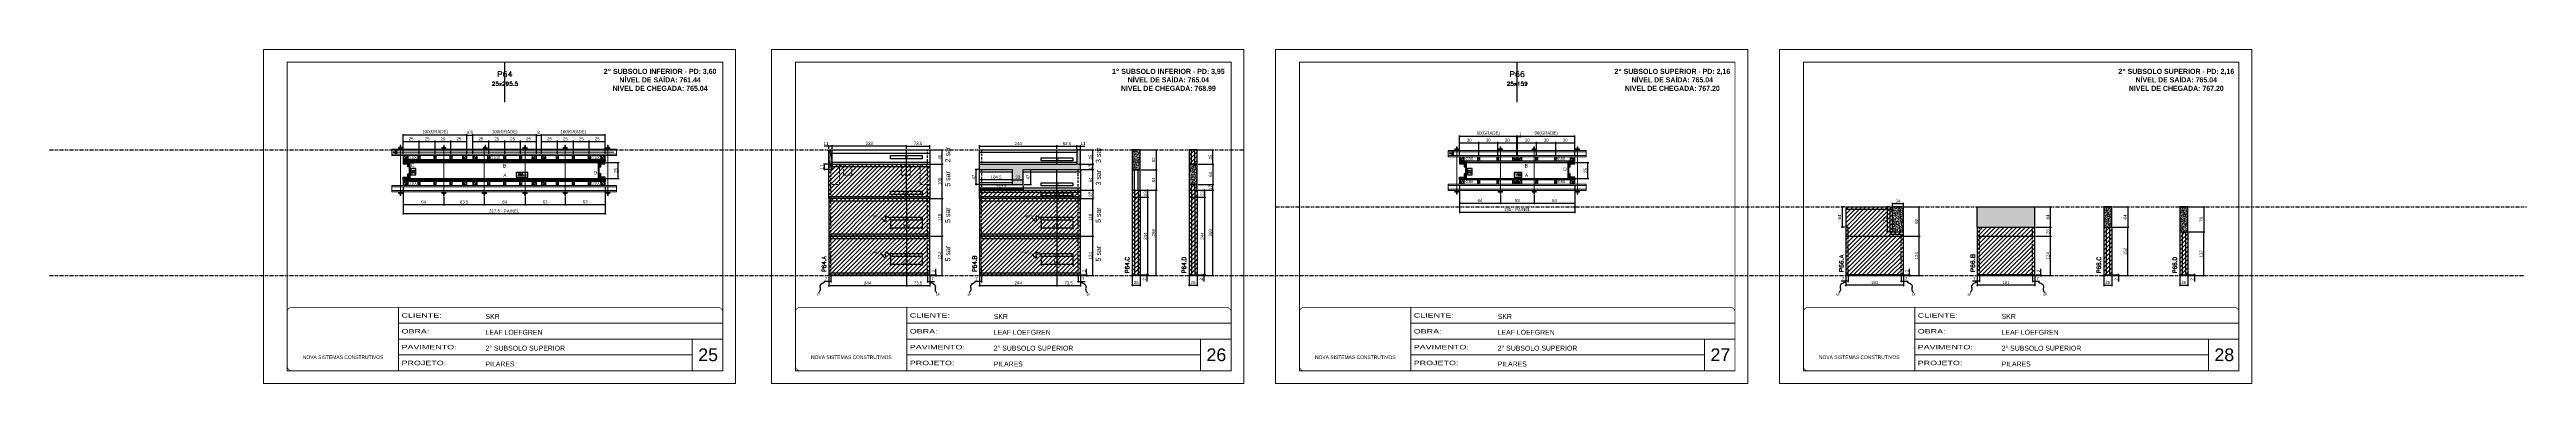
# Model space of a CAD drawing. Extents: x 13741 to 27878, y -21631 to 6985.
# Drawn here: x 13741 to 21531, y -957 to 93 of the extents above; entities that cross this region are included whole.
import ezdxf
from ezdxf.enums import TextEntityAlignment as Align

# ---------------------------------------------------------------- set-up
doc = ezdxf.new("R2010")
doc.units = 0
for name, pattern in [('CONTINUO', [0]), ('DASHED', [0.75, 0.5, -0.25]), ('DIVIDE2', [0.625, 0.25, -0.125, 0, -0.125, 0, -0.125]), ('HIDDEN', [0.375, 0.25, -0.125])]:
    doc.linetypes.add(name, pattern=pattern)
for name, color, linetype, lineweight in [('CARIMBO', 255, 'Continuous', 9), ('Folhas', 255, 'Continuous', 9), ('Hachura', 251, 'Continuous', 9), ('Madeira', 126, 'Continuous', 18), ('Perfil Metálico', 224, 'Continuous', 18), ('SARRAFO DE PRESSAO', 251, 'DASHED', 9), ('Texto Seção', 7, 'Continuous', 15)]:
    doc.layers.add(name, color=color, linetype=linetype, lineweight=lineweight)
for name, color, linetype in [('CHAPA', 1, 'Continuous'), ('COTA', 241, 'Continuous'), ('MEIO_PONT', 93, 'Continuous'), ('NOMENCLATURA', 7, 'Continuous'), ('Nível', 160, 'Continuous'), ('Painéis', 200, 'Continuous'), ('Romaneio', 10, 'Continuous'), ('SARR_2.2x10', 60, 'Continuous'), ('SARR_2.2x7', 40, 'Continuous'), ('SARRAFO', 251, 'Continuous'), ('Sarrafo de Pressão', 42, 'HIDDEN'), ('texto', 7, 'Continuous'), ('Texto de Titulo', 7, 'Continuous'), ('Texto Qtd Sarr', 242, 'Continuous'), ('TEXTO_GERAL', 7, 'Continuous')]:
    doc.layers.add(name, color=color, linetype=linetype)
doc.styles.add('ARIAL', font='arial.ttf')
doc.styles.add('ARIAL_NARROW', font='ARIALN.TTF', dxfattribs={"height": 0.2})
doc.styles.add('COTA TECNICA', font='techl___.ttf', dxfattribs={"height": 10})
doc.styles.add('COTA TECNICA 2X', font='techl___.ttf', dxfattribs={"height": 10})
doc.styles.add('COTA TECNICA-50', font='techl___.ttf', dxfattribs={"height": 10})
doc.styles.add('REGUA-120', font='ROMANS.shx', dxfattribs={"height": 15})
doc.styles.add('ROMANC', font='techb___.ttf', dxfattribs={"height": 2.5})
doc.styles.add('ROMANS', font='romans.shx')
doc.styles.add('SANSSERIF', font='sas_____.pfb')
doc.styles.get("Standard").update_dxf_attribs({"font": 'arial.ttf'})
doc.styles.add('Tecnologia', font='')
doc.styles.get('Tecnologia').set_extended_font_data('Forgotten Futurist')
doc.dimstyles.new('COTA PAINEL-50', dxfattribs={"dimtxt": 10, "dimasz": 3, "dimexe": 3, "dimexo": 3, "dimgap": 3, "dimtad": 1, "dimdec": 1, "dimzin": 12, "dimdsep": 46, "dimtxsty": 'COTA TECNICA-50', "dimblk1": 'OBLIQUE', "dimblk2": 'OBLIQUE', "dimsah": 1, "dimcen": 0.9, "dimclrd": 4, "dimclre": 4, "dimclrt": 240, "dimadec": 1, "dimazin": 3, "dimtfac": 1, "dimtdec": 1, "dimtmove": 0, "dimatfit": 3, "dimfxl": 1, "dimtolj": 1, "dimtzin": 12, "dimarcsym": 0})
doc.dimstyles.new('PAINEL', dxfattribs={"dimtxt": 10, "dimasz": 3, "dimexe": 3, "dimexo": 3, "dimgap": 3, "dimtad": 1, "dimdec": 1, "dimzin": 12, "dimdsep": 46, "dimtxsty": 'COTA TECNICA', "dimblk1": 'OBLIQUE', "dimblk2": 'OBLIQUE', "dimsah": 1, "dimcen": 0.9, "dimclrd": 4, "dimclre": 4, "dimclrt": 240, "dimadec": 1, "dimazin": 3, "dimtfac": 1, "dimtdec": 1, "dimtmove": 0, "dimatfit": 3, "dimfxl": 1, "dimtolj": 1, "dimtzin": 12, "dimarcsym": 0})
doc.dimstyles.new('SECAO PILAR', dxfattribs={"dimtxt": 10, "dimasz": 3, "dimexe": 3, "dimexo": 3, "dimgap": 3, "dimtad": 1, "dimdec": 1, "dimlfac": 0.5, "dimzin": 12, "dimdsep": 46, "dimtxsty": 'COTA TECNICA 2X', "dimblk1": 'OBLIQUE', "dimblk2": 'OBLIQUE', "dimsah": 1, "dimcen": 0.9, "dimclrd": 256, "dimclre": 256, "dimclrt": 256, "dimadec": 1, "dimazin": 3, "dimtfac": 1, "dimtdec": 1, "dimtmove": 0, "dimatfit": 3, "dimfxl": 1, "dimtolj": 1, "dimtzin": 12, "dimarcsym": 0})
doc.dimstyles.new('SECÇÃO 2', dxfattribs={"dimtxt": 7, "dimasz": 6, "dimexe": 0.18, "dimexo": 2, "dimgap": -4, "dimtad": 3, "dimdec": 1, "dimlfac": 0.5, "dimzin": 12, "dimdsep": 46, "dimtxsty": 'ROMANS', "dimblk": 'ARCHTICK', "dimcen": 0.09, "dimse1": 1, "dimse2": 1, "dimsd1": 1, "dimsd2": 1, "dimclrd": 180, "dimclre": 5, "dimclrt": 1, "dimadec": 0, "dimazin": 3, "dimtfac": 1, "dimtdec": 1, "dimtofl": 0, "dimtmove": 0, "dimatfit": 3, "dimldrblk": 'ARCHTICK', "dimfxl": 1, "dimtolj": 1, "dimtzin": 0, "dimarcsym": 0})
doc.dimstyles.get("Standard").update_dxf_attribs({"dimtxt": 0.18, "dimasz": 0.18, "dimexe": 0.18, "dimexo": 0.0625, "dimgap": 0.09, "dimtad": 0, "dimtih": 1, "dimtoh": 1, "dimdec": 4, "dimzin": 0, "dimdsep": 46, "dimtxsty": 'Standard', "dimcen": 0.09, "dimadec": 0, "dimazin": 0, "dimtfac": 1, "dimtdec": 4, "dimtofl": 0, "dimtmove": 0, "dimatfit": 3, "dimfxl": 1, "dimtolj": 1, "dimtzin": 0, "dimarcsym": 0})
pattern_1 = [(45, (1598.5, 0), (-6.735192, 6.735192), [])]

# ---------------------------------------------------------------- blocks, each defined once
blk = doc.blocks.new('9999999999')
at = {"color": 30, "linetype": 'CONTINUO'}
for p, q in [((98564.6, 34230.2), (98564.6, 34429.4)), ((98564.6, 34379.6), (99584, 34379.6)), ((98564.6, 34329.8), (99488, 34329.8)), ((98564.6, 34280), (99488, 34280)), ((99584, 34329.8), (99488, 34329.8)), ((99488, 34329.8), (99488, 34230.2))]:
    blk.add_line(p, q, dxfattribs=at)
at = {"color": 30, "linetype": 'CONTINUO', "const_width": 2}
blk.add_lwpolyline([(99584, 34230.2), (99584, 34414.4, 0.414214), (99569, 34429.4), (98229, 34429.4, 0.414214), (98214, 34414.4), (98214, 34245.2, 0.414214), (98229, 34230.2), (99584, 34230.2)], format="xyb", dxfattribs=at)
at = {"layer": 'Folhas'}
blk.add_lwpolyline([(98139, 34190.2), (99624, 34190.2), (99624, 35240.2), (98139, 35240.2)], close=True, dxfattribs=at)
at = {"layer": 'Folhas', "color": 30, "const_width": 3}
blk.add_lwpolyline([(98214, 34230.2), (99584, 34230.2), (99584, 35200.2), (98214, 35200.2)], close=True, dxfattribs=at)
at = {"color": 7, "linetype": 'Continuous', "ltscale": 5, "style": 'ARIAL'}
for s, height, p in [('SKR', 15.48, (98837.7, 34393.1)), ('LEAF LOEFGREN', 15.483, (98837.7, 34343.3)), ('NOVA SISTEMAS CONSTRUTIVOS', 11.059, (98263.2, 34267.2)), ('2° SUBSOLO SUPERIOR', 15.483, (98837.7, 34293.5)), ('PILARES', 15.48, (98837.7, 34243.7))]:
    blk.add_text(s, height=height, dxfattribs=at).set_placement(p)
at = {"layer": 'Folhas', "color": 7, "style": 'Tecnologia', "width": 1.5}
for s, p in [('OBRA:', (98573.7, 34347.3)), ('CLIENTE:', (98573.7, 34397.2)), ('PAVIMENTO:', (98573.7, 34297.5)), ('PROJETO:', (98573.7, 34247.7))]:
    blk.add_text(s, height=14, dxfattribs=at).set_placement(p)
blk = doc.blocks.new('*D1431')
at = {"layer": 'COTA', "color": 180, "lineweight": -2, "transparency": 16777216}
for p, q in [((14892.9, -281.2), (14877.9, -281.2)), ((14877.9, -281.2), (14877.9, -300.6)), ((14877.9, -300.6), (14892.9, -300.6)), ((14892.9, -300.6), (14892.9, -281.2))]:
    blk.add_line(p, q, dxfattribs=at)
at = {"layer": 'Defpoints', "color": 0, "transparency": 16777216}
for p in [(14892.8, -262), (14892.8, -312), (14896.9, -312)]:
    blk.add_point(p, dxfattribs=at)
at = {"layer": 'COTA', "color": 1, "transparency": 16777216, "insert": (14885.4, -290.9), "char_height": 7, "attachment_point": 5, "rotation": 90, "style": 'ROMANS'}
blk.add_mtext('\\A1;25', dxfattribs=at)
blk = doc.blocks.new('_ArchTick')
at = {"color": 0, "linetype": 'ByBlock', "const_width": 0.15}
blk.add_lwpolyline([(-0.5, -0.5), (0.5, 0.5)], dxfattribs=at)
blk = doc.blocks.new('*D1432')
at = {"layer": 'COTA', "color": 180, "lineweight": -2, "transparency": 16777216}
for p, q in [((15245, -293), (15209, -293)), ((15209, -293), (15209, -308)), ((15209, -308), (15245, -308)), ((15245, -308), (15245, -293))]:
    blk.add_line(p, q, dxfattribs=at)
at = {"layer": 'Defpoints', "color": 0, "transparency": 16777216}
for p in [(14875.5, -312), (15466.5, -312), (15466.5, -312)]:
    blk.add_point(p, dxfattribs=at)
at = {"layer": 'COTA', "color": 1, "transparency": 16777216, "insert": (15227, -300.5), "char_height": 7, "attachment_point": 5, "style": 'ROMANS'}
blk.add_mtext('\\A1;295.5', dxfattribs=at)
blk = doc.blocks.new('_Oblique')
at = {"color": 0, "linetype": 'ByBlock', "lineweight": -2}
blk.add_line((-0.5, -0.5), (0.5, 0.5), dxfattribs=at)
blk = doc.blocks.new('*D1433')
at = {"layer": 'COTA', "lineweight": -2, "transparency": 16777216}
for p, q in [((14853.5, -337.4), (14853.5, -425.5)), ((15488.5, -337.3), (15488.5, -425.5)), ((14853.5, -422.5), (15488.5, -422.5))]:
    blk.add_line(p, q, dxfattribs=at)
at = {"layer": 'Defpoints', "color": 0, "transparency": 16777216}
for p in [(14853.5, -334.4), (15488.5, -334.3), (15488.5, -422.5)]:
    blk.add_point(p, dxfattribs=at)
at = {"layer": 'COTA', "lineweight": -2, "transparency": 16777216, "xscale": 3, "yscale": 3, "zscale": 3, "rotation": 180}
blk.add_blockref('_Oblique', (14853.5, -422.5), dxfattribs=at)
at = {"layer": 'COTA', "lineweight": -2, "transparency": 16777216, "xscale": 3, "yscale": 3, "zscale": 3}
blk.add_blockref('_Oblique', (15488.5, -422.5), dxfattribs=at)
at = {"layer": 'COTA', "transparency": 16777216, "insert": (15171, -414.3), "char_height": 10, "attachment_point": 5, "style": 'COTA TECNICA 2X'}
blk.add_mtext('\\A1;317.5 - PAINEL', dxfattribs=at)
blk = doc.blocks.new('*D1434')
at = {"layer": 'COTA', "lineweight": -2, "transparency": 16777216}
for p, q in [((14853.5, -337.4), (14853.5, -397.1)), ((14981.5, -369.1), (14981.5, -397.1)), ((14853.5, -394.1), (14981.5, -394.1))]:
    blk.add_line(p, q, dxfattribs=at)
at = {"layer": 'Defpoints', "color": 0, "transparency": 16777216}
for p in [(14853.5, -334.4), (14981.5, -366.1), (14981.5, -394.1)]:
    blk.add_point(p, dxfattribs=at)
at = {"layer": 'COTA', "lineweight": -2, "transparency": 16777216, "xscale": 3, "yscale": 3, "zscale": 3, "rotation": 180}
blk.add_blockref('_Oblique', (14853.5, -394.1), dxfattribs=at)
at = {"layer": 'COTA', "lineweight": -2, "transparency": 16777216, "xscale": 3, "yscale": 3, "zscale": 3}
blk.add_blockref('_Oblique', (14981.5, -394.1), dxfattribs=at)
at = {"layer": 'COTA', "transparency": 16777216, "insert": (14917.5, -386), "char_height": 10, "attachment_point": 5, "style": 'COTA TECNICA 2X'}
blk.add_mtext('\\A1;64', dxfattribs=at)
blk = doc.blocks.new('*D1435')
at = {"layer": 'COTA', "lineweight": -2, "transparency": 16777216}
for p, q in [((15362.5, -369.1), (15362.5, -397.1)), ((15488.5, -337.4), (15488.5, -397.1)), ((15362.5, -394.1), (15488.5, -394.1))]:
    blk.add_line(p, q, dxfattribs=at)
at = {"layer": 'Defpoints', "color": 0, "transparency": 16777216}
for p in [(15362.5, -366.1), (15488.5, -334.4), (15488.5, -394.1)]:
    blk.add_point(p, dxfattribs=at)
at = {"layer": 'COTA', "lineweight": -2, "transparency": 16777216, "xscale": 3, "yscale": 3, "zscale": 3, "rotation": 180}
blk.add_blockref('_Oblique', (15362.5, -394.1), dxfattribs=at)
at = {"layer": 'COTA', "lineweight": -2, "transparency": 16777216, "xscale": 3, "yscale": 3, "zscale": 3}
blk.add_blockref('_Oblique', (15488.5, -394.1), dxfattribs=at)
at = {"layer": 'COTA', "transparency": 16777216, "insert": (15425.5, -385.9), "char_height": 10, "attachment_point": 5, "style": 'COTA TECNICA 2X'}
blk.add_mtext('\\A1;63', dxfattribs=at)
blk = doc.blocks.new('C')
at = {"layer": 'Hachura', "color": 0}
for p, q in [((0, 3.2), (0, -3.2)), ((0.4, 3.2), (0, 3.2)), ((0.5, 3.2), (0, 3.2)), ((0.5, 3), (0, 3)), ((0.5, 2.9), (0, 2.9)), ((0, 2.7), (0, -1.2)), ((0.5, 2.6), (0, 2.6)), ((0.5, 2.2), (0, 2.2)), ((0.5, 1.5), (0, 1.5)), ((0.4, 0.5), (0.2, 0.5)), ((0.4, -3.2), (0.4, 3.2)), ((0.4, 3.2), (2.6, 3.2)), ((1.7, 1), (0.4, 1)), ((1.5, 0.1), (0.4, 0.1)), ((1.4, 1.9), (1.4, 1)), ((2.6, 2.4), (1.5, 2.1)), ((1.7, -1), (1.7, 1)), ((1.7, 1), (1.7, 0.8)), ((1.7, 1), (1.7, 0.8)), ((1.7, 0.8), (3.4, 0.8)), ((3.4, 0.4), (1.7, 0.4)), ((2.6, 3.2), (2.6, 2.4)), ((3.3, 0.8), (3.3, -0.8)), ((3.4, 0.8), (3.4, -0.8)), ((3.7, 0.4), (3.4, 0.4)), ((3.8, -0.5), (3.4, 0.4)), ((3.4, 0.1), (3.7, -0.6)), ((3.7, 0.5), (4.3, -0.6)), ((3.7, 0.4), (4.2, -0.5)), ((4.4, -0.6), (3.8, 0.5)), ((4.2, 0.4), (3.9, 0.4)), ((4.4, -0.5), (3.9, 0.4)), ((4.2, 0.4), (4.3, 0.4)), ((4.3, 0.5), (4.8, -0.6)), ((4.3, 0.4), (4.7, -0.5)), ((5, -0.6), (4.4, 0.5)), ((4.5, 0.4), (4.8, 0.4)), ((5, -0.5), (4.5, 0.4)), ((4.8, 0.4), (5.3, -0.5)), ((4.9, 0.5), (5.4, -0.6)), ((5.5, -0.6), (5, 0.5)), ((5.6, -0.5), (5.1, 0.4)), ((5.4, 0.4), (5.1, 0.4)), ((5.6, -0.5), (5.1, 0.4)), ((5.4, 0.4), (5.7, -0.2)), ((5.5, 0.5), (5.7, -0.1)), ((5.7, 0.2), (5.6, 0.5)), ((5.7, 0.3), (5.7, 0.4)), ((5.7, 0.4), (5.7, 0.4)), ((5.7, 0.4), (5.9, 0.3)), ((5.7, 0.4), (5.7, -0.5)), ((5.9, -0.4), (5.9, 0.3)), ((0.4, 0), (0, 0)), ((0.5, -1.5), (0, -1.5)), ((0.5, -2.2), (0, -2.2)), ((0.5, -2.6), (0, -2.6)), ((0.5, -2.9), (0, -2.9)), ((0.5, -3), (0, -3)), ((0, -3.2), (2.6, -3.2)), ((0.5, -3.2), (0, -3.2)), ((0.1, -0.5), (0.3, -0.5)), ((0.3, -0.5), (0.4, -0.5)), ((0.4, 0), (0.4, -1)), ((0.4, -0.2), (1.5, -0.2)), ((0.4, -0.6), (0.4, -0.3)), ((0.4, -3.2), (0.4, -0.6)), ((0.4, -1), (1.7, -1)), ((1.4, -1.9), (1.4, -1)), ((2.6, -2.4), (1.5, -2.1)), ((3.4, -0.3), (1.7, -0.3)), ((3.4, -0.8), (1.7, -0.8)), ((2.6, -3.2), (2.6, -2.4)), ((3.4, -0.1), (3.6, -0.5)), ((3.4, -0.5), (3.6, -0.5)), ((3.8, -0.5), (4.2, -0.5)), ((4.4, -0.5), (4.7, -0.5)), ((4.6, -0.5), (4.7, -0.5)), ((5, -0.5), (5.3, -0.5)), ((5.6, -0.5), (5.7, -0.5)), ((5.7, -0.5), (5.9, -0.4)), ((5.7, -0.5), (5.7, -0.5))]:
    blk.add_line(p, q, dxfattribs=at)
for centre, radius, start, end in [((1.5, 1.9), 0.161, 104.7436, 180), ((1.4, 0), 0.129, 272.695, 87.305), ((3.8, 0.4), 0.143, 25.5688, 154.4312), ((4.4, 0.4), 0.143, 25.5688, 154.4312), ((5, 0.4), 0.143, 25.5688, 154.4312), ((5.5, 0.4), 0.143, 25.5688, 154.4312), ((0.2, -0.4), 0.174, 221.744, 317.8592), ((1.5, -1.9), 0.161, 180, 255.2564), ((3.7, -0.4), 0.174, 222.1408, 318.256), ((4.3, -0.4), 0.174, 222.1408, 318.256), ((4.9, -0.4), 0.174, 222.1408, 318.256), ((5.4, -0.4), 0.174, 222.1408, 318.256), ((5.6, -0.4), 0.174, 317.8592, 318.256)]:
    blk.add_arc(centre, radius, start, end, dxfattribs=at)
blk = doc.blocks.new('*D1453')
at = {"layer": 'COTA', "lineweight": -2, "transparency": 16777216}
for p, q in [((15491.5, -262), (15532.8, -262)), ((15529.8, -312), (15529.8, -262)), ((15491.5, -312), (15532.8, -312))]:
    blk.add_line(p, q, dxfattribs=at)
at = {"layer": 'Defpoints', "color": 0, "transparency": 16777216}
for p in [(15488.5, -262), (15529.8, -262), (15488.5, -312)]:
    blk.add_point(p, dxfattribs=at)
at = {"layer": 'COTA', "lineweight": -2, "transparency": 16777216, "xscale": 3, "yscale": 3, "zscale": 3}
for p, rotation in [((15529.8, -262), 90), ((15529.8, -312), 270)]:
    blk.add_blockref('_Oblique', p, dxfattribs=dict(at, rotation=rotation))
at = {"layer": 'COTA', "transparency": 16777216, "insert": (15521.7, -287), "char_height": 10, "attachment_point": 5, "rotation": 90, "style": 'COTA TECNICA 2X'}
blk.add_mtext('\\A1;25', dxfattribs=at)
blk = doc.blocks.new('*D1454')
at = {"layer": 'COTA', "lineweight": -2, "transparency": 16777216}
for p, q in [((14981.5, -369.1), (14981.5, -397.1)), ((15108.5, -369.1), (15108.5, -397.1)), ((14981.5, -394.1), (15108.5, -394.1))]:
    blk.add_line(p, q, dxfattribs=at)
at = {"layer": 'Defpoints', "color": 0, "transparency": 16777216}
for p in [(14981.5, -366.1), (15108.5, -366.1), (15108.5, -394.1)]:
    blk.add_point(p, dxfattribs=at)
at = {"layer": 'COTA', "lineweight": -2, "transparency": 16777216, "xscale": 3, "yscale": 3, "zscale": 3, "rotation": 180}
blk.add_blockref('_Oblique', (14981.5, -394.1), dxfattribs=at)
at = {"layer": 'COTA', "lineweight": -2, "transparency": 16777216, "xscale": 3, "yscale": 3, "zscale": 3}
blk.add_blockref('_Oblique', (15108.5, -394.1), dxfattribs=at)
at = {"layer": 'COTA', "transparency": 16777216, "insert": (15045, -385.9), "char_height": 10, "attachment_point": 5, "style": 'COTA TECNICA 2X'}
blk.add_mtext('\\A1;63.5', dxfattribs=at)
blk = doc.blocks.new('PONTALETE')
at = {"layer": 'Madeira'}
for q in [(2.7, 7), (7, 5.8), (7, 1.7)]:
    blk.add_line((0, 0), q, dxfattribs=at)
blk.add_lwpolyline([(0, 0), (7, 0), (7, 7), (0, 7)], close=True, dxfattribs=at)
for centre, radius, start, end in [((2, 0.1), 6.23, 37.2818, 109.0913), ((1.1, 0.9), 3.19, 343.603, 109.9847), ((-0.2, -0.8), 3.09, 14.6322, 86.0383)]:
    blk.add_arc(centre, radius, start, end, dxfattribs=at)
blk = doc.blocks.new('MEIO PONTALETE')
at = {"layer": 'Madeira'}
for q in [(2.7, 7), (3.5, 2.9), (3.5, 0.9)]:
    blk.add_line((0, 0), q, dxfattribs=at)
blk.add_lwpolyline([(0, 0), (3.5, 0), (3.5, 7), (0, 7)], close=True, dxfattribs=at)
for centre, radius, start, end in [((2, 0.1), 6.23, 76.4499, 109.0913), ((1.1, 0.9), 3.19, 40.9063, 109.9847), ((-0.2, -0.8), 3.09, 14.6322, 86.0383)]:
    blk.add_arc(centre, radius, start, end, dxfattribs=at)
blk = doc.blocks.new('*D1436')
at = {"layer": 'COTA', "lineweight": -2, "transparency": 16777216}
for p, q in [((14853.4, -236.6), (14853.4, -192.7)), ((14853.4, -195.7), (14903.4, -195.7)), ((14903.4, -236.6), (14903.4, -192.7))]:
    blk.add_line(p, q, dxfattribs=at)
at = {"layer": 'Defpoints', "color": 0, "transparency": 16777216}
for p in [(14903.4, -195.7), (14853.4, -239.6), (14903.4, -239.6)]:
    blk.add_point(p, dxfattribs=at)
at = {"layer": 'COTA', "lineweight": -2, "transparency": 16777216, "xscale": 3, "yscale": 3, "zscale": 3, "rotation": 180}
blk.add_blockref('_Oblique', (14853.4, -195.7), dxfattribs=at)
at = {"layer": 'COTA', "lineweight": -2, "transparency": 16777216, "xscale": 3, "yscale": 3, "zscale": 3}
blk.add_blockref('_Oblique', (14903.4, -195.7), dxfattribs=at)
at = {"layer": 'COTA', "transparency": 16777216, "insert": (14878.4, -187.6), "char_height": 10, "attachment_point": 5, "style": 'COTA TECNICA 2X'}
blk.add_mtext('\\A1;25', dxfattribs=at)
blk = doc.blocks.new('*D1437')
at = {"layer": 'COTA', "lineweight": -2, "transparency": 16777216}
for p, q in [((14853.4, -236.6), (14853.4, -172.5)), ((15053.4, -175.5), (14853.4, -175.5)), ((15053.4, -236.7), (15053.4, -172.5))]:
    blk.add_line(p, q, dxfattribs=at)
at = {"layer": 'Defpoints', "color": 0, "transparency": 16777216}
for p in [(14853.4, -175.5), (14853.4, -239.6), (15053.4, -239.7)]:
    blk.add_point(p, dxfattribs=at)
at = {"layer": 'COTA', "lineweight": -2, "transparency": 16777216, "xscale": 3, "yscale": 3, "zscale": 3, "rotation": 180}
blk.add_blockref('_Oblique', (14853.4, -175.5), dxfattribs=at)
at = {"layer": 'COTA', "lineweight": -2, "transparency": 16777216, "xscale": 3, "yscale": 3, "zscale": 3}
blk.add_blockref('_Oblique', (15053.4, -175.5), dxfattribs=at)
at = {"layer": 'COTA', "transparency": 16777216, "insert": (14953.4, -166.3), "char_height": 10, "attachment_point": 5, "style": 'COTA TECNICA 2X'}
blk.add_mtext('\\A1;100(GRADE)', dxfattribs=at)
blk = doc.blocks.new('*D1438')
at = {"layer": 'COTA', "lineweight": -2, "transparency": 16777216}
for p, q in [((14903.4, -236.6), (14903.4, -192.7)), ((14903.4, -195.7), (14953.4, -195.7)), ((14953.4, -236.6), (14953.4, -192.7))]:
    blk.add_line(p, q, dxfattribs=at)
at = {"layer": 'Defpoints', "color": 0, "transparency": 16777216}
for p in [(14953.4, -195.7), (14903.4, -239.6), (14953.4, -239.6)]:
    blk.add_point(p, dxfattribs=at)
at = {"layer": 'COTA', "lineweight": -2, "transparency": 16777216, "xscale": 3, "yscale": 3, "zscale": 3, "rotation": 180}
blk.add_blockref('_Oblique', (14903.4, -195.7), dxfattribs=at)
at = {"layer": 'COTA', "lineweight": -2, "transparency": 16777216, "xscale": 3, "yscale": 3, "zscale": 3}
blk.add_blockref('_Oblique', (14953.4, -195.7), dxfattribs=at)
at = {"layer": 'COTA', "transparency": 16777216, "insert": (14928.4, -187.6), "char_height": 10, "attachment_point": 5, "style": 'COTA TECNICA 2X'}
blk.add_mtext('\\A1;25', dxfattribs=at)
blk = doc.blocks.new('*D1439')
at = {"layer": 'COTA', "lineweight": -2, "transparency": 16777216}
for p, q in [((14953.4, -236.6), (14953.4, -192.7)), ((14953.4, -195.7), (15003.4, -195.7)), ((15003.4, -236.6), (15003.4, -192.7))]:
    blk.add_line(p, q, dxfattribs=at)
at = {"layer": 'Defpoints', "color": 0, "transparency": 16777216}
for p in [(15003.4, -195.7), (14953.4, -239.6), (15003.4, -239.6)]:
    blk.add_point(p, dxfattribs=at)
at = {"layer": 'COTA', "lineweight": -2, "transparency": 16777216, "xscale": 3, "yscale": 3, "zscale": 3, "rotation": 180}
blk.add_blockref('_Oblique', (14953.4, -195.7), dxfattribs=at)
at = {"layer": 'COTA', "lineweight": -2, "transparency": 16777216, "xscale": 3, "yscale": 3, "zscale": 3}
blk.add_blockref('_Oblique', (15003.4, -195.7), dxfattribs=at)
at = {"layer": 'COTA', "transparency": 16777216, "insert": (14978.4, -187.6), "char_height": 10, "attachment_point": 5, "style": 'COTA TECNICA 2X'}
blk.add_mtext('\\A1;25', dxfattribs=at)
blk = doc.blocks.new('*D1440')
at = {"layer": 'COTA', "lineweight": -2, "transparency": 16777216}
for p, q in [((15003.4, -236.6), (15003.4, -192.7)), ((15003.4, -195.7), (15053.4, -195.7)), ((15053.4, -236.6), (15053.4, -192.7))]:
    blk.add_line(p, q, dxfattribs=at)
at = {"layer": 'Defpoints', "color": 0, "transparency": 16777216}
for p in [(15053.4, -195.7), (15003.4, -239.6), (15053.4, -239.6)]:
    blk.add_point(p, dxfattribs=at)
at = {"layer": 'COTA', "lineweight": -2, "transparency": 16777216, "xscale": 3, "yscale": 3, "zscale": 3, "rotation": 180}
blk.add_blockref('_Oblique', (15003.4, -195.7), dxfattribs=at)
at = {"layer": 'COTA', "lineweight": -2, "transparency": 16777216, "xscale": 3, "yscale": 3, "zscale": 3}
blk.add_blockref('_Oblique', (15053.4, -195.7), dxfattribs=at)
at = {"layer": 'COTA', "transparency": 16777216, "insert": (15028.4, -187.6), "char_height": 10, "attachment_point": 5, "style": 'COTA TECNICA 2X'}
blk.add_mtext('\\A1;25', dxfattribs=at)
blk = doc.blocks.new('*D1441')
at = {"layer": 'COTA', "lineweight": -2, "transparency": 16777216}
for p, q in [((15053.4, -236.7), (15053.4, -172.5)), ((15053.4, -175.5), (15072.5, -175.5)), ((15072.5, -236.6), (15072.5, -172.5))]:
    blk.add_line(p, q, dxfattribs=at)
at = {"layer": 'Defpoints', "color": 0, "transparency": 16777216}
for p in [(15072.5, -175.5), (15053.4, -239.7), (15072.5, -239.6)]:
    blk.add_point(p, dxfattribs=at)
at = {"layer": 'COTA', "lineweight": -2, "transparency": 16777216, "xscale": 3, "yscale": 3, "zscale": 3, "rotation": 180}
blk.add_blockref('_Oblique', (15053.4, -175.5), dxfattribs=at)
at = {"layer": 'COTA', "lineweight": -2, "transparency": 16777216, "xscale": 3, "yscale": 3, "zscale": 3}
blk.add_blockref('_Oblique', (15072.5, -175.5), dxfattribs=at)
at = {"layer": 'COTA', "transparency": 16777216, "insert": (15063, -167.4), "char_height": 10, "attachment_point": 5, "style": 'COTA TECNICA 2X'}
blk.add_mtext('\\A1;9.5', dxfattribs=at)
blk = doc.blocks.new('*D1442')
at = {"layer": 'COTA', "lineweight": -2, "transparency": 16777216}
for p, q in [((15072.5, -236.6), (15072.5, -192.7)), ((15072.5, -195.7), (15122.5, -195.7)), ((15122.5, -236.6), (15122.5, -192.7))]:
    blk.add_line(p, q, dxfattribs=at)
at = {"layer": 'Defpoints', "color": 0, "transparency": 16777216}
for p in [(15122.5, -195.7), (15072.5, -239.6), (15122.5, -239.6)]:
    blk.add_point(p, dxfattribs=at)
at = {"layer": 'COTA', "lineweight": -2, "transparency": 16777216, "xscale": 3, "yscale": 3, "zscale": 3, "rotation": 180}
blk.add_blockref('_Oblique', (15072.5, -195.7), dxfattribs=at)
at = {"layer": 'COTA', "lineweight": -2, "transparency": 16777216, "xscale": 3, "yscale": 3, "zscale": 3}
blk.add_blockref('_Oblique', (15122.5, -195.7), dxfattribs=at)
at = {"layer": 'COTA', "transparency": 16777216, "insert": (15097.5, -187.6), "char_height": 10, "attachment_point": 5, "style": 'COTA TECNICA 2X'}
blk.add_mtext('\\A1;25', dxfattribs=at)
blk = doc.blocks.new('*D1443')
at = {"layer": 'COTA', "lineweight": -2, "transparency": 16777216}
for p, q in [((15072.5, -236.6), (15072.5, -172.5)), ((15272.5, -175.5), (15072.5, -175.5)), ((15272.5, -236.6), (15272.5, -172.5))]:
    blk.add_line(p, q, dxfattribs=at)
at = {"layer": 'Defpoints', "color": 0, "transparency": 16777216}
for p in [(15072.5, -175.5), (15072.5, -239.6), (15272.5, -239.6)]:
    blk.add_point(p, dxfattribs=at)
at = {"layer": 'COTA', "lineweight": -2, "transparency": 16777216, "xscale": 3, "yscale": 3, "zscale": 3, "rotation": 180}
blk.add_blockref('_Oblique', (15072.5, -175.5), dxfattribs=at)
at = {"layer": 'COTA', "lineweight": -2, "transparency": 16777216, "xscale": 3, "yscale": 3, "zscale": 3}
blk.add_blockref('_Oblique', (15272.5, -175.5), dxfattribs=at)
at = {"layer": 'COTA', "transparency": 16777216, "insert": (15172.5, -166.3), "char_height": 10, "attachment_point": 5, "style": 'COTA TECNICA 2X'}
blk.add_mtext('\\A1;100(GRADE)', dxfattribs=at)
blk = doc.blocks.new('*D1444')
at = {"layer": 'COTA', "lineweight": -2, "transparency": 16777216}
for p, q in [((15122.5, -236.6), (15122.5, -192.7)), ((15122.5, -195.7), (15172.5, -195.7)), ((15172.5, -236.6), (15172.5, -192.7))]:
    blk.add_line(p, q, dxfattribs=at)
at = {"layer": 'Defpoints', "color": 0, "transparency": 16777216}
for p in [(15172.5, -195.7), (15122.5, -239.6), (15172.5, -239.6)]:
    blk.add_point(p, dxfattribs=at)
at = {"layer": 'COTA', "lineweight": -2, "transparency": 16777216, "xscale": 3, "yscale": 3, "zscale": 3, "rotation": 180}
blk.add_blockref('_Oblique', (15122.5, -195.7), dxfattribs=at)
at = {"layer": 'COTA', "lineweight": -2, "transparency": 16777216, "xscale": 3, "yscale": 3, "zscale": 3}
blk.add_blockref('_Oblique', (15172.5, -195.7), dxfattribs=at)
at = {"layer": 'COTA', "transparency": 16777216, "insert": (15147.5, -187.6), "char_height": 10, "attachment_point": 5, "style": 'COTA TECNICA 2X'}
blk.add_mtext('\\A1;25', dxfattribs=at)
blk = doc.blocks.new('*D1445')
at = {"layer": 'COTA', "lineweight": -2, "transparency": 16777216}
for p, q in [((15172.5, -236.6), (15172.5, -192.7)), ((15172.5, -195.7), (15222.5, -195.7)), ((15222.5, -236.6), (15222.5, -192.7))]:
    blk.add_line(p, q, dxfattribs=at)
at = {"layer": 'Defpoints', "color": 0, "transparency": 16777216}
for p in [(15222.5, -195.7), (15172.5, -239.6), (15222.5, -239.6)]:
    blk.add_point(p, dxfattribs=at)
at = {"layer": 'COTA', "lineweight": -2, "transparency": 16777216, "xscale": 3, "yscale": 3, "zscale": 3, "rotation": 180}
blk.add_blockref('_Oblique', (15172.5, -195.7), dxfattribs=at)
at = {"layer": 'COTA', "lineweight": -2, "transparency": 16777216, "xscale": 3, "yscale": 3, "zscale": 3}
blk.add_blockref('_Oblique', (15222.5, -195.7), dxfattribs=at)
at = {"layer": 'COTA', "transparency": 16777216, "insert": (15197.5, -187.6), "char_height": 10, "attachment_point": 5, "style": 'COTA TECNICA 2X'}
blk.add_mtext('\\A1;25', dxfattribs=at)
blk = doc.blocks.new('*D1446')
at = {"layer": 'COTA', "lineweight": -2, "transparency": 16777216}
for p, q in [((15222.5, -236.6), (15222.5, -192.7)), ((15222.5, -195.7), (15272.5, -195.7)), ((15272.5, -236.6), (15272.5, -192.7))]:
    blk.add_line(p, q, dxfattribs=at)
at = {"layer": 'Defpoints', "color": 0, "transparency": 16777216}
for p in [(15272.5, -195.7), (15222.5, -239.6), (15272.5, -239.6)]:
    blk.add_point(p, dxfattribs=at)
at = {"layer": 'COTA', "lineweight": -2, "transparency": 16777216, "xscale": 3, "yscale": 3, "zscale": 3, "rotation": 180}
blk.add_blockref('_Oblique', (15222.5, -195.7), dxfattribs=at)
at = {"layer": 'COTA', "lineweight": -2, "transparency": 16777216, "xscale": 3, "yscale": 3, "zscale": 3}
blk.add_blockref('_Oblique', (15272.5, -195.7), dxfattribs=at)
at = {"layer": 'COTA', "transparency": 16777216, "insert": (15247.5, -187.6), "char_height": 10, "attachment_point": 5, "style": 'COTA TECNICA 2X'}
blk.add_mtext('\\A1;25', dxfattribs=at)
blk = doc.blocks.new('*D1447')
at = {"layer": 'COTA', "lineweight": -2, "transparency": 16777216}
for p, q in [((15272.5, -236.7), (15272.5, -172.5)), ((15272.5, -175.5), (15288.5, -175.5)), ((15288.5, -236.6), (15288.5, -172.5))]:
    blk.add_line(p, q, dxfattribs=at)
at = {"layer": 'Defpoints', "color": 0, "transparency": 16777216}
for p in [(15288.5, -175.5), (15272.5, -239.7), (15288.5, -239.6)]:
    blk.add_point(p, dxfattribs=at)
at = {"layer": 'COTA', "lineweight": -2, "transparency": 16777216, "xscale": 3, "yscale": 3, "zscale": 3, "rotation": 180}
blk.add_blockref('_Oblique', (15272.5, -175.5), dxfattribs=at)
at = {"layer": 'COTA', "lineweight": -2, "transparency": 16777216, "xscale": 3, "yscale": 3, "zscale": 3}
blk.add_blockref('_Oblique', (15288.5, -175.5), dxfattribs=at)
at = {"layer": 'COTA', "transparency": 16777216, "insert": (15279.5, -167.4), "char_height": 10, "attachment_point": 5, "style": 'COTA TECNICA 2X'}
blk.add_mtext('\\A1;8', dxfattribs=at)
blk = doc.blocks.new('*D1448')
at = {"layer": 'COTA', "lineweight": -2, "transparency": 16777216}
for p, q in [((15288.5, -236.6), (15288.5, -192.7)), ((15288.5, -195.7), (15338.5, -195.7)), ((15338.5, -236.6), (15338.5, -192.7))]:
    blk.add_line(p, q, dxfattribs=at)
at = {"layer": 'Defpoints', "color": 0, "transparency": 16777216}
for p in [(15338.5, -195.7), (15288.5, -239.6), (15338.5, -239.6)]:
    blk.add_point(p, dxfattribs=at)
at = {"layer": 'COTA', "lineweight": -2, "transparency": 16777216, "xscale": 3, "yscale": 3, "zscale": 3, "rotation": 180}
blk.add_blockref('_Oblique', (15288.5, -195.7), dxfattribs=at)
at = {"layer": 'COTA', "lineweight": -2, "transparency": 16777216, "xscale": 3, "yscale": 3, "zscale": 3}
blk.add_blockref('_Oblique', (15338.5, -195.7), dxfattribs=at)
at = {"layer": 'COTA', "transparency": 16777216, "insert": (15313.5, -187.6), "char_height": 10, "attachment_point": 5, "style": 'COTA TECNICA 2X'}
blk.add_mtext('\\A1;25', dxfattribs=at)
blk = doc.blocks.new('*D1449')
at = {"layer": 'COTA', "lineweight": -2, "transparency": 16777216}
for p, q in [((15288.5, -236.6), (15288.5, -172.5)), ((15488.5, -175.5), (15288.5, -175.5)), ((15488.5, -236.6), (15488.5, -172.5))]:
    blk.add_line(p, q, dxfattribs=at)
at = {"layer": 'Defpoints', "color": 0, "transparency": 16777216}
for p in [(15288.5, -175.5), (15288.5, -239.6), (15488.5, -239.6)]:
    blk.add_point(p, dxfattribs=at)
at = {"layer": 'COTA', "lineweight": -2, "transparency": 16777216, "xscale": 3, "yscale": 3, "zscale": 3, "rotation": 180}
blk.add_blockref('_Oblique', (15288.5, -175.5), dxfattribs=at)
at = {"layer": 'COTA', "lineweight": -2, "transparency": 16777216, "xscale": 3, "yscale": 3, "zscale": 3}
blk.add_blockref('_Oblique', (15488.5, -175.5), dxfattribs=at)
at = {"layer": 'COTA', "transparency": 16777216, "insert": (15388.5, -166.3), "char_height": 10, "attachment_point": 5, "style": 'COTA TECNICA 2X'}
blk.add_mtext('\\A1;100(GRADE)', dxfattribs=at)
blk = doc.blocks.new('*D1450')
at = {"layer": 'COTA', "lineweight": -2, "transparency": 16777216}
for p, q in [((15338.5, -236.6), (15338.5, -192.7)), ((15338.5, -195.7), (15388.5, -195.7)), ((15388.5, -236.6), (15388.5, -192.7))]:
    blk.add_line(p, q, dxfattribs=at)
at = {"layer": 'Defpoints', "color": 0, "transparency": 16777216}
for p in [(15388.5, -195.7), (15338.5, -239.6), (15388.5, -239.6)]:
    blk.add_point(p, dxfattribs=at)
at = {"layer": 'COTA', "lineweight": -2, "transparency": 16777216, "xscale": 3, "yscale": 3, "zscale": 3, "rotation": 180}
blk.add_blockref('_Oblique', (15338.5, -195.7), dxfattribs=at)
at = {"layer": 'COTA', "lineweight": -2, "transparency": 16777216, "xscale": 3, "yscale": 3, "zscale": 3}
blk.add_blockref('_Oblique', (15388.5, -195.7), dxfattribs=at)
at = {"layer": 'COTA', "transparency": 16777216, "insert": (15363.5, -187.6), "char_height": 10, "attachment_point": 5, "style": 'COTA TECNICA 2X'}
blk.add_mtext('\\A1;25', dxfattribs=at)
blk = doc.blocks.new('*D1451')
at = {"layer": 'COTA', "lineweight": -2, "transparency": 16777216}
for p, q in [((15388.5, -236.6), (15388.5, -192.7)), ((15388.5, -195.7), (15438.5, -195.7)), ((15438.5, -236.6), (15438.5, -192.7))]:
    blk.add_line(p, q, dxfattribs=at)
at = {"layer": 'Defpoints', "color": 0, "transparency": 16777216}
for p in [(15438.5, -195.7), (15388.5, -239.6), (15438.5, -239.6)]:
    blk.add_point(p, dxfattribs=at)
at = {"layer": 'COTA', "lineweight": -2, "transparency": 16777216, "xscale": 3, "yscale": 3, "zscale": 3, "rotation": 180}
blk.add_blockref('_Oblique', (15388.5, -195.7), dxfattribs=at)
at = {"layer": 'COTA', "lineweight": -2, "transparency": 16777216, "xscale": 3, "yscale": 3, "zscale": 3}
blk.add_blockref('_Oblique', (15438.5, -195.7), dxfattribs=at)
at = {"layer": 'COTA', "transparency": 16777216, "insert": (15413.5, -187.6), "char_height": 10, "attachment_point": 5, "style": 'COTA TECNICA 2X'}
blk.add_mtext('\\A1;25', dxfattribs=at)
blk = doc.blocks.new('*D1452')
at = {"layer": 'COTA', "lineweight": -2, "transparency": 16777216}
for p, q in [((15438.5, -236.6), (15438.5, -192.7)), ((15438.5, -195.7), (15488.5, -195.7)), ((15488.5, -236.6), (15488.5, -192.7))]:
    blk.add_line(p, q, dxfattribs=at)
at = {"layer": 'Defpoints', "color": 0, "transparency": 16777216}
for p in [(15488.5, -195.7), (15438.5, -239.6), (15488.5, -239.6)]:
    blk.add_point(p, dxfattribs=at)
at = {"layer": 'COTA', "lineweight": -2, "transparency": 16777216, "xscale": 3, "yscale": 3, "zscale": 3, "rotation": 180}
blk.add_blockref('_Oblique', (15438.5, -195.7), dxfattribs=at)
at = {"layer": 'COTA', "lineweight": -2, "transparency": 16777216, "xscale": 3, "yscale": 3, "zscale": 3}
blk.add_blockref('_Oblique', (15488.5, -195.7), dxfattribs=at)
at = {"layer": 'COTA', "transparency": 16777216, "insert": (15463.5, -187.6), "char_height": 10, "attachment_point": 5, "style": 'COTA TECNICA 2X'}
blk.add_mtext('\\A1;25', dxfattribs=at)
blk = doc.blocks.new('*D1455')
at = {"layer": 'COTA', "lineweight": -2, "transparency": 16777216}
for p, q in [((15108.5, -369.1), (15108.5, -397.1)), ((15236.5, -369.1), (15236.5, -397.1)), ((15108.5, -394.1), (15236.5, -394.1))]:
    blk.add_line(p, q, dxfattribs=at)
at = {"layer": 'Defpoints', "color": 0, "transparency": 16777216}
for p in [(15108.5, -366.1), (15236.5, -366.1), (15236.5, -394.1)]:
    blk.add_point(p, dxfattribs=at)
at = {"layer": 'COTA', "lineweight": -2, "transparency": 16777216, "xscale": 3, "yscale": 3, "zscale": 3, "rotation": 180}
blk.add_blockref('_Oblique', (15108.5, -394.1), dxfattribs=at)
at = {"layer": 'COTA', "lineweight": -2, "transparency": 16777216, "xscale": 3, "yscale": 3, "zscale": 3}
blk.add_blockref('_Oblique', (15236.5, -394.1), dxfattribs=at)
at = {"layer": 'COTA', "transparency": 16777216, "insert": (15172.5, -386), "char_height": 10, "attachment_point": 5, "style": 'COTA TECNICA 2X'}
blk.add_mtext('\\A1;64', dxfattribs=at)
blk = doc.blocks.new('*D1456')
at = {"layer": 'COTA', "lineweight": -2, "transparency": 16777216}
for p, q in [((15236.5, -369.1), (15236.5, -397.1)), ((15362.5, -369.1), (15362.5, -397.1)), ((15236.5, -394.1), (15362.5, -394.1))]:
    blk.add_line(p, q, dxfattribs=at)
at = {"layer": 'Defpoints', "color": 0, "transparency": 16777216}
for p in [(15236.5, -366.1), (15362.5, -366.1), (15362.5, -394.1)]:
    blk.add_point(p, dxfattribs=at)
at = {"layer": 'COTA', "lineweight": -2, "transparency": 16777216, "xscale": 3, "yscale": 3, "zscale": 3, "rotation": 180}
blk.add_blockref('_Oblique', (15236.5, -394.1), dxfattribs=at)
at = {"layer": 'COTA', "lineweight": -2, "transparency": 16777216, "xscale": 3, "yscale": 3, "zscale": 3}
blk.add_blockref('_Oblique', (15362.5, -394.1), dxfattribs=at)
at = {"layer": 'COTA', "transparency": 16777216, "insert": (15299.5, -385.9), "char_height": 10, "attachment_point": 5, "style": 'COTA TECNICA 2X'}
blk.add_mtext('\\A1;63', dxfattribs=at)
blk = doc.blocks.new('titulo1')
at = {"layer": 'Defpoints', "color": 252, "linetype": 'HIDDEN', "ltscale": 2}
blk.add_line((0, 0), (0, 125), dxfattribs=at)
at = {"layer": 'Defpoints', "style": 'ROMANS', "oblique": 15}
blk.add_attdef('FOLHA', text='', height=10, dxfattribs=at).set_placement((0, 15.6), align=Align.MIDDLE_CENTER)
at = {"layer": 'Texto Qtd Sarr', "color": 3, "style": 'ROMANS', "oblique": 15}
for tag, height, p in [('TITULO', 17, (0, 71.4)), ('SEÇÃO', 12, (0, 41.5))]:
    blk.add_attdef(tag, text='', height=height, dxfattribs=at).set_placement(p, align=Align.MIDDLE_CENTER)
blk = doc.blocks.new('*D1457')
at = {"layer": 'COTA', "color": 4, "lineweight": -2, "transparency": 16777216}
for p, q in [((17146.4, -618.4), (17146.4, -650.3)), ((17171.4, -618.4), (17171.4, -650.3)), ((17146.4, -647.3), (17171.4, -647.3))]:
    blk.add_line(p, q, dxfattribs=at)
at = {"layer": 'Defpoints', "color": 0, "transparency": 16777216}
for p in [(17146.4, -615.4), (17171.4, -615.4), (17171.4, -647.3)]:
    blk.add_point(p, dxfattribs=at)
at = {"layer": 'COTA', "color": 4, "lineweight": -2, "transparency": 16777216, "xscale": 3, "yscale": 3, "zscale": 3, "rotation": 180}
blk.add_blockref('_Oblique', (17146.4, -647.3), dxfattribs=at)
at = {"layer": 'COTA', "color": 4, "lineweight": -2, "transparency": 16777216, "xscale": 3, "yscale": 3, "zscale": 3}
blk.add_blockref('_Oblique', (17171.4, -647.3), dxfattribs=at)
at = {"layer": 'COTA', "color": 240, "transparency": 16777216, "insert": (17158.9, -639.2), "char_height": 10, "attachment_point": 5, "style": 'COTA TECNICA'}
blk.add_mtext('\\A1;25', dxfattribs=at)
blk = doc.blocks.new('*D1458')
at = {"layer": 'COTA', "color": 4, "lineweight": -2, "transparency": 16777216}
for p, q in [((17174.4, -615.4), (17195.6, -615.4)), ((17174.4, -617.4), (17195.6, -617.4)), ((17192.6, -615.4), (17192.6, -612.4)), ((17192.6, -615.4), (17192.6, -617.4)), ((17192.6, -617.4), (17192.6, -635.6))]:
    blk.add_line(p, q, dxfattribs=at)
at = {"layer": 'Defpoints', "color": 0, "transparency": 16777216}
for p in [(17171.4, -615.4), (17171.4, -617.4), (17192.6, -615.4)]:
    blk.add_point(p, dxfattribs=at)
at = {"layer": 'COTA', "color": 4, "lineweight": -2, "transparency": 16777216, "xscale": 3, "yscale": 3, "zscale": 3}
for p, rotation in [((17192.6, -615.4), 270), ((17192.6, -617.4), 90)]:
    blk.add_blockref('_Oblique', p, dxfattribs=dict(at, rotation=rotation))
at = {"layer": 'COTA', "color": 240, "transparency": 16777216, "insert": (17184.6, -629.5), "char_height": 10, "attachment_point": 5, "rotation": 90, "style": 'COTA TECNICA-50'}
blk.add_mtext('\\A1;2', dxfattribs=at)
blk = doc.blocks.new('*D1475')
at = {"layer": 'COTA', "color": 4, "linetype": 'ByBlock', "lineweight": -2, "transparency": 16777216}
for p, q in [((17174.4, -222.4), (17224.4, -222.4)), ((17221.4, -222.4), (17221.4, -284.5)), ((17174.4, -284.5), (17224.4, -284.5))]:
    blk.add_line(p, q, dxfattribs=at)
at = {"layer": 'Defpoints', "color": 0, "linetype": 'ByBlock', "transparency": 16777216}
for p in [(17171.4, -222.4), (17171.4, -284.5), (17221.4, -284.5)]:
    blk.add_point(p, dxfattribs=at)
at = {"layer": 'COTA', "color": 4, "linetype": 'ByBlock', "lineweight": -2, "transparency": 16777216, "xscale": 3, "yscale": 3, "zscale": 3}
for p, rotation in [((17221.4, -222.4), 90), ((17221.4, -284.5), 270)]:
    blk.add_blockref('_Oblique', p, dxfattribs=dict(at, rotation=rotation))
at = {"layer": 'COTA', "color": 240, "linetype": 'ByBlock', "transparency": 16777216, "insert": (17213.3, -253.5), "char_height": 10, "attachment_point": 5, "rotation": 90, "style": 'COTA TECNICA'}
blk.add_mtext('\\A1;62', dxfattribs=at)
blk = doc.blocks.new('*D1459')
at = {"layer": 'COTA', "color": 4, "lineweight": -2, "transparency": 16777216}
for p, q in [((17174.4, -348.4), (17224.4, -348.4)), ((17221.4, -617.4), (17221.4, -348.4)), ((17174.4, -617.4), (17224.4, -617.4))]:
    blk.add_line(p, q, dxfattribs=at)
at = {"layer": 'Defpoints', "color": 0, "transparency": 16777216}
for p in [(17171.4, -348.4), (17221.4, -348.4), (17171.4, -617.4)]:
    blk.add_point(p, dxfattribs=at)
at = {"layer": 'COTA', "color": 4, "lineweight": -2, "transparency": 16777216, "xscale": 3, "yscale": 3, "zscale": 3}
for p, rotation in [((17221.4, -348.4), 90), ((17221.4, -617.4), 270)]:
    blk.add_blockref('_Oblique', p, dxfattribs=dict(at, rotation=rotation))
at = {"layer": 'COTA', "color": 240, "transparency": 16777216, "insert": (17213.3, -482.9), "char_height": 10, "attachment_point": 5, "rotation": 90, "style": 'COTA TECNICA-50'}
blk.add_mtext('\\A1;269', dxfattribs=at)
blk = doc.blocks.new('*D1476')
at = {"layer": 'COTA', "color": 4, "lineweight": -2, "transparency": 16777216}
for p, q in [((17174.4, -371.4), (17198.7, -371.4)), ((17195.7, -615.4), (17195.7, -371.4)), ((17174.4, -615.4), (17198.7, -615.4))]:
    blk.add_line(p, q, dxfattribs=at)
at = {"layer": 'Defpoints', "color": 0, "transparency": 16777216}
for p in [(17171.4, -371.4), (17195.7, -371.4), (17171.4, -615.4)]:
    blk.add_point(p, dxfattribs=at)
at = {"layer": 'COTA', "color": 4, "lineweight": -2, "transparency": 16777216, "xscale": 3, "yscale": 3, "zscale": 3}
for p, rotation in [((17195.7, -371.4), 90), ((17195.7, -615.4), 270)]:
    blk.add_blockref('_Oblique', p, dxfattribs=dict(at, rotation=rotation))
at = {"layer": 'COTA', "color": 240, "transparency": 16777216, "insert": (17187.6, -493.4), "char_height": 10, "attachment_point": 5, "rotation": 90, "style": 'COTA TECNICA'}
blk.add_mtext('\\A1;244', dxfattribs=at)
blk = doc.blocks.new('*D1477')
at = {"layer": 'COTA', "color": 4, "lineweight": -2, "transparency": 16777216}
for p, q in [((17174.4, -348.4), (17198.7, -348.4)), ((17174.4, -371.4), (17198.7, -371.4)), ((17195.7, -371.4), (17195.7, -348.4))]:
    blk.add_line(p, q, dxfattribs=at)
at = {"layer": 'Defpoints', "color": 0, "transparency": 16777216}
for p in [(17171.4, -348.4), (17171.4, -371.4), (17195.7, -348.4)]:
    blk.add_point(p, dxfattribs=at)
at = {"layer": 'COTA', "color": 4, "lineweight": -2, "transparency": 16777216, "xscale": 3, "yscale": 3, "zscale": 3}
for p, rotation in [((17195.7, -348.4), 90), ((17195.7, -371.4), 270)]:
    blk.add_blockref('_Oblique', p, dxfattribs=dict(at, rotation=rotation))
at = {"layer": 'COTA', "color": 240, "transparency": 16777216, "insert": (17187.4, -359.9), "char_height": 10, "attachment_point": 5, "rotation": 90, "style": 'COTA TECNICA'}
blk.add_mtext('\\A1;23', dxfattribs=at)
blk = doc.blocks.new('*D1460')
at = {"layer": 'COTA', "color": 4, "lineweight": -2, "transparency": 16777216}
for p, q in [((16191.8, -620.4), (16191.8, -639)), ((16198.8, -618.4), (16198.8, -639)), ((16191.8, -636), (16177, -636)), ((16198.8, -636), (16191.8, -636))]:
    blk.add_line(p, q, dxfattribs=at)
at = {"layer": 'Defpoints', "color": 0, "transparency": 16777216}
for p in [(16191.8, -617.4), (16198.8, -615.4), (16191.8, -636)]:
    blk.add_point(p, dxfattribs=at)
at = {"layer": 'COTA', "color": 4, "lineweight": -2, "transparency": 16777216, "xscale": 3, "yscale": 3, "zscale": 3, "rotation": 180}
blk.add_blockref('_Oblique', (16191.8, -636), dxfattribs=at)
at = {"layer": 'COTA', "color": 4, "lineweight": -2, "transparency": 16777216, "xscale": 3, "yscale": 3, "zscale": 3}
blk.add_blockref('_Oblique', (16198.8, -636), dxfattribs=at)
at = {"layer": 'COTA', "color": 240, "transparency": 16777216, "insert": (16182.9, -627.9), "char_height": 10, "attachment_point": 5, "style": 'COTA TECNICA-50'}
blk.add_mtext('\\A1;7', dxfattribs=at)
blk = doc.blocks.new('*D1461')
at = {"layer": 'COTA', "color": 4, "lineweight": -2, "transparency": 16777216}
for p, q in [((16502.3, -618.4), (16502.3, -639)), ((16509.3, -620.4), (16509.3, -639)), ((16502.3, -636), (16509.3, -636)), ((16509.3, -636), (16524, -636))]:
    blk.add_line(p, q, dxfattribs=at)
at = {"layer": 'Defpoints', "color": 0, "transparency": 16777216}
for p in [(16502.3, -615.4), (16509.3, -617.4), (16509.3, -636)]:
    blk.add_point(p, dxfattribs=at)
at = {"layer": 'COTA', "color": 4, "lineweight": -2, "transparency": 16777216, "xscale": 3, "yscale": 3, "zscale": 3, "rotation": 180}
blk.add_blockref('_Oblique', (16502.3, -636), dxfattribs=at)
at = {"layer": 'COTA', "color": 4, "lineweight": -2, "transparency": 16777216, "xscale": 3, "yscale": 3, "zscale": 3}
blk.add_blockref('_Oblique', (16509.3, -636), dxfattribs=at)
at = {"layer": 'COTA', "color": 240, "transparency": 16777216, "insert": (16518.1, -627.9), "char_height": 10, "attachment_point": 5, "style": 'COTA TECNICA-50'}
blk.add_mtext('\\A1;7', dxfattribs=at)
blk = doc.blocks.new('*D1462')
at = {"layer": 'Defpoints', "color": 0, "linetype": 'ByBlock', "transparency": 16777216}
for p in [(16509.3, -493.4), (16548.9, -493.4), (16509.3, -617.4)]:
    blk.add_point(p, dxfattribs=at)
at = {"layer": 'Romaneio', "color": 4, "linetype": 'ByBlock', "lineweight": -2, "transparency": 16777216}
for p, q in [((16512.3, -493.4), (16551.9, -493.4)), ((16548.9, -617.4), (16548.9, -493.4)), ((16512.3, -617.4), (16551.9, -617.4))]:
    blk.add_line(p, q, dxfattribs=at)
at = {"layer": 'Romaneio', "color": 4, "linetype": 'ByBlock', "lineweight": -2, "transparency": 16777216, "xscale": 3, "yscale": 3, "zscale": 3}
for p, rotation in [((16548.9, -493.4), 90), ((16548.9, -617.4), 270)]:
    blk.add_blockref('_Oblique', p, dxfattribs=dict(at, rotation=rotation))
at = {"layer": 'Romaneio', "color": 240, "linetype": 'ByBlock', "transparency": 16777216, "insert": (16540.8, -555.4), "char_height": 10, "attachment_point": 5, "rotation": 90, "style": 'COTA TECNICA'}
blk.add_mtext('\\A1;124', dxfattribs=at)
blk = doc.blocks.new('*D1463')
at = {"layer": 'Defpoints', "color": 0, "linetype": 'ByBlock', "transparency": 16777216}
for p in [(16509.3, -493.4), (16548.9, -493.4), (16509.3, -617.4)]:
    blk.add_point(p, dxfattribs=at)
at = {"layer": 'Romaneio', "color": 4, "linetype": 'ByBlock', "lineweight": -2, "transparency": 16777216}
for p, q in [((16512.3, -493.4), (16551.9, -493.4)), ((16548.9, -617.4), (16548.9, -493.4)), ((16512.3, -617.4), (16551.9, -617.4))]:
    blk.add_line(p, q, dxfattribs=at)
at = {"layer": 'Romaneio', "color": 4, "linetype": 'ByBlock', "lineweight": -2, "transparency": 16777216, "xscale": 3, "yscale": 3, "zscale": 3}
for p, rotation in [((16548.9, -493.4), 90), ((16548.9, -617.4), 270)]:
    blk.add_blockref('_Oblique', p, dxfattribs=dict(at, rotation=rotation))
at = {"layer": 'Romaneio', "color": 240, "linetype": 'ByBlock', "transparency": 16777216, "insert": (16540.8, -555.4), "char_height": 10, "attachment_point": 5, "rotation": 90, "style": 'COTA TECNICA'}
blk.add_mtext('\\A1;124', dxfattribs=at)
blk = doc.blocks.new('*D1464')
at = {"layer": 'COTA', "color": 4, "lineweight": -2, "transparency": 16777216}
for p, q in [((16512.3, -375.4), (16551.9, -375.4)), ((16548.9, -493.4), (16548.9, -375.4)), ((16512.3, -493.4), (16551.9, -493.4))]:
    blk.add_line(p, q, dxfattribs=at)
at = {"layer": 'Defpoints', "color": 0, "transparency": 16777216}
for p in [(16509.3, -375.4), (16548.9, -375.4), (16509.3, -493.4)]:
    blk.add_point(p, dxfattribs=at)
at = {"layer": 'COTA', "color": 4, "lineweight": -2, "transparency": 16777216, "xscale": 3, "yscale": 3, "zscale": 3}
for p, rotation in [((16548.9, -375.4), 90), ((16548.9, -493.4), 270)]:
    blk.add_blockref('_Oblique', p, dxfattribs=dict(at, rotation=rotation))
at = {"layer": 'COTA', "color": 240, "transparency": 16777216, "insert": (16540.8, -434.4), "char_height": 10, "attachment_point": 5, "rotation": 90, "style": 'COTA TECNICA-50'}
blk.add_mtext('\\A1;118', dxfattribs=at)
blk = doc.blocks.new('*D1465')
at = {"layer": 'COTA', "color": 4, "lineweight": -2, "transparency": 16777216}
for p, q in [((16512.3, -615.4), (16531.5, -615.4)), ((16512.3, -617.4), (16531.5, -617.4)), ((16528.5, -615.4), (16528.5, -596.6)), ((16528.5, -617.4), (16528.5, -615.4)), ((16528.5, -617.4), (16528.5, -620.4))]:
    blk.add_line(p, q, dxfattribs=at)
at = {"layer": 'Defpoints', "color": 0, "transparency": 16777216}
for p in [(16509.3, -615.4), (16509.3, -617.4), (16528.5, -617.4)]:
    blk.add_point(p, dxfattribs=at)
at = {"layer": 'COTA', "color": 4, "lineweight": -2, "transparency": 16777216, "xscale": 3, "yscale": 3, "zscale": 3}
for p, rotation in [((16528.5, -615.4), 270), ((16528.5, -617.4), 90)]:
    blk.add_blockref('_Oblique', p, dxfattribs=dict(at, rotation=rotation))
at = {"layer": 'COTA', "color": 240, "transparency": 16777216, "insert": (16520.5, -602.7), "char_height": 10, "attachment_point": 5, "rotation": 90, "style": 'COTA TECNICA-50'}
blk.add_mtext('\\A1;2', dxfattribs=at)
blk = doc.blocks.new('*D1478')
at = {"layer": 'COTA', "color": 4, "lineweight": -2, "transparency": 16777216}
for p, q in [((16191.8, -620.4), (16191.8, -652)), ((16435.8, -618.4), (16435.8, -652)), ((16191.8, -649), (16435.8, -649))]:
    blk.add_line(p, q, dxfattribs=at)
at = {"layer": 'Defpoints', "color": 0, "transparency": 16777216}
for p in [(16191.8, -617.4), (16435.8, -615.4), (16435.8, -649)]:
    blk.add_point(p, dxfattribs=at)
at = {"layer": 'COTA', "color": 4, "lineweight": -2, "transparency": 16777216, "xscale": 3, "yscale": 3, "zscale": 3, "rotation": 180}
blk.add_blockref('_Oblique', (16191.8, -649), dxfattribs=at)
at = {"layer": 'COTA', "color": 4, "lineweight": -2, "transparency": 16777216, "xscale": 3, "yscale": 3, "zscale": 3}
blk.add_blockref('_Oblique', (16435.8, -649), dxfattribs=at)
at = {"layer": 'COTA', "color": 240, "transparency": 16777216, "insert": (16313.8, -640.9), "char_height": 10, "attachment_point": 5, "style": 'COTA TECNICA-50'}
blk.add_mtext('\\A1;244', dxfattribs=at)
blk = doc.blocks.new('*D1479')
at = {"layer": 'COTA', "color": 4, "lineweight": -2, "transparency": 16777216}
for p, q in [((16435.8, -618.4), (16435.8, -652)), ((16509.3, -620.4), (16509.3, -652)), ((16435.8, -649), (16509.3, -649))]:
    blk.add_line(p, q, dxfattribs=at)
at = {"layer": 'Defpoints', "color": 0, "transparency": 16777216}
for p in [(16435.8, -615.4), (16509.3, -617.4), (16509.3, -649)]:
    blk.add_point(p, dxfattribs=at)
at = {"layer": 'COTA', "color": 4, "lineweight": -2, "transparency": 16777216, "xscale": 3, "yscale": 3, "zscale": 3, "rotation": 180}
blk.add_blockref('_Oblique', (16435.8, -649), dxfattribs=at)
at = {"layer": 'COTA', "color": 4, "lineweight": -2, "transparency": 16777216, "xscale": 3, "yscale": 3, "zscale": 3}
blk.add_blockref('_Oblique', (16509.3, -649), dxfattribs=at)
at = {"layer": 'COTA', "color": 240, "transparency": 16777216, "insert": (16472.5, -640.8), "char_height": 10, "attachment_point": 5, "style": 'COTA TECNICA-50'}
blk.add_mtext('\\A1;73.5', dxfattribs=at)
blk = doc.blocks.new('*D1480')
at = {"layer": 'COTA', "color": 4, "linetype": 'ByBlock', "lineweight": -2, "transparency": 16777216}
for p, q in [((16385.8, -560.6), (16385.8, -585.5)), ((16485.8, -582.5), (16385.8, -582.5)), ((16485.8, -560.6), (16485.8, -585.5))]:
    blk.add_line(p, q, dxfattribs=at)
at = {"layer": 'Defpoints', "color": 0, "linetype": 'ByBlock', "transparency": 16777216}
for p in [(16385.8, -557.6), (16385.8, -582.5), (16485.8, -557.6)]:
    blk.add_point(p, dxfattribs=at)
at = {"layer": 'COTA', "color": 4, "linetype": 'ByBlock', "lineweight": -2, "transparency": 16777216, "xscale": 3, "yscale": 3, "zscale": 3, "rotation": 180}
blk.add_blockref('_Oblique', (16385.8, -582.5), dxfattribs=at)
at = {"layer": 'COTA', "color": 4, "linetype": 'ByBlock', "lineweight": -2, "transparency": 16777216, "xscale": 3, "yscale": 3, "zscale": 3}
blk.add_blockref('_Oblique', (16485.8, -582.5), dxfattribs=at)
at = {"layer": 'COTA', "color": 240, "linetype": 'ByBlock', "transparency": 16777216, "insert": (16435.8, -574.4), "char_height": 10, "attachment_point": 5, "style": 'COTA TECNICA'}
blk.add_mtext('\\A1;100', dxfattribs=at)
blk = doc.blocks.new('*D1481')
at = {"layer": 'COTA', "color": 4, "linetype": 'ByBlock', "lineweight": -2, "transparency": 16777216}
for p, q in [((16385.8, -446.5), (16385.8, -471.4)), ((16485.8, -446.5), (16485.8, -471.4)), ((16485.8, -468.4), (16385.8, -468.4))]:
    blk.add_line(p, q, dxfattribs=at)
at = {"layer": 'Defpoints', "color": 0, "linetype": 'ByBlock', "transparency": 16777216}
for p in [(16385.8, -443.5), (16485.8, -443.5), (16385.8, -468.4)]:
    blk.add_point(p, dxfattribs=at)
at = {"layer": 'COTA', "color": 4, "linetype": 'ByBlock', "lineweight": -2, "transparency": 16777216, "xscale": 3, "yscale": 3, "zscale": 3, "rotation": 180}
blk.add_blockref('_Oblique', (16385.8, -468.4), dxfattribs=at)
at = {"layer": 'COTA', "color": 4, "linetype": 'ByBlock', "lineweight": -2, "transparency": 16777216, "xscale": 3, "yscale": 3, "zscale": 3}
blk.add_blockref('_Oblique', (16485.8, -468.4), dxfattribs=at)
at = {"layer": 'COTA', "color": 240, "linetype": 'ByBlock', "transparency": 16777216, "insert": (16435.8, -460.3), "char_height": 10, "attachment_point": 5, "style": 'COTA TECNICA'}
blk.add_mtext('\\A1;100', dxfattribs=at)
blk = doc.blocks.new('*D1466')
at = {"layer": 'COTA', "color": 4, "lineweight": -2, "transparency": 16777216}
for p, q in [((16665.6, -620.4), (16665.6, -639)), ((16672.6, -618.4), (16672.6, -639)), ((16665.6, -636), (16650.9, -636)), ((16672.6, -636), (16665.6, -636))]:
    blk.add_line(p, q, dxfattribs=at)
at = {"layer": 'Defpoints', "color": 0, "transparency": 16777216}
for p in [(16665.6, -617.4), (16672.6, -615.4), (16665.6, -636)]:
    blk.add_point(p, dxfattribs=at)
at = {"layer": 'COTA', "color": 4, "lineweight": -2, "transparency": 16777216, "xscale": 3, "yscale": 3, "zscale": 3, "rotation": 180}
blk.add_blockref('_Oblique', (16665.6, -636), dxfattribs=at)
at = {"layer": 'COTA', "color": 4, "lineweight": -2, "transparency": 16777216, "xscale": 3, "yscale": 3, "zscale": 3}
blk.add_blockref('_Oblique', (16672.6, -636), dxfattribs=at)
at = {"layer": 'COTA', "color": 240, "transparency": 16777216, "insert": (16656.7, -627.9), "char_height": 10, "attachment_point": 5, "style": 'COTA TECNICA-50'}
blk.add_mtext('\\A1;7', dxfattribs=at)
blk = doc.blocks.new('*D1467')
at = {"layer": 'COTA', "color": 4, "lineweight": -2, "transparency": 16777216}
for p, q in [((16976.1, -618.4), (16976.1, -639)), ((16983.1, -620.4), (16983.1, -639)), ((16976.1, -636), (16983.1, -636)), ((16983.1, -636), (16997.8, -636))]:
    blk.add_line(p, q, dxfattribs=at)
at = {"layer": 'Defpoints', "color": 0, "transparency": 16777216}
for p in [(16976.1, -615.4), (16983.1, -617.4), (16983.1, -636)]:
    blk.add_point(p, dxfattribs=at)
at = {"layer": 'COTA', "color": 4, "lineweight": -2, "transparency": 16777216, "xscale": 3, "yscale": 3, "zscale": 3, "rotation": 180}
blk.add_blockref('_Oblique', (16976.1, -636), dxfattribs=at)
at = {"layer": 'COTA', "color": 4, "lineweight": -2, "transparency": 16777216, "xscale": 3, "yscale": 3, "zscale": 3}
blk.add_blockref('_Oblique', (16983.1, -636), dxfattribs=at)
at = {"layer": 'COTA', "color": 240, "transparency": 16777216, "insert": (16991.9, -627.9), "char_height": 10, "attachment_point": 5, "style": 'COTA TECNICA-50'}
blk.add_mtext('\\A1;7', dxfattribs=at)
blk = doc.blocks.new('*D1468')
at = {"layer": 'Defpoints', "color": 0, "linetype": 'ByBlock', "transparency": 16777216}
for p in [(16983.1, -493.4), (17022.7, -493.4), (16983.1, -617.4)]:
    blk.add_point(p, dxfattribs=at)
at = {"layer": 'Romaneio', "color": 4, "linetype": 'ByBlock', "lineweight": -2, "transparency": 16777216}
for p, q in [((16986.1, -493.4), (17025.7, -493.4)), ((17022.7, -617.4), (17022.7, -493.4)), ((16986.1, -617.4), (17025.7, -617.4))]:
    blk.add_line(p, q, dxfattribs=at)
at = {"layer": 'Romaneio', "color": 4, "linetype": 'ByBlock', "lineweight": -2, "transparency": 16777216, "xscale": 3, "yscale": 3, "zscale": 3}
for p, rotation in [((17022.7, -493.4), 90), ((17022.7, -617.4), 270)]:
    blk.add_blockref('_Oblique', p, dxfattribs=dict(at, rotation=rotation))
at = {"layer": 'Romaneio', "color": 240, "linetype": 'ByBlock', "transparency": 16777216, "insert": (17014.7, -555.4), "char_height": 10, "attachment_point": 5, "rotation": 90, "style": 'COTA TECNICA'}
blk.add_mtext('\\A1;124', dxfattribs=at)
blk = doc.blocks.new('*D1469')
at = {"layer": 'Defpoints', "color": 0, "linetype": 'ByBlock', "transparency": 16777216}
for p in [(16983.1, -493.4), (17022.7, -493.4), (16983.1, -617.4)]:
    blk.add_point(p, dxfattribs=at)
at = {"layer": 'Romaneio', "color": 4, "linetype": 'ByBlock', "lineweight": -2, "transparency": 16777216}
for p, q in [((16986.1, -493.4), (17025.7, -493.4)), ((17022.7, -617.4), (17022.7, -493.4)), ((16986.1, -617.4), (17025.7, -617.4))]:
    blk.add_line(p, q, dxfattribs=at)
at = {"layer": 'Romaneio', "color": 4, "linetype": 'ByBlock', "lineweight": -2, "transparency": 16777216, "xscale": 3, "yscale": 3, "zscale": 3}
for p, rotation in [((17022.7, -493.4), 90), ((17022.7, -617.4), 270)]:
    blk.add_blockref('_Oblique', p, dxfattribs=dict(at, rotation=rotation))
at = {"layer": 'Romaneio', "color": 240, "linetype": 'ByBlock', "transparency": 16777216, "insert": (17014.7, -555.4), "char_height": 10, "attachment_point": 5, "rotation": 90, "style": 'COTA TECNICA'}
blk.add_mtext('\\A1;124', dxfattribs=at)
blk = doc.blocks.new('*D1470')
at = {"layer": 'COTA', "color": 4, "lineweight": -2, "transparency": 16777216}
for p, q in [((16986.1, -375.4), (17025.7, -375.4)), ((17022.7, -493.4), (17022.7, -375.4)), ((16986.1, -493.4), (17025.7, -493.4))]:
    blk.add_line(p, q, dxfattribs=at)
at = {"layer": 'Defpoints', "color": 0, "transparency": 16777216}
for p in [(16983.1, -375.4), (17022.7, -375.4), (16983.1, -493.4)]:
    blk.add_point(p, dxfattribs=at)
at = {"layer": 'COTA', "color": 4, "lineweight": -2, "transparency": 16777216, "xscale": 3, "yscale": 3, "zscale": 3}
for p, rotation in [((17022.7, -375.4), 90), ((17022.7, -493.4), 270)]:
    blk.add_blockref('_Oblique', p, dxfattribs=dict(at, rotation=rotation))
at = {"layer": 'COTA', "color": 240, "transparency": 16777216, "insert": (17014.6, -434.4), "char_height": 10, "attachment_point": 5, "rotation": 90, "style": 'COTA TECNICA-50'}
blk.add_mtext('\\A1;118', dxfattribs=at)
blk = doc.blocks.new('*D1471')
at = {"layer": 'COTA', "color": 4, "lineweight": -2, "transparency": 16777216}
for p, q in [((16986.1, -615.4), (17005.3, -615.4)), ((16986.1, -617.4), (17005.3, -617.4)), ((17002.3, -615.4), (17002.3, -596.6)), ((17002.3, -617.4), (17002.3, -615.4)), ((17002.3, -617.4), (17002.3, -620.4))]:
    blk.add_line(p, q, dxfattribs=at)
at = {"layer": 'Defpoints', "color": 0, "transparency": 16777216}
for p in [(16983.1, -615.4), (16983.1, -617.4), (17002.3, -617.4)]:
    blk.add_point(p, dxfattribs=at)
at = {"layer": 'COTA', "color": 4, "lineweight": -2, "transparency": 16777216, "xscale": 3, "yscale": 3, "zscale": 3}
for p, rotation in [((17002.3, -615.4), 270), ((17002.3, -617.4), 90)]:
    blk.add_blockref('_Oblique', p, dxfattribs=dict(at, rotation=rotation))
at = {"layer": 'COTA', "color": 240, "transparency": 16777216, "insert": (16994.3, -602.7), "char_height": 10, "attachment_point": 5, "rotation": 90, "style": 'COTA TECNICA-50'}
blk.add_mtext('\\A1;2', dxfattribs=at)
blk = doc.blocks.new('*D1482')
at = {"layer": 'COTA', "color": 4, "lineweight": -2, "transparency": 16777216}
for p, q in [((16665.6, -620.4), (16665.6, -652)), ((16909.6, -618.4), (16909.6, -652)), ((16665.6, -649), (16909.6, -649))]:
    blk.add_line(p, q, dxfattribs=at)
at = {"layer": 'Defpoints', "color": 0, "transparency": 16777216}
for p in [(16665.6, -617.4), (16909.6, -615.4), (16909.6, -649)]:
    blk.add_point(p, dxfattribs=at)
at = {"layer": 'COTA', "color": 4, "lineweight": -2, "transparency": 16777216, "xscale": 3, "yscale": 3, "zscale": 3, "rotation": 180}
blk.add_blockref('_Oblique', (16665.6, -649), dxfattribs=at)
at = {"layer": 'COTA', "color": 4, "lineweight": -2, "transparency": 16777216, "xscale": 3, "yscale": 3, "zscale": 3}
blk.add_blockref('_Oblique', (16909.6, -649), dxfattribs=at)
at = {"layer": 'COTA', "color": 240, "transparency": 16777216, "insert": (16787.6, -640.9), "char_height": 10, "attachment_point": 5, "style": 'COTA TECNICA-50'}
blk.add_mtext('\\A1;244', dxfattribs=at)
blk = doc.blocks.new('*D1483')
at = {"layer": 'COTA', "color": 4, "lineweight": -2, "transparency": 16777216}
for p, q in [((16909.6, -618.4), (16909.6, -652)), ((16983.1, -620.4), (16983.1, -652)), ((16909.6, -649), (16983.1, -649))]:
    blk.add_line(p, q, dxfattribs=at)
at = {"layer": 'Defpoints', "color": 0, "transparency": 16777216}
for p in [(16909.6, -615.4), (16983.1, -617.4), (16983.1, -649)]:
    blk.add_point(p, dxfattribs=at)
at = {"layer": 'COTA', "color": 4, "lineweight": -2, "transparency": 16777216, "xscale": 3, "yscale": 3, "zscale": 3, "rotation": 180}
blk.add_blockref('_Oblique', (16909.6, -649), dxfattribs=at)
at = {"layer": 'COTA', "color": 4, "lineweight": -2, "transparency": 16777216, "xscale": 3, "yscale": 3, "zscale": 3}
blk.add_blockref('_Oblique', (16983.1, -649), dxfattribs=at)
at = {"layer": 'COTA', "color": 240, "transparency": 16777216, "insert": (16946.3, -640.8), "char_height": 10, "attachment_point": 5, "style": 'COTA TECNICA-50'}
blk.add_mtext('\\A1;73.5', dxfattribs=at)
blk = doc.blocks.new('*D1484')
at = {"layer": 'COTA', "color": 4, "linetype": 'ByBlock', "lineweight": -2, "transparency": 16777216}
for p, q in [((16859.6, -560.6), (16859.6, -585.5)), ((16959.6, -582.5), (16859.6, -582.5)), ((16959.6, -560.6), (16959.6, -585.5))]:
    blk.add_line(p, q, dxfattribs=at)
at = {"layer": 'Defpoints', "color": 0, "linetype": 'ByBlock', "transparency": 16777216}
for p in [(16859.6, -557.6), (16859.6, -582.5), (16959.6, -557.6)]:
    blk.add_point(p, dxfattribs=at)
at = {"layer": 'COTA', "color": 4, "linetype": 'ByBlock', "lineweight": -2, "transparency": 16777216, "xscale": 3, "yscale": 3, "zscale": 3, "rotation": 180}
blk.add_blockref('_Oblique', (16859.6, -582.5), dxfattribs=at)
at = {"layer": 'COTA', "color": 4, "linetype": 'ByBlock', "lineweight": -2, "transparency": 16777216, "xscale": 3, "yscale": 3, "zscale": 3}
blk.add_blockref('_Oblique', (16959.6, -582.5), dxfattribs=at)
at = {"layer": 'COTA', "color": 240, "linetype": 'ByBlock', "transparency": 16777216, "insert": (16909.6, -574.4), "char_height": 10, "attachment_point": 5, "style": 'COTA TECNICA'}
blk.add_mtext('\\A1;100', dxfattribs=at)
blk = doc.blocks.new('*D1485')
at = {"layer": 'COTA', "color": 4, "linetype": 'ByBlock', "lineweight": -2, "transparency": 16777216}
for p, q in [((16859.6, -446.5), (16859.6, -471.4)), ((16959.6, -446.5), (16959.6, -471.4)), ((16959.6, -468.4), (16859.6, -468.4))]:
    blk.add_line(p, q, dxfattribs=at)
at = {"layer": 'Defpoints', "color": 0, "linetype": 'ByBlock', "transparency": 16777216}
for p in [(16859.6, -443.5), (16959.6, -443.5), (16859.6, -468.4)]:
    blk.add_point(p, dxfattribs=at)
at = {"layer": 'COTA', "color": 4, "linetype": 'ByBlock', "lineweight": -2, "transparency": 16777216, "xscale": 3, "yscale": 3, "zscale": 3, "rotation": 180}
blk.add_blockref('_Oblique', (16859.6, -468.4), dxfattribs=at)
at = {"layer": 'COTA', "color": 4, "linetype": 'ByBlock', "lineweight": -2, "transparency": 16777216, "xscale": 3, "yscale": 3, "zscale": 3}
blk.add_blockref('_Oblique', (16959.6, -468.4), dxfattribs=at)
at = {"layer": 'COTA', "color": 240, "linetype": 'ByBlock', "transparency": 16777216, "insert": (16909.6, -460.3), "char_height": 10, "attachment_point": 5, "style": 'COTA TECNICA'}
blk.add_mtext('\\A1;100', dxfattribs=at)
blk = doc.blocks.new('*D1486')
at = {"layer": 'COTA', "color": 4, "lineweight": -2, "transparency": 16777216}
for p, q in [((16986.1, -348.4), (17025.7, -348.4)), ((16986.1, -375.4), (17025.7, -375.4)), ((17022.7, -348.4), (17022.7, -375.4))]:
    blk.add_line(p, q, dxfattribs=at)
at = {"layer": 'Defpoints', "color": 0, "transparency": 16777216}
for p in [(16983.1, -348.4), (16983.1, -375.4), (17022.7, -375.4)]:
    blk.add_point(p, dxfattribs=at)
at = {"layer": 'COTA', "color": 4, "lineweight": -2, "transparency": 16777216, "xscale": 3, "yscale": 3, "zscale": 3}
for p, rotation in [((17022.7, -348.4), 90), ((17022.7, -375.4), 270)]:
    blk.add_blockref('_Oblique', p, dxfattribs=dict(at, rotation=rotation))
at = {"layer": 'COTA', "color": 240, "transparency": 16777216, "insert": (17014.7, -361.9), "char_height": 10, "attachment_point": 5, "rotation": 90, "style": 'COTA TECNICA'}
blk.add_mtext('\\A1;27', dxfattribs=at)
blk = doc.blocks.new('*D1472')
at = {"layer": 'COTA', "color": 4, "lineweight": -2, "transparency": 16777216}
for p, q in [((17325.1, -618.4), (17325.1, -650.3)), ((17350.1, -618.4), (17350.1, -650.3)), ((17325.1, -647.3), (17350.1, -647.3))]:
    blk.add_line(p, q, dxfattribs=at)
at = {"layer": 'Defpoints', "color": 0, "transparency": 16777216}
for p in [(17325.1, -615.4), (17350.1, -615.4), (17350.1, -647.3)]:
    blk.add_point(p, dxfattribs=at)
at = {"layer": 'COTA', "color": 4, "lineweight": -2, "transparency": 16777216, "xscale": 3, "yscale": 3, "zscale": 3, "rotation": 180}
blk.add_blockref('_Oblique', (17325.1, -647.3), dxfattribs=at)
at = {"layer": 'COTA', "color": 4, "lineweight": -2, "transparency": 16777216, "xscale": 3, "yscale": 3, "zscale": 3}
blk.add_blockref('_Oblique', (17350.1, -647.3), dxfattribs=at)
at = {"layer": 'COTA', "color": 240, "transparency": 16777216, "insert": (17337.6, -639.2), "char_height": 10, "attachment_point": 5, "style": 'COTA TECNICA'}
blk.add_mtext('\\A1;25', dxfattribs=at)
blk = doc.blocks.new('*D1473')
at = {"layer": 'COTA', "color": 4, "lineweight": -2, "transparency": 16777216}
for p, q in [((17353.1, -615.4), (17374.3, -615.4)), ((17353.1, -617.4), (17374.3, -617.4)), ((17371.3, -615.4), (17371.3, -612.4)), ((17371.3, -615.4), (17371.3, -617.4)), ((17371.3, -617.4), (17371.3, -635.6))]:
    blk.add_line(p, q, dxfattribs=at)
at = {"layer": 'Defpoints', "color": 0, "transparency": 16777216}
for p in [(17350.1, -615.4), (17350.1, -617.4), (17371.3, -615.4)]:
    blk.add_point(p, dxfattribs=at)
at = {"layer": 'COTA', "color": 4, "lineweight": -2, "transparency": 16777216, "xscale": 3, "yscale": 3, "zscale": 3}
for p, rotation in [((17371.3, -615.4), 270), ((17371.3, -617.4), 90)]:
    blk.add_blockref('_Oblique', p, dxfattribs=dict(at, rotation=rotation))
at = {"layer": 'COTA', "color": 240, "transparency": 16777216, "insert": (17363.3, -629.5), "char_height": 10, "attachment_point": 5, "rotation": 90, "style": 'COTA TECNICA-50'}
blk.add_mtext('\\A1;2', dxfattribs=at)
blk = doc.blocks.new('*D1474')
at = {"layer": 'COTA', "color": 4, "lineweight": -2, "transparency": 16777216}
for p, q in [((17353.1, -348.4), (17403.1, -348.4)), ((17400.1, -617.4), (17400.1, -348.4)), ((17353.1, -617.4), (17403.1, -617.4))]:
    blk.add_line(p, q, dxfattribs=at)
at = {"layer": 'Defpoints', "color": 0, "transparency": 16777216}
for p in [(17350.1, -348.4), (17400.1, -348.4), (17350.1, -617.4)]:
    blk.add_point(p, dxfattribs=at)
at = {"layer": 'COTA', "color": 4, "lineweight": -2, "transparency": 16777216, "xscale": 3, "yscale": 3, "zscale": 3}
for p, rotation in [((17400.1, -348.4), 90), ((17400.1, -617.4), 270)]:
    blk.add_blockref('_Oblique', p, dxfattribs=dict(at, rotation=rotation))
at = {"layer": 'COTA', "color": 240, "transparency": 16777216, "insert": (17392, -482.9), "char_height": 10, "attachment_point": 5, "rotation": 90, "style": 'COTA TECNICA-50'}
blk.add_mtext('\\A1;269', dxfattribs=at)
blk = doc.blocks.new('*D1487')
at = {"layer": 'COTA', "color": 4, "lineweight": -2, "transparency": 16777216}
for p, q in [((17353.1, -371.4), (17377.4, -371.4)), ((17374.4, -615.4), (17374.4, -371.4)), ((17353.1, -615.4), (17377.4, -615.4))]:
    blk.add_line(p, q, dxfattribs=at)
at = {"layer": 'Defpoints', "color": 0, "transparency": 16777216}
for p in [(17350.1, -371.4), (17374.4, -371.4), (17350.1, -615.4)]:
    blk.add_point(p, dxfattribs=at)
at = {"layer": 'COTA', "color": 4, "lineweight": -2, "transparency": 16777216, "xscale": 3, "yscale": 3, "zscale": 3}
for p, rotation in [((17374.4, -371.4), 90), ((17374.4, -615.4), 270)]:
    blk.add_blockref('_Oblique', p, dxfattribs=dict(at, rotation=rotation))
at = {"layer": 'COTA', "color": 240, "transparency": 16777216, "insert": (17366.3, -493.4), "char_height": 10, "attachment_point": 5, "rotation": 90, "style": 'COTA TECNICA'}
blk.add_mtext('\\A1;244', dxfattribs=at)
blk = doc.blocks.new('*D1488')
at = {"layer": 'COTA', "color": 4, "lineweight": -2, "transparency": 16777216}
for p, q in [((17353.1, -348.4), (17377.4, -348.4)), ((17353.1, -371.4), (17377.4, -371.4)), ((17374.4, -371.4), (17374.4, -348.4))]:
    blk.add_line(p, q, dxfattribs=at)
at = {"layer": 'Defpoints', "color": 0, "transparency": 16777216}
for p in [(17350.1, -348.4), (17350.1, -371.4), (17374.4, -348.4)]:
    blk.add_point(p, dxfattribs=at)
at = {"layer": 'COTA', "color": 4, "lineweight": -2, "transparency": 16777216, "xscale": 3, "yscale": 3, "zscale": 3}
for p, rotation in [((17374.4, -348.4), 90), ((17374.4, -371.4), 270)]:
    blk.add_blockref('_Oblique', p, dxfattribs=dict(at, rotation=rotation))
at = {"layer": 'COTA', "color": 240, "transparency": 16777216, "insert": (17366.2, -359.9), "char_height": 10, "attachment_point": 5, "rotation": 90, "style": 'COTA TECNICA'}
blk.add_mtext('\\A1;23', dxfattribs=at)
blk = doc.blocks.new('*D1489')
at = {"layer": 'COTA', "color": 4, "lineweight": -2, "transparency": 16777216}
for p, q in [((17174.4, -284.5), (17224.4, -284.5)), ((17221.4, -284.5), (17221.4, -348.5)), ((17174.4, -348.5), (17224.4, -348.5))]:
    blk.add_line(p, q, dxfattribs=at)
at = {"layer": 'Defpoints', "color": 0, "transparency": 16777216}
for p in [(17171.4, -284.5), (17171.4, -348.5), (17221.4, -348.5)]:
    blk.add_point(p, dxfattribs=at)
at = {"layer": 'COTA', "color": 4, "lineweight": -2, "transparency": 16777216, "xscale": 3, "yscale": 3, "zscale": 3}
for p, rotation in [((17221.4, -284.5), 90), ((17221.4, -348.5), 270)]:
    blk.add_blockref('_Oblique', p, dxfattribs=dict(at, rotation=rotation))
at = {"layer": 'COTA', "color": 240, "transparency": 16777216, "insert": (17213.3, -316.5), "char_height": 10, "attachment_point": 5, "rotation": 90, "style": 'COTA TECNICA'}
blk.add_mtext('\\A1;64', dxfattribs=at)
blk = doc.blocks.new('*D1490')
at = {"layer": 'COTA', "color": 4, "lineweight": -2, "transparency": 16777216}
for p, q in [((17353.1, -222.4), (17403.1, -222.4)), ((17400.1, -267.4), (17400.1, -222.4)), ((17353.1, -267.4), (17403.1, -267.4))]:
    blk.add_line(p, q, dxfattribs=at)
at = {"layer": 'Defpoints', "color": 0, "transparency": 16777216}
for p in [(17350.1, -222.4), (17400.1, -222.4), (17350.1, -267.4)]:
    blk.add_point(p, dxfattribs=at)
at = {"layer": 'COTA', "color": 4, "lineweight": -2, "transparency": 16777216, "xscale": 3, "yscale": 3, "zscale": 3}
for p, rotation in [((17400.1, -222.4), 90), ((17400.1, -267.4), 270)]:
    blk.add_blockref('_Oblique', p, dxfattribs=dict(at, rotation=rotation))
at = {"layer": 'COTA', "color": 240, "transparency": 16777216, "insert": (17392, -244.9), "char_height": 10, "attachment_point": 5, "rotation": 90, "style": 'COTA TECNICA'}
blk.add_mtext('\\A1;45', dxfattribs=at)
blk = doc.blocks.new('*D1491')
at = {"layer": 'COTA', "color": 4, "lineweight": -2, "transparency": 16777216}
for p, q in [((16512.3, -267.4), (16551.9, -267.4)), ((16548.9, -375.4), (16548.9, -267.4)), ((16512.3, -375.4), (16551.9, -375.4))]:
    blk.add_line(p, q, dxfattribs=at)
at = {"layer": 'Defpoints', "color": 0, "transparency": 16777216}
for p in [(16509.3, -267.4), (16548.9, -267.4), (16509.3, -375.4)]:
    blk.add_point(p, dxfattribs=at)
at = {"layer": 'COTA', "color": 4, "lineweight": -2, "transparency": 16777216, "xscale": 3, "yscale": 3, "zscale": 3}
for p, rotation in [((16548.9, -267.4), 90), ((16548.9, -375.4), 270)]:
    blk.add_blockref('_Oblique', p, dxfattribs=dict(at, rotation=rotation))
at = {"layer": 'COTA', "color": 240, "transparency": 16777216, "insert": (16540.8, -321.4), "char_height": 10, "attachment_point": 5, "rotation": 90, "style": 'COTA TECNICA'}
blk.add_mtext('\\A1;108', dxfattribs=at)
blk = doc.blocks.new('*D1492')
at = {"layer": 'COTA', "color": 4, "lineweight": -2, "transparency": 16777216}
for p, q in [((16512.3, -222.4), (16551.9, -222.4)), ((16548.9, -267.4), (16548.9, -222.4)), ((16512.3, -267.4), (16551.9, -267.4))]:
    blk.add_line(p, q, dxfattribs=at)
at = {"layer": 'Defpoints', "color": 0, "transparency": 16777216}
for p in [(16509.3, -222.4), (16548.9, -222.4), (16509.3, -267.4)]:
    blk.add_point(p, dxfattribs=at)
at = {"layer": 'COTA', "color": 4, "lineweight": -2, "transparency": 16777216, "xscale": 3, "yscale": 3, "zscale": 3}
for p, rotation in [((16548.9, -222.4), 90), ((16548.9, -267.4), 270)]:
    blk.add_blockref('_Oblique', p, dxfattribs=dict(at, rotation=rotation))
at = {"layer": 'COTA', "color": 240, "transparency": 16777216, "insert": (16540.8, -244.9), "char_height": 10, "attachment_point": 5, "rotation": 90, "style": 'COTA TECNICA'}
blk.add_mtext('\\A1;45', dxfattribs=at)
blk = doc.blocks.new('*D1493')
at = {"layer": 'COTA', "color": 4, "lineweight": -2, "transparency": 16777216}
for p, q in [((16199.8, -267.4), (16175.4, -267.4)), ((16188.8, -284.4), (16175.4, -284.4)), ((16178.4, -284.4), (16178.4, -267.4))]:
    blk.add_line(p, q, dxfattribs=at)
at = {"layer": 'Defpoints', "color": 0, "transparency": 16777216}
for p in [(16178.4, -267.4), (16191.8, -284.4), (16202.8, -267.4)]:
    blk.add_point(p, dxfattribs=at)
at = {"layer": 'COTA', "color": 4, "lineweight": -2, "transparency": 16777216, "xscale": 3, "yscale": 3, "zscale": 3}
for p, rotation in [((16178.4, -267.4), 90), ((16178.4, -284.4), 270)]:
    blk.add_blockref('_Oblique', p, dxfattribs=dict(at, rotation=rotation))
at = {"layer": 'COTA', "color": 240, "transparency": 16777216, "insert": (16170.3, -275.9), "char_height": 10, "attachment_point": 5, "rotation": 90, "style": 'COTA TECNICA'}
blk.add_mtext('\\A1;17', dxfattribs=at)
blk = doc.blocks.new('*D1494')
at = {"layer": 'COTA', "color": 4, "lineweight": -2, "transparency": 16777216}
for p, q in [((16191.8, -210.1), (16177.7, -210.1)), ((16191.8, -219.4), (16191.8, -207.1)), ((16202.8, -210.1), (16191.8, -210.1)), ((16202.8, -219.4), (16202.8, -207.1))]:
    blk.add_line(p, q, dxfattribs=at)
at = {"layer": 'Defpoints', "color": 0, "transparency": 16777216}
for p in [(16191.8, -210.1), (16191.8, -222.4), (16202.8, -222.4)]:
    blk.add_point(p, dxfattribs=at)
at = {"layer": 'COTA', "color": 4, "lineweight": -2, "transparency": 16777216, "xscale": 3, "yscale": 3, "zscale": 3, "rotation": 180}
blk.add_blockref('_Oblique', (16191.8, -210.1), dxfattribs=at)
at = {"layer": 'COTA', "color": 4, "lineweight": -2, "transparency": 16777216, "xscale": 3, "yscale": 3, "zscale": 3}
blk.add_blockref('_Oblique', (16202.8, -210.1), dxfattribs=at)
at = {"layer": 'COTA', "color": 240, "transparency": 16777216, "insert": (16183.2, -202), "char_height": 10, "attachment_point": 5, "style": 'COTA TECNICA'}
blk.add_mtext('\\A1;11', dxfattribs=at)
blk = doc.blocks.new('*D1495')
at = {"layer": 'COTA', "color": 4, "lineweight": -2, "transparency": 16777216}
for p, q in [((16202.8, -219.4), (16202.8, -207.1)), ((16435.8, -210.1), (16202.8, -210.1)), ((16435.8, -219.4), (16435.8, -207.1))]:
    blk.add_line(p, q, dxfattribs=at)
at = {"layer": 'Defpoints', "color": 0, "transparency": 16777216}
for p in [(16202.8, -210.1), (16202.8, -222.4), (16435.8, -222.4)]:
    blk.add_point(p, dxfattribs=at)
at = {"layer": 'COTA', "color": 4, "lineweight": -2, "transparency": 16777216, "xscale": 3, "yscale": 3, "zscale": 3, "rotation": 180}
blk.add_blockref('_Oblique', (16202.8, -210.1), dxfattribs=at)
at = {"layer": 'COTA', "color": 4, "lineweight": -2, "transparency": 16777216, "xscale": 3, "yscale": 3, "zscale": 3}
blk.add_blockref('_Oblique', (16435.8, -210.1), dxfattribs=at)
at = {"layer": 'COTA', "color": 240, "transparency": 16777216, "insert": (16319.3, -201.8), "char_height": 10, "attachment_point": 5, "style": 'COTA TECNICA'}
blk.add_mtext('\\A1;233', dxfattribs=at)
blk = doc.blocks.new('*D1496')
at = {"layer": 'COTA', "color": 4, "lineweight": -2, "transparency": 16777216}
for p, q in [((16435.8, -219.4), (16435.8, -207.1)), ((16435.8, -210.1), (16509.3, -210.1)), ((16509.3, -219.4), (16509.3, -207.1))]:
    blk.add_line(p, q, dxfattribs=at)
at = {"layer": 'Defpoints', "color": 0, "transparency": 16777216}
for p in [(16435.8, -222.4), (16509.3, -210.1), (16509.3, -222.4)]:
    blk.add_point(p, dxfattribs=at)
at = {"layer": 'COTA', "color": 4, "lineweight": -2, "transparency": 16777216, "xscale": 3, "yscale": 3, "zscale": 3, "rotation": 180}
blk.add_blockref('_Oblique', (16435.8, -210.1), dxfattribs=at)
at = {"layer": 'COTA', "color": 4, "lineweight": -2, "transparency": 16777216, "xscale": 3, "yscale": 3, "zscale": 3}
blk.add_blockref('_Oblique', (16509.3, -210.1), dxfattribs=at)
at = {"layer": 'COTA', "color": 240, "transparency": 16777216, "insert": (16472.5, -201.8), "char_height": 10, "attachment_point": 5, "style": 'COTA TECNICA'}
blk.add_mtext('\\A1;73.5', dxfattribs=at)
blk = doc.blocks.new('*D1497')
at = {"layer": 'COTA', "color": 4, "lineweight": -2, "transparency": 16777216}
for p, q in [((16986.1, -284.4), (17025.7, -284.4)), ((17022.7, -348.4), (17022.7, -284.4)), ((16986.1, -348.4), (17025.7, -348.4))]:
    blk.add_line(p, q, dxfattribs=at)
at = {"layer": 'Defpoints', "color": 0, "transparency": 16777216}
for p in [(16983.1, -284.4), (17022.7, -284.4), (16983.1, -348.4)]:
    blk.add_point(p, dxfattribs=at)
at = {"layer": 'COTA', "color": 4, "lineweight": -2, "transparency": 16777216, "xscale": 3, "yscale": 3, "zscale": 3}
for p, rotation in [((17022.7, -284.4), 90), ((17022.7, -348.4), 270)]:
    blk.add_blockref('_Oblique', p, dxfattribs=dict(at, rotation=rotation))
at = {"layer": 'COTA', "color": 240, "transparency": 16777216, "insert": (17014.6, -316.4), "char_height": 10, "attachment_point": 5, "rotation": 90, "style": 'COTA TECNICA'}
blk.add_mtext('\\A1;64', dxfattribs=at)
blk = doc.blocks.new('*D1498')
at = {"layer": 'COTA', "color": 4, "lineweight": -2, "transparency": 16777216}
for p, q in [((16975.1, -267.4), (17025.7, -267.4)), ((16986.1, -284.4), (17025.7, -284.4)), ((17022.7, -284.4), (17022.7, -267.4))]:
    blk.add_line(p, q, dxfattribs=at)
at = {"layer": 'Defpoints', "color": 0, "transparency": 16777216}
for p in [(16972.1, -267.4), (16983.1, -284.4), (17022.7, -267.4)]:
    blk.add_point(p, dxfattribs=at)
at = {"layer": 'COTA', "color": 4, "lineweight": -2, "transparency": 16777216, "xscale": 3, "yscale": 3, "zscale": 3}
for p, rotation in [((17022.7, -267.4), 90), ((17022.7, -284.4), 270)]:
    blk.add_blockref('_Oblique', p, dxfattribs=dict(at, rotation=rotation))
at = {"layer": 'COTA', "color": 240, "transparency": 16777216, "insert": (17014.7, -275.9), "char_height": 10, "attachment_point": 5, "rotation": 90, "style": 'COTA TECNICA'}
blk.add_mtext('\\A1;17', dxfattribs=at)
blk = doc.blocks.new('*D1499')
at = {"layer": 'COTA', "color": 4, "lineweight": -2, "transparency": 16777216}
for p, q in [((16986.1, -222.4), (17025.7, -222.4)), ((17022.7, -267.4), (17022.7, -222.4)), ((16975.1, -267.4), (17025.7, -267.4))]:
    blk.add_line(p, q, dxfattribs=at)
at = {"layer": 'Defpoints', "color": 0, "transparency": 16777216}
for p in [(16983.1, -222.4), (17022.7, -222.4), (16972.1, -267.4)]:
    blk.add_point(p, dxfattribs=at)
at = {"layer": 'COTA', "color": 4, "lineweight": -2, "transparency": 16777216, "xscale": 3, "yscale": 3, "zscale": 3}
for p, rotation in [((17022.7, -222.4), 90), ((17022.7, -267.4), 270)]:
    blk.add_blockref('_Oblique', p, dxfattribs=dict(at, rotation=rotation))
at = {"layer": 'COTA', "color": 240, "transparency": 16777216, "insert": (17014.6, -244.9), "char_height": 10, "attachment_point": 5, "rotation": 90, "style": 'COTA TECNICA'}
blk.add_mtext('\\A1;45', dxfattribs=at)
blk = doc.blocks.new('*D1500')
at = {"layer": 'COTA', "color": 4, "lineweight": -2, "transparency": 16777216}
for p, q in [((16662.6, -284.4), (16652.7, -284.4)), ((16655.7, -331.4), (16655.7, -284.4)), ((16662.6, -331.4), (16652.7, -331.4))]:
    blk.add_line(p, q, dxfattribs=at)
at = {"layer": 'Defpoints', "color": 0, "transparency": 16777216}
for p in [(16655.7, -284.4), (16665.6, -284.4), (16665.6, -331.4)]:
    blk.add_point(p, dxfattribs=at)
at = {"layer": 'COTA', "color": 4, "lineweight": -2, "transparency": 16777216, "xscale": 3, "yscale": 3, "zscale": 3}
for p, rotation in [((16655.7, -284.4), 90), ((16655.7, -331.4), 270)]:
    blk.add_blockref('_Oblique', p, dxfattribs=dict(at, rotation=rotation))
at = {"layer": 'COTA', "color": 240, "transparency": 16777216, "insert": (16647.6, -307.9), "char_height": 10, "attachment_point": 5, "rotation": 90, "style": 'COTA TECNICA'}
blk.add_mtext('\\A1;47', dxfattribs=at)
blk = doc.blocks.new('*D1501')
at = {"layer": 'COTA', "color": 4, "lineweight": -2, "transparency": 16777216}
for p, q in [((16665.6, -321.4), (16665.6, -313.2)), ((16770.1, -316.2), (16665.6, -316.2)), ((16770.1, -321.4), (16770.1, -313.2))]:
    blk.add_line(p, q, dxfattribs=at)
at = {"layer": 'Defpoints', "color": 0, "transparency": 16777216}
for p in [(16665.6, -316.2), (16665.6, -324.4), (16770.1, -324.4)]:
    blk.add_point(p, dxfattribs=at)
at = {"layer": 'COTA', "color": 4, "lineweight": -2, "transparency": 16777216, "xscale": 3, "yscale": 3, "zscale": 3, "rotation": 180}
blk.add_blockref('_Oblique', (16665.6, -316.2), dxfattribs=at)
at = {"layer": 'COTA', "color": 4, "lineweight": -2, "transparency": 16777216, "xscale": 3, "yscale": 3, "zscale": 3}
blk.add_blockref('_Oblique', (16770.1, -316.2), dxfattribs=at)
at = {"layer": 'COTA', "color": 240, "transparency": 16777216, "insert": (16717.8, -308.1), "char_height": 10, "attachment_point": 5, "style": 'COTA TECNICA'}
blk.add_mtext('\\A1;104.5', dxfattribs=at)
blk = doc.blocks.new('*D1502')
at = {"layer": 'COTA', "color": 4, "lineweight": -2, "transparency": 16777216}
for p, q in [((16770.1, -328.4), (16770.1, -313.2)), ((16770.1, -316.2), (16803.1, -316.2)), ((16803.1, -328.4), (16803.1, -313.2))]:
    blk.add_line(p, q, dxfattribs=at)
at = {"layer": 'Defpoints', "color": 0, "transparency": 16777216}
for p in [(16770.1, -331.4), (16803.1, -316.2), (16803.1, -331.4)]:
    blk.add_point(p, dxfattribs=at)
at = {"layer": 'COTA', "color": 4, "lineweight": -2, "transparency": 16777216, "xscale": 3, "yscale": 3, "zscale": 3, "rotation": 180}
blk.add_blockref('_Oblique', (16770.1, -316.2), dxfattribs=at)
at = {"layer": 'COTA', "color": 4, "lineweight": -2, "transparency": 16777216, "xscale": 3, "yscale": 3, "zscale": 3}
blk.add_blockref('_Oblique', (16803.1, -316.2), dxfattribs=at)
at = {"layer": 'COTA', "color": 240, "transparency": 16777216, "insert": (16786.6, -308), "char_height": 10, "attachment_point": 5, "style": 'COTA TECNICA'}
blk.add_mtext('\\A1;33', dxfattribs=at)
blk = doc.blocks.new('*D1503')
at = {"layer": 'COTA', "color": 4, "lineweight": -2, "transparency": 16777216}
for p, q in [((16806.1, -284.4), (16829.7, -284.4)), ((16826.7, -284.4), (16826.7, -331.4)), ((16806.1, -331.4), (16829.7, -331.4))]:
    blk.add_line(p, q, dxfattribs=at)
at = {"layer": 'Defpoints', "color": 0, "transparency": 16777216}
for p in [(16803.1, -284.4), (16803.1, -331.4), (16826.7, -331.4)]:
    blk.add_point(p, dxfattribs=at)
at = {"layer": 'COTA', "color": 4, "lineweight": -2, "transparency": 16777216, "xscale": 3, "yscale": 3, "zscale": 3}
for p, rotation in [((16826.7, -284.4), 90), ((16826.7, -331.4), 270)]:
    blk.add_blockref('_Oblique', p, dxfattribs=dict(at, rotation=rotation))
at = {"layer": 'COTA', "color": 240, "transparency": 16777216, "insert": (16818.6, -307.9), "char_height": 10, "attachment_point": 5, "rotation": 90, "style": 'COTA TECNICA'}
blk.add_mtext('\\A1;47', dxfattribs=at)
blk = doc.blocks.new('*D1504')
at = {"layer": 'COTA', "color": 4, "lineweight": -2, "transparency": 16777216}
for p, q in [((16665.6, -219.4), (16665.6, -207.5)), ((16665.6, -210.5), (16909.6, -210.5)), ((16909.6, -219.4), (16909.6, -207.5))]:
    blk.add_line(p, q, dxfattribs=at)
at = {"layer": 'Defpoints', "color": 0, "transparency": 16777216}
for p in [(16665.6, -222.4), (16909.6, -210.5), (16909.6, -222.4)]:
    blk.add_point(p, dxfattribs=at)
at = {"layer": 'COTA', "color": 4, "lineweight": -2, "transparency": 16777216, "xscale": 3, "yscale": 3, "zscale": 3, "rotation": 180}
blk.add_blockref('_Oblique', (16665.6, -210.5), dxfattribs=at)
at = {"layer": 'COTA', "color": 4, "lineweight": -2, "transparency": 16777216, "xscale": 3, "yscale": 3, "zscale": 3}
blk.add_blockref('_Oblique', (16909.6, -210.5), dxfattribs=at)
at = {"layer": 'COTA', "color": 240, "transparency": 16777216, "insert": (16787.6, -202.4), "char_height": 10, "attachment_point": 5, "style": 'COTA TECNICA'}
blk.add_mtext('\\A1;244', dxfattribs=at)
blk = doc.blocks.new('*D1505')
at = {"layer": 'COTA', "color": 4, "lineweight": -2, "transparency": 16777216}
for p, q in [((16909.6, -219.4), (16909.6, -207.5)), ((16909.6, -210.5), (16972.1, -210.5)), ((16972.1, -219.4), (16972.1, -207.5))]:
    blk.add_line(p, q, dxfattribs=at)
at = {"layer": 'Defpoints', "color": 0, "transparency": 16777216}
for p in [(16909.6, -222.4), (16972.1, -210.5), (16972.1, -222.4)]:
    blk.add_point(p, dxfattribs=at)
at = {"layer": 'COTA', "color": 4, "lineweight": -2, "transparency": 16777216, "xscale": 3, "yscale": 3, "zscale": 3, "rotation": 180}
blk.add_blockref('_Oblique', (16909.6, -210.5), dxfattribs=at)
at = {"layer": 'COTA', "color": 4, "lineweight": -2, "transparency": 16777216, "xscale": 3, "yscale": 3, "zscale": 3}
blk.add_blockref('_Oblique', (16972.1, -210.5), dxfattribs=at)
at = {"layer": 'COTA', "color": 240, "transparency": 16777216, "insert": (16940.8, -202.4), "char_height": 10, "attachment_point": 5, "style": 'COTA TECNICA'}
blk.add_mtext('\\A1;62.5', dxfattribs=at)
blk = doc.blocks.new('*D1506')
at = {"layer": 'COTA', "color": 4, "lineweight": -2, "transparency": 16777216}
for p, q in [((16972.1, -219.4), (16972.1, -207.5)), ((16972.1, -210.5), (16983.1, -210.5)), ((16983.1, -219.4), (16983.1, -207.5)), ((16983.1, -210.5), (16997.2, -210.5))]:
    blk.add_line(p, q, dxfattribs=at)
at = {"layer": 'Defpoints', "color": 0, "transparency": 16777216}
for p in [(16972.1, -222.4), (16983.1, -210.5), (16983.1, -222.4)]:
    blk.add_point(p, dxfattribs=at)
at = {"layer": 'COTA', "color": 4, "lineweight": -2, "transparency": 16777216, "xscale": 3, "yscale": 3, "zscale": 3, "rotation": 180}
blk.add_blockref('_Oblique', (16972.1, -210.5), dxfattribs=at)
at = {"layer": 'COTA', "color": 4, "lineweight": -2, "transparency": 16777216, "xscale": 3, "yscale": 3, "zscale": 3}
blk.add_blockref('_Oblique', (16983.1, -210.5), dxfattribs=at)
at = {"layer": 'COTA', "color": 240, "transparency": 16777216, "insert": (16991.6, -202.4), "char_height": 10, "attachment_point": 5, "style": 'COTA TECNICA'}
blk.add_mtext('\\A1;11', dxfattribs=at)
blk = doc.blocks.new('*D1507')
at = {"layer": 'COTA', "color": 4, "lineweight": -2, "transparency": 16777216}
for p, q in [((16665.6, -334.4), (16665.6, -350.1)), ((16803.1, -347.1), (16665.6, -347.1)), ((16803.1, -334.4), (16803.1, -350.1))]:
    blk.add_line(p, q, dxfattribs=at)
at = {"layer": 'Defpoints', "color": 0, "transparency": 16777216}
for p in [(16665.6, -331.4), (16665.6, -347.1), (16803.1, -331.4)]:
    blk.add_point(p, dxfattribs=at)
at = {"layer": 'COTA', "color": 4, "lineweight": -2, "transparency": 16777216, "xscale": 3, "yscale": 3, "zscale": 3, "rotation": 180}
blk.add_blockref('_Oblique', (16665.6, -347.1), dxfattribs=at)
at = {"layer": 'COTA', "color": 4, "lineweight": -2, "transparency": 16777216, "xscale": 3, "yscale": 3, "zscale": 3}
blk.add_blockref('_Oblique', (16803.1, -347.1), dxfattribs=at)
at = {"layer": 'COTA', "color": 240, "transparency": 16777216, "insert": (16734.3, -338.9), "char_height": 10, "attachment_point": 5, "style": 'COTA TECNICA'}
blk.add_mtext('\\A1;137.5', dxfattribs=at)
blk = doc.blocks.new('*D1508')
at = {"layer": 'COTA', "color": 4, "lineweight": -2, "transparency": 16777216}
for p, q in [((17353.1, -267.4), (17403.1, -267.4)), ((17400.1, -267.4), (17400.1, -331.4)), ((17353.1, -331.4), (17403.1, -331.4))]:
    blk.add_line(p, q, dxfattribs=at)
at = {"layer": 'Defpoints', "color": 0, "transparency": 16777216}
for p in [(17350.1, -267.4), (17350.1, -331.4), (17400.1, -331.4)]:
    blk.add_point(p, dxfattribs=at)
at = {"layer": 'COTA', "color": 4, "lineweight": -2, "transparency": 16777216, "xscale": 3, "yscale": 3, "zscale": 3}
for p, rotation in [((17400.1, -267.4), 90), ((17400.1, -331.4), 270)]:
    blk.add_blockref('_Oblique', p, dxfattribs=dict(at, rotation=rotation))
at = {"layer": 'COTA', "color": 240, "transparency": 16777216, "insert": (17392, -299.4), "char_height": 10, "attachment_point": 5, "rotation": 90, "style": 'COTA TECNICA'}
blk.add_mtext('\\A1;64', dxfattribs=at)
blk = doc.blocks.new('*D1509')
at = {"layer": 'COTA', "color": 4, "lineweight": -2, "transparency": 16777216}
for p, q in [((17353.1, -331.4), (17403.1, -331.4)), ((17353.1, -348.5), (17403.1, -348.5)), ((17400.1, -348.5), (17400.1, -331.4))]:
    blk.add_line(p, q, dxfattribs=at)
at = {"layer": 'Defpoints', "color": 0, "transparency": 16777216}
for p in [(17350.1, -331.4), (17350.1, -348.5), (17400.1, -331.4)]:
    blk.add_point(p, dxfattribs=at)
at = {"layer": 'COTA', "color": 4, "lineweight": -2, "transparency": 16777216, "xscale": 3, "yscale": 3, "zscale": 3}
for p, rotation in [((17400.1, -331.4), 90), ((17400.1, -348.5), 270)]:
    blk.add_blockref('_Oblique', p, dxfattribs=dict(at, rotation=rotation))
at = {"layer": 'COTA', "color": 240, "transparency": 16777216, "insert": (17392.1, -340), "char_height": 10, "attachment_point": 5, "rotation": 90, "style": 'COTA TECNICA'}
blk.add_mtext('\\A1;17', dxfattribs=at)
blk = doc.blocks.new('*D1510')
at = {"layer": 'COTA', "color": 180, "lineweight": -2, "transparency": 16777216}
for p, q in [((18215.4, -281.2), (18200.4, -281.2)), ((18200.4, -281.2), (18200.4, -300.6)), ((18200.4, -300.6), (18215.4, -300.6)), ((18215.4, -300.6), (18215.4, -281.2))]:
    blk.add_line(p, q, dxfattribs=at)
at = {"layer": 'Defpoints', "color": 0, "transparency": 16777216}
for p in [(18215.3, -262), (18215.3, -312), (18219.4, -312)]:
    blk.add_point(p, dxfattribs=at)
at = {"layer": 'COTA', "color": 1, "transparency": 16777216, "insert": (18207.9, -290.9), "char_height": 7, "attachment_point": 5, "rotation": 90, "style": 'ROMANS'}
blk.add_mtext('\\A1;25', dxfattribs=at)
blk = doc.blocks.new('*D1511')
at = {"layer": 'COTA', "color": 180, "lineweight": -2, "transparency": 16777216}
for p, q in [((18371.9, -293), (18347.2, -293)), ((18347.2, -293), (18347.2, -308)), ((18347.2, -308), (18371.9, -308)), ((18371.9, -308), (18371.9, -293))]:
    blk.add_line(p, q, dxfattribs=at)
at = {"layer": 'Defpoints', "color": 0, "transparency": 16777216}
for p in [(18198, -312), (18516, -312), (18516, -312)]:
    blk.add_point(p, dxfattribs=at)
at = {"layer": 'COTA', "color": 1, "transparency": 16777216, "insert": (18359.5, -300.5), "char_height": 7, "attachment_point": 5, "style": 'ROMANS'}
blk.add_mtext('\\A1;159', dxfattribs=at)
blk = doc.blocks.new('*D1512')
at = {"layer": 'COTA', "lineweight": -2, "transparency": 16777216}
for p, q in [((18176, -333), (18176, -421.1)), ((18538, -332.9), (18538, -421.1)), ((18176, -418.1), (18538, -418.1))]:
    blk.add_line(p, q, dxfattribs=at)
at = {"layer": 'Defpoints', "color": 0, "transparency": 16777216}
for p in [(18176, -330), (18538, -329.9), (18538, -418.1)]:
    blk.add_point(p, dxfattribs=at)
at = {"layer": 'COTA', "lineweight": -2, "transparency": 16777216, "xscale": 3, "yscale": 3, "zscale": 3, "rotation": 180}
blk.add_blockref('_Oblique', (18176, -418.1), dxfattribs=at)
at = {"layer": 'COTA', "lineweight": -2, "transparency": 16777216, "xscale": 3, "yscale": 3, "zscale": 3}
blk.add_blockref('_Oblique', (18538, -418.1), dxfattribs=at)
at = {"layer": 'COTA', "transparency": 16777216, "insert": (18357, -410), "char_height": 10, "attachment_point": 5, "style": 'COTA TECNICA 2X'}
blk.add_mtext('\\A1;181 - PAINEL', dxfattribs=at)
blk = doc.blocks.new('*D1513')
at = {"layer": 'COTA', "lineweight": -2, "transparency": 16777216}
for p, q in [((18176, -333), (18176, -392.7)), ((18304, -364.7), (18304, -392.7)), ((18176, -389.7), (18304, -389.7))]:
    blk.add_line(p, q, dxfattribs=at)
at = {"layer": 'Defpoints', "color": 0, "transparency": 16777216}
for p in [(18176, -330), (18304, -361.7), (18304, -389.7)]:
    blk.add_point(p, dxfattribs=at)
at = {"layer": 'COTA', "lineweight": -2, "transparency": 16777216, "xscale": 3, "yscale": 3, "zscale": 3, "rotation": 180}
blk.add_blockref('_Oblique', (18176, -389.7), dxfattribs=at)
at = {"layer": 'COTA', "lineweight": -2, "transparency": 16777216, "xscale": 3, "yscale": 3, "zscale": 3}
blk.add_blockref('_Oblique', (18304, -389.7), dxfattribs=at)
at = {"layer": 'COTA', "transparency": 16777216, "insert": (18240, -381.6), "char_height": 10, "attachment_point": 5, "style": 'COTA TECNICA 2X'}
blk.add_mtext('\\A1;64', dxfattribs=at)
blk = doc.blocks.new('*D1514')
at = {"layer": 'COTA', "lineweight": -2, "transparency": 16777216}
for p, q in [((18410, -364.7), (18410, -392.7)), ((18538, -333), (18538, -392.7)), ((18410, -389.7), (18538, -389.7))]:
    blk.add_line(p, q, dxfattribs=at)
at = {"layer": 'Defpoints', "color": 0, "transparency": 16777216}
for p in [(18410, -361.7), (18538, -330), (18538, -389.7)]:
    blk.add_point(p, dxfattribs=at)
at = {"layer": 'COTA', "lineweight": -2, "transparency": 16777216, "xscale": 3, "yscale": 3, "zscale": 3, "rotation": 180}
blk.add_blockref('_Oblique', (18410, -389.7), dxfattribs=at)
at = {"layer": 'COTA', "lineweight": -2, "transparency": 16777216, "xscale": 3, "yscale": 3, "zscale": 3}
blk.add_blockref('_Oblique', (18538, -389.7), dxfattribs=at)
at = {"layer": 'COTA', "transparency": 16777216, "insert": (18474, -381.6), "char_height": 10, "attachment_point": 5, "style": 'COTA TECNICA 2X'}
blk.add_mtext('\\A1;64', dxfattribs=at)
blk = doc.blocks.new('*D1523')
at = {"layer": 'COTA', "lineweight": -2, "transparency": 16777216}
for p, q in [((18304, -364.7), (18304, -392.7)), ((18410, -364.7), (18410, -392.7)), ((18304, -389.7), (18410, -389.7))]:
    blk.add_line(p, q, dxfattribs=at)
at = {"layer": 'Defpoints', "color": 0, "transparency": 16777216}
for p in [(18304, -361.7), (18410, -361.7), (18410, -389.7)]:
    blk.add_point(p, dxfattribs=at)
at = {"layer": 'COTA', "lineweight": -2, "transparency": 16777216, "xscale": 3, "yscale": 3, "zscale": 3, "rotation": 180}
blk.add_blockref('_Oblique', (18304, -389.7), dxfattribs=at)
at = {"layer": 'COTA', "lineweight": -2, "transparency": 16777216, "xscale": 3, "yscale": 3, "zscale": 3}
blk.add_blockref('_Oblique', (18410, -389.7), dxfattribs=at)
at = {"layer": 'COTA', "transparency": 16777216, "insert": (18357, -381.5), "char_height": 10, "attachment_point": 5, "style": 'COTA TECNICA 2X'}
blk.add_mtext('\\A1;53', dxfattribs=at)
blk = doc.blocks.new('*D1515')
at = {"layer": 'COTA', "lineweight": -2, "transparency": 16777216}
for p, q in [((18358, -241), (18358, -197)), ((18358, -200), (18418, -200)), ((18418, -241), (18418, -197))]:
    blk.add_line(p, q, dxfattribs=at)
at = {"layer": 'Defpoints', "color": 0, "transparency": 16777216}
for p in [(18418, -200), (18358, -244), (18418, -244)]:
    blk.add_point(p, dxfattribs=at)
at = {"layer": 'COTA', "lineweight": -2, "transparency": 16777216, "xscale": 3, "yscale": 3, "zscale": 3, "rotation": 180}
blk.add_blockref('_Oblique', (18358, -200), dxfattribs=at)
at = {"layer": 'COTA', "lineweight": -2, "transparency": 16777216, "xscale": 3, "yscale": 3, "zscale": 3}
blk.add_blockref('_Oblique', (18418, -200), dxfattribs=at)
at = {"layer": 'COTA', "transparency": 16777216, "insert": (18388, -191.8), "char_height": 10, "attachment_point": 5, "style": 'COTA TECNICA 2X'}
blk.add_mtext('\\A1;30', dxfattribs=at)
blk = doc.blocks.new('*D1516')
at = {"layer": 'COTA', "lineweight": -2, "transparency": 16777216}
for p, q in [((18418, -241), (18418, -197)), ((18418, -200), (18478, -200)), ((18478, -241), (18478, -197))]:
    blk.add_line(p, q, dxfattribs=at)
at = {"layer": 'Defpoints', "color": 0, "transparency": 16777216}
for p in [(18478, -200), (18418, -244), (18478, -244)]:
    blk.add_point(p, dxfattribs=at)
at = {"layer": 'COTA', "lineweight": -2, "transparency": 16777216, "xscale": 3, "yscale": 3, "zscale": 3, "rotation": 180}
blk.add_blockref('_Oblique', (18418, -200), dxfattribs=at)
at = {"layer": 'COTA', "lineweight": -2, "transparency": 16777216, "xscale": 3, "yscale": 3, "zscale": 3}
blk.add_blockref('_Oblique', (18478, -200), dxfattribs=at)
at = {"layer": 'COTA', "transparency": 16777216, "insert": (18448, -191.8), "char_height": 10, "attachment_point": 5, "style": 'COTA TECNICA 2X'}
blk.add_mtext('\\A1;30', dxfattribs=at)
blk = doc.blocks.new('*D1517')
at = {"layer": 'COTA', "lineweight": -2, "transparency": 16777216}
for p, q in [((18478, -241), (18478, -197)), ((18478, -200), (18538, -200)), ((18538, -241), (18538, -197))]:
    blk.add_line(p, q, dxfattribs=at)
at = {"layer": 'Defpoints', "color": 0, "transparency": 16777216}
for p in [(18538, -200), (18478, -244), (18538, -244)]:
    blk.add_point(p, dxfattribs=at)
at = {"layer": 'COTA', "lineweight": -2, "transparency": 16777216, "xscale": 3, "yscale": 3, "zscale": 3, "rotation": 180}
blk.add_blockref('_Oblique', (18478, -200), dxfattribs=at)
at = {"layer": 'COTA', "lineweight": -2, "transparency": 16777216, "xscale": 3, "yscale": 3, "zscale": 3}
blk.add_blockref('_Oblique', (18538, -200), dxfattribs=at)
at = {"layer": 'COTA', "transparency": 16777216, "insert": (18508, -191.8), "char_height": 10, "attachment_point": 5, "style": 'COTA TECNICA 2X'}
blk.add_mtext('\\A1;30', dxfattribs=at)
blk = doc.blocks.new('*D1518')
at = {"layer": 'COTA', "lineweight": -2, "transparency": 16777216}
for p, q in [((18358, -241), (18358, -176.9)), ((18538, -179.9), (18358, -179.9)), ((18538, -241), (18538, -176.9))]:
    blk.add_line(p, q, dxfattribs=at)
at = {"layer": 'Defpoints', "color": 0, "transparency": 16777216}
for p in [(18358, -179.9), (18358, -244), (18538, -244)]:
    blk.add_point(p, dxfattribs=at)
at = {"layer": 'COTA', "lineweight": -2, "transparency": 16777216, "xscale": 3, "yscale": 3, "zscale": 3, "rotation": 180}
blk.add_blockref('_Oblique', (18358, -179.9), dxfattribs=at)
at = {"layer": 'COTA', "lineweight": -2, "transparency": 16777216, "xscale": 3, "yscale": 3, "zscale": 3}
blk.add_blockref('_Oblique', (18538, -179.9), dxfattribs=at)
at = {"layer": 'COTA', "transparency": 16777216, "insert": (18448, -170.6), "char_height": 10, "attachment_point": 5, "style": 'COTA TECNICA 2X'}
blk.add_mtext('\\A1;90(GRADE)', dxfattribs=at)
blk = doc.blocks.new('*D1524')
at = {"layer": 'COTA', "lineweight": -2, "transparency": 16777216}
for p, q in [((18541, -262), (18582.3, -262)), ((18579.3, -312), (18579.3, -262)), ((18541, -312), (18582.3, -312))]:
    blk.add_line(p, q, dxfattribs=at)
at = {"layer": 'Defpoints', "color": 0, "transparency": 16777216}
for p in [(18538, -262), (18579.3, -262), (18538, -312)]:
    blk.add_point(p, dxfattribs=at)
at = {"layer": 'COTA', "lineweight": -2, "transparency": 16777216, "xscale": 3, "yscale": 3, "zscale": 3}
for p, rotation in [((18579.3, -262), 90), ((18579.3, -312), 270)]:
    blk.add_blockref('_Oblique', p, dxfattribs=dict(at, rotation=rotation))
at = {"layer": 'COTA', "transparency": 16777216, "insert": (18571.2, -287), "char_height": 10, "attachment_point": 5, "rotation": 90, "style": 'COTA TECNICA 2X'}
blk.add_mtext('\\A1;25', dxfattribs=at)
blk = doc.blocks.new('*D1519')
at = {"layer": 'COTA', "lineweight": -2, "transparency": 16777216}
for p, q in [((18175.9, -241), (18175.9, -197)), ((18175.9, -200), (18235.9, -200)), ((18235.9, -241), (18235.9, -197))]:
    blk.add_line(p, q, dxfattribs=at)
at = {"layer": 'Defpoints', "color": 0, "transparency": 16777216}
for p in [(18235.9, -200), (18175.9, -244), (18235.9, -244)]:
    blk.add_point(p, dxfattribs=at)
at = {"layer": 'COTA', "lineweight": -2, "transparency": 16777216, "xscale": 3, "yscale": 3, "zscale": 3, "rotation": 180}
blk.add_blockref('_Oblique', (18175.9, -200), dxfattribs=at)
at = {"layer": 'COTA', "lineweight": -2, "transparency": 16777216, "xscale": 3, "yscale": 3, "zscale": 3}
blk.add_blockref('_Oblique', (18235.9, -200), dxfattribs=at)
at = {"layer": 'COTA', "transparency": 16777216, "insert": (18205.9, -191.8), "char_height": 10, "attachment_point": 5, "style": 'COTA TECNICA 2X'}
blk.add_mtext('\\A1;30', dxfattribs=at)
blk = doc.blocks.new('*D1520')
at = {"layer": 'COTA', "lineweight": -2, "transparency": 16777216}
for p, q in [((18235.9, -241), (18235.9, -197)), ((18235.9, -200), (18295.9, -200)), ((18295.9, -241), (18295.9, -197))]:
    blk.add_line(p, q, dxfattribs=at)
at = {"layer": 'Defpoints', "color": 0, "transparency": 16777216}
for p in [(18295.9, -200), (18235.9, -244), (18295.9, -244)]:
    blk.add_point(p, dxfattribs=at)
at = {"layer": 'COTA', "lineweight": -2, "transparency": 16777216, "xscale": 3, "yscale": 3, "zscale": 3, "rotation": 180}
blk.add_blockref('_Oblique', (18235.9, -200), dxfattribs=at)
at = {"layer": 'COTA', "lineweight": -2, "transparency": 16777216, "xscale": 3, "yscale": 3, "zscale": 3}
blk.add_blockref('_Oblique', (18295.9, -200), dxfattribs=at)
at = {"layer": 'COTA', "transparency": 16777216, "insert": (18265.9, -191.8), "char_height": 10, "attachment_point": 5, "style": 'COTA TECNICA 2X'}
blk.add_mtext('\\A1;30', dxfattribs=at)
blk = doc.blocks.new('*D1521')
at = {"layer": 'COTA', "lineweight": -2, "transparency": 16777216}
for p, q in [((18295.9, -241), (18295.9, -197)), ((18295.9, -200), (18355.9, -200)), ((18355.9, -241), (18355.9, -197))]:
    blk.add_line(p, q, dxfattribs=at)
at = {"layer": 'Defpoints', "color": 0, "transparency": 16777216}
for p in [(18355.9, -200), (18295.9, -244), (18355.9, -244)]:
    blk.add_point(p, dxfattribs=at)
at = {"layer": 'COTA', "lineweight": -2, "transparency": 16777216, "xscale": 3, "yscale": 3, "zscale": 3, "rotation": 180}
blk.add_blockref('_Oblique', (18295.9, -200), dxfattribs=at)
at = {"layer": 'COTA', "lineweight": -2, "transparency": 16777216, "xscale": 3, "yscale": 3, "zscale": 3}
blk.add_blockref('_Oblique', (18355.9, -200), dxfattribs=at)
at = {"layer": 'COTA', "transparency": 16777216, "insert": (18325.9, -191.8), "char_height": 10, "attachment_point": 5, "style": 'COTA TECNICA 2X'}
blk.add_mtext('\\A1;30', dxfattribs=at)
blk = doc.blocks.new('*D1522')
at = {"layer": 'COTA', "lineweight": -2, "transparency": 16777216}
for p, q in [((18175.9, -241), (18175.9, -176.9)), ((18355.9, -179.9), (18175.9, -179.9)), ((18355.9, -241), (18355.9, -176.9))]:
    blk.add_line(p, q, dxfattribs=at)
at = {"layer": 'Defpoints', "color": 0, "transparency": 16777216}
for p in [(18175.9, -179.9), (18175.9, -244), (18355.9, -244)]:
    blk.add_point(p, dxfattribs=at)
at = {"layer": 'COTA', "lineweight": -2, "transparency": 16777216, "xscale": 3, "yscale": 3, "zscale": 3, "rotation": 180}
blk.add_blockref('_Oblique', (18175.9, -179.9), dxfattribs=at)
at = {"layer": 'COTA', "lineweight": -2, "transparency": 16777216, "xscale": 3, "yscale": 3, "zscale": 3}
blk.add_blockref('_Oblique', (18355.9, -179.9), dxfattribs=at)
at = {"layer": 'COTA', "transparency": 16777216, "insert": (18265.9, -170.6), "char_height": 10, "attachment_point": 5, "style": 'COTA TECNICA 2X'}
blk.add_mtext('\\A1;90(GRADE)', dxfattribs=at)
blk = doc.blocks.new('*D1525')
at = {"layer": 'COTA', "lineweight": -2, "transparency": 16777216}
for p, q in [((18356, -179.9), (18353, -179.9)), ((18356, -241), (18356, -176.9)), ((18356, -179.9), (18358, -179.9)), ((18358, -241), (18358, -176.9)), ((18358, -179.9), (18370.6, -179.9))]:
    blk.add_line(p, q, dxfattribs=at)
at = {"layer": 'Defpoints', "color": 0, "transparency": 16777216}
for p in [(18358, -179.9), (18356, -244), (18358, -244)]:
    blk.add_point(p, dxfattribs=at)
at = {"layer": 'COTA', "lineweight": -2, "transparency": 16777216, "xscale": 3, "yscale": 3, "zscale": 3}
blk.add_blockref('_Oblique', (18356, -179.9), dxfattribs=at)
at = {"layer": 'COTA', "lineweight": -2, "transparency": 16777216, "xscale": 3, "yscale": 3, "zscale": 3, "rotation": 180}
blk.add_blockref('_Oblique', (18358, -179.9), dxfattribs=at)
at = {"layer": 'COTA', "transparency": 16777216, "insert": (18367.3, -171.8), "char_height": 10, "attachment_point": 5, "style": 'COTA TECNICA 2X'}
blk.add_mtext('\\A1;1', dxfattribs=at)
blk = doc.blocks.new('*D1526')
at = {"layer": 'COTA', "color": 4, "lineweight": -2, "transparency": 16777216}
for p, q in [((19390.4, -618.4), (19390.4, -650.3)), ((19571.4, -618.4), (19571.4, -650.3)), ((19571.4, -647.3), (19390.4, -647.3))]:
    blk.add_line(p, q, dxfattribs=at)
at = {"layer": 'Defpoints', "color": 0, "transparency": 16777216}
for p in [(19390.4, -615.4), (19571.4, -615.4), (19390.4, -647.3)]:
    blk.add_point(p, dxfattribs=at)
at = {"layer": 'COTA', "color": 4, "lineweight": -2, "transparency": 16777216, "xscale": 3, "yscale": 3, "zscale": 3, "rotation": 180}
blk.add_blockref('_Oblique', (19390.4, -647.3), dxfattribs=at)
at = {"layer": 'COTA', "color": 4, "lineweight": -2, "transparency": 16777216, "xscale": 3, "yscale": 3, "zscale": 3}
blk.add_blockref('_Oblique', (19571.4, -647.3), dxfattribs=at)
at = {"layer": 'COTA', "color": 240, "transparency": 16777216, "insert": (19480.9, -639.2), "char_height": 10, "attachment_point": 5, "style": 'COTA TECNICA'}
blk.add_mtext('\\A1;181', dxfattribs=at)
blk = doc.blocks.new('*D1527')
at = {"layer": 'COTA', "color": 4, "lineweight": -2, "transparency": 16777216}
for p, q in [((19564.4, -618.4), (19564.4, -637.7)), ((19571.4, -620.4), (19571.4, -637.7)), ((19564.4, -634.7), (19571.4, -634.7)), ((19571.4, -634.7), (19586.1, -634.7))]:
    blk.add_line(p, q, dxfattribs=at)
at = {"layer": 'Defpoints', "color": 0, "transparency": 16777216}
for p in [(19564.4, -615.4), (19571.4, -617.4), (19571.4, -634.7)]:
    blk.add_point(p, dxfattribs=at)
at = {"layer": 'COTA', "color": 4, "lineweight": -2, "transparency": 16777216, "xscale": 3, "yscale": 3, "zscale": 3, "rotation": 180}
blk.add_blockref('_Oblique', (19564.4, -634.7), dxfattribs=at)
at = {"layer": 'COTA', "color": 4, "lineweight": -2, "transparency": 16777216, "xscale": 3, "yscale": 3, "zscale": 3}
blk.add_blockref('_Oblique', (19571.4, -634.7), dxfattribs=at)
at = {"layer": 'COTA', "color": 240, "transparency": 16777216, "insert": (19580.3, -626.6), "char_height": 10, "attachment_point": 5, "style": 'COTA TECNICA-50'}
blk.add_mtext('\\A1;7', dxfattribs=at)
blk = doc.blocks.new('*D1528')
at = {"layer": 'COTA', "color": 4, "lineweight": -2, "transparency": 16777216}
for p, q in [((19390.4, -620.4), (19390.4, -637.7)), ((19397.4, -618.4), (19397.4, -637.7)), ((19390.4, -634.7), (19375.7, -634.7)), ((19397.4, -634.7), (19390.4, -634.7))]:
    blk.add_line(p, q, dxfattribs=at)
at = {"layer": 'Defpoints', "color": 0, "transparency": 16777216}
for p in [(19390.4, -617.4), (19397.4, -615.4), (19390.4, -634.7)]:
    blk.add_point(p, dxfattribs=at)
at = {"layer": 'COTA', "color": 4, "lineweight": -2, "transparency": 16777216, "xscale": 3, "yscale": 3, "zscale": 3, "rotation": 180}
blk.add_blockref('_Oblique', (19390.4, -634.7), dxfattribs=at)
at = {"layer": 'COTA', "color": 4, "lineweight": -2, "transparency": 16777216, "xscale": 3, "yscale": 3, "zscale": 3}
blk.add_blockref('_Oblique', (19397.4, -634.7), dxfattribs=at)
at = {"layer": 'COTA', "color": 240, "transparency": 16777216, "insert": (19381.5, -626.6), "char_height": 10, "attachment_point": 5, "style": 'COTA TECNICA-50'}
blk.add_mtext('\\A1;7', dxfattribs=at)
blk = doc.blocks.new('*D1529')
at = {"layer": 'COTA', "color": 4, "lineweight": -2, "transparency": 16777216}
for p, q in [((19574.4, -615.4), (19593.6, -615.4)), ((19574.4, -617.4), (19593.6, -617.4)), ((19590.6, -615.4), (19590.6, -596.6)), ((19590.6, -617.4), (19590.6, -615.4)), ((19590.6, -617.4), (19590.6, -620.4))]:
    blk.add_line(p, q, dxfattribs=at)
at = {"layer": 'Defpoints', "color": 0, "transparency": 16777216}
for p in [(19571.4, -615.4), (19571.4, -617.4), (19590.6, -617.4)]:
    blk.add_point(p, dxfattribs=at)
at = {"layer": 'COTA', "color": 4, "lineweight": -2, "transparency": 16777216, "xscale": 3, "yscale": 3, "zscale": 3}
for p, rotation in [((19590.6, -615.4), 270), ((19590.6, -617.4), 90)]:
    blk.add_blockref('_Oblique', p, dxfattribs=dict(at, rotation=rotation))
at = {"layer": 'COTA', "color": 240, "transparency": 16777216, "insert": (19582.6, -602.7), "char_height": 10, "attachment_point": 5, "rotation": 90, "style": 'COTA TECNICA-50'}
blk.add_mtext('\\A1;2', dxfattribs=at)
blk = doc.blocks.new('*D1538')
at = {"layer": 'COTA', "color": 4, "linetype": 'ByBlock', "lineweight": -2, "transparency": 16777216}
for p, q in [((19574.4, -493.4), (19623.8, -493.4)), ((19620.8, -617.4), (19620.8, -493.4)), ((19574.4, -617.4), (19623.8, -617.4))]:
    blk.add_line(p, q, dxfattribs=at)
at = {"layer": 'Defpoints', "color": 0, "linetype": 'ByBlock', "transparency": 16777216}
for p in [(19571.4, -493.4), (19620.8, -493.4), (19571.4, -617.4)]:
    blk.add_point(p, dxfattribs=at)
at = {"layer": 'COTA', "color": 4, "linetype": 'ByBlock', "lineweight": -2, "transparency": 16777216, "xscale": 3, "yscale": 3, "zscale": 3}
for p, rotation in [((19620.8, -493.4), 90), ((19620.8, -617.4), 270)]:
    blk.add_blockref('_Oblique', p, dxfattribs=dict(at, rotation=rotation))
at = {"layer": 'COTA', "color": 240, "linetype": 'ByBlock', "transparency": 16777216, "insert": (19612.7, -555.4), "char_height": 10, "attachment_point": 5, "rotation": 90, "style": 'COTA TECNICA'}
blk.add_mtext('\\A1;124', dxfattribs=at)
blk = doc.blocks.new('*D1539')
at = {"layer": 'COTA', "color": 4, "linetype": 'ByBlock', "lineweight": -2, "transparency": 16777216}
for p, q in [((19574.4, -493.4), (19623.8, -493.4)), ((19620.8, -617.4), (19620.8, -493.4)), ((19574.4, -617.4), (19623.8, -617.4))]:
    blk.add_line(p, q, dxfattribs=at)
at = {"layer": 'Defpoints', "color": 0, "linetype": 'ByBlock', "transparency": 16777216}
for p in [(19571.4, -493.4), (19620.8, -493.4), (19571.4, -617.4)]:
    blk.add_point(p, dxfattribs=at)
at = {"layer": 'COTA', "color": 4, "linetype": 'ByBlock', "lineweight": -2, "transparency": 16777216, "xscale": 3, "yscale": 3, "zscale": 3}
for p, rotation in [((19620.8, -493.4), 90), ((19620.8, -617.4), 270)]:
    blk.add_blockref('_Oblique', p, dxfattribs=dict(at, rotation=rotation))
at = {"layer": 'COTA', "color": 240, "linetype": 'ByBlock', "transparency": 16777216, "insert": (19612.7, -555.4), "char_height": 10, "attachment_point": 5, "rotation": 90, "style": 'COTA TECNICA'}
blk.add_mtext('\\A1;124', dxfattribs=at)
blk = doc.blocks.new('*D1530')
at = {"layer": 'COTA', "color": 4, "lineweight": -2, "transparency": 16777216}
for p, q in [((20202.2, -618.4), (20202.2, -650.3)), ((20227.2, -618.4), (20227.2, -650.3)), ((20202.2, -647.3), (20227.2, -647.3))]:
    blk.add_line(p, q, dxfattribs=at)
at = {"layer": 'Defpoints', "color": 0, "transparency": 16777216}
for p in [(20202.2, -615.4), (20227.2, -615.4), (20227.2, -647.3)]:
    blk.add_point(p, dxfattribs=at)
at = {"layer": 'COTA', "color": 4, "lineweight": -2, "transparency": 16777216, "xscale": 3, "yscale": 3, "zscale": 3, "rotation": 180}
blk.add_blockref('_Oblique', (20202.2, -647.3), dxfattribs=at)
at = {"layer": 'COTA', "color": 4, "lineweight": -2, "transparency": 16777216, "xscale": 3, "yscale": 3, "zscale": 3}
blk.add_blockref('_Oblique', (20227.2, -647.3), dxfattribs=at)
at = {"layer": 'COTA', "color": 240, "transparency": 16777216, "insert": (20214.7, -639.2), "char_height": 10, "attachment_point": 5, "style": 'COTA TECNICA'}
blk.add_mtext('\\A1;25', dxfattribs=at)
blk = doc.blocks.new('*D1531')
at = {"layer": 'COTA', "color": 4, "lineweight": -2, "transparency": 16777216}
for p, q in [((20230.2, -615.4), (20251.4, -615.4)), ((20230.2, -617.4), (20251.4, -617.4)), ((20248.4, -615.4), (20248.4, -612.4)), ((20248.4, -615.4), (20248.4, -617.4)), ((20248.4, -617.4), (20248.4, -635.6))]:
    blk.add_line(p, q, dxfattribs=at)
at = {"layer": 'Defpoints', "color": 0, "transparency": 16777216}
for p in [(20227.2, -615.4), (20227.2, -617.4), (20248.4, -615.4)]:
    blk.add_point(p, dxfattribs=at)
at = {"layer": 'COTA', "color": 4, "lineweight": -2, "transparency": 16777216, "xscale": 3, "yscale": 3, "zscale": 3}
for p, rotation in [((20248.4, -615.4), 270), ((20248.4, -617.4), 90)]:
    blk.add_blockref('_Oblique', p, dxfattribs=dict(at, rotation=rotation))
at = {"layer": 'COTA', "color": 240, "transparency": 16777216, "insert": (20240.4, -629.5), "char_height": 10, "attachment_point": 5, "rotation": 90, "style": 'COTA TECNICA-50'}
blk.add_mtext('\\A1;2', dxfattribs=at)
blk = doc.blocks.new('*D1540')
at = {"layer": 'COTA', "color": 4, "linetype": 'ByBlock', "lineweight": -2, "transparency": 16777216}
for p, q in [((20230.2, -401.4), (20280.2, -401.4)), ((20230.2, -465.4), (20280.2, -465.4)), ((20277.2, -401.4), (20277.2, -465.4))]:
    blk.add_line(p, q, dxfattribs=at)
at = {"layer": 'Defpoints', "color": 0, "linetype": 'ByBlock', "transparency": 16777216}
for p in [(20227.2, -401.4), (20227.2, -465.4), (20277.2, -465.4)]:
    blk.add_point(p, dxfattribs=at)
at = {"layer": 'COTA', "color": 4, "linetype": 'ByBlock', "lineweight": -2, "transparency": 16777216, "xscale": 3, "yscale": 3, "zscale": 3}
for p, rotation in [((20277.2, -401.4), 90), ((20277.2, -465.4), 270)]:
    blk.add_blockref('_Oblique', p, dxfattribs=dict(at, rotation=rotation))
at = {"layer": 'COTA', "color": 240, "linetype": 'ByBlock', "transparency": 16777216, "insert": (20269.1, -433.4), "char_height": 10, "attachment_point": 5, "rotation": 90, "style": 'COTA TECNICA'}
blk.add_mtext('\\A1;64', dxfattribs=at)
blk = doc.blocks.new('*D1532')
at = {"layer": 'COTA', "color": 4, "lineweight": -2, "transparency": 16777216}
for p, q in [((20230.2, -465.4), (20280.2, -465.4)), ((20277.2, -617.4), (20277.2, -465.4)), ((20230.2, -617.4), (20280.2, -617.4))]:
    blk.add_line(p, q, dxfattribs=at)
at = {"layer": 'Defpoints', "color": 0, "transparency": 16777216}
for p in [(20227.2, -465.4), (20277.2, -465.4), (20227.2, -617.4)]:
    blk.add_point(p, dxfattribs=at)
at = {"layer": 'COTA', "color": 4, "lineweight": -2, "transparency": 16777216, "xscale": 3, "yscale": 3, "zscale": 3}
for p, rotation in [((20277.2, -465.4), 90), ((20277.2, -617.4), 270)]:
    blk.add_blockref('_Oblique', p, dxfattribs=dict(at, rotation=rotation))
at = {"layer": 'COTA', "color": 240, "transparency": 16777216, "insert": (20269.1, -541.4), "char_height": 10, "attachment_point": 5, "rotation": 90, "style": 'COTA TECNICA-50'}
blk.add_mtext('\\A1;152', dxfattribs=at)
blk = doc.blocks.new('*D1533')
at = {"layer": 'COTA', "color": 4, "lineweight": -2, "transparency": 16777216}
for p, q in [((19803.7, -618.4), (19803.7, -650.3)), ((19984.7, -618.4), (19984.7, -650.3)), ((19984.7, -647.3), (19803.7, -647.3))]:
    blk.add_line(p, q, dxfattribs=at)
at = {"layer": 'Defpoints', "color": 0, "transparency": 16777216}
for p in [(19803.7, -615.4), (19984.7, -615.4), (19803.7, -647.3)]:
    blk.add_point(p, dxfattribs=at)
at = {"layer": 'COTA', "color": 4, "lineweight": -2, "transparency": 16777216, "xscale": 3, "yscale": 3, "zscale": 3, "rotation": 180}
blk.add_blockref('_Oblique', (19803.7, -647.3), dxfattribs=at)
at = {"layer": 'COTA', "color": 4, "lineweight": -2, "transparency": 16777216, "xscale": 3, "yscale": 3, "zscale": 3}
blk.add_blockref('_Oblique', (19984.7, -647.3), dxfattribs=at)
at = {"layer": 'COTA', "color": 240, "transparency": 16777216, "insert": (19894.2, -639.2), "char_height": 10, "attachment_point": 5, "style": 'COTA TECNICA'}
blk.add_mtext('\\A1;181', dxfattribs=at)
blk = doc.blocks.new('*D1534')
at = {"layer": 'COTA', "color": 4, "lineweight": -2, "transparency": 16777216}
for p, q in [((19977.7, -618.4), (19977.7, -637.7)), ((19984.7, -620.4), (19984.7, -637.7)), ((19977.7, -634.7), (19984.7, -634.7)), ((19984.7, -634.7), (19999.4, -634.7))]:
    blk.add_line(p, q, dxfattribs=at)
at = {"layer": 'Defpoints', "color": 0, "transparency": 16777216}
for p in [(19977.7, -615.4), (19984.7, -617.4), (19984.7, -634.7)]:
    blk.add_point(p, dxfattribs=at)
at = {"layer": 'COTA', "color": 4, "lineweight": -2, "transparency": 16777216, "xscale": 3, "yscale": 3, "zscale": 3, "rotation": 180}
blk.add_blockref('_Oblique', (19977.7, -634.7), dxfattribs=at)
at = {"layer": 'COTA', "color": 4, "lineweight": -2, "transparency": 16777216, "xscale": 3, "yscale": 3, "zscale": 3}
blk.add_blockref('_Oblique', (19984.7, -634.7), dxfattribs=at)
at = {"layer": 'COTA', "color": 240, "transparency": 16777216, "insert": (19993.6, -626.6), "char_height": 10, "attachment_point": 5, "style": 'COTA TECNICA-50'}
blk.add_mtext('\\A1;7', dxfattribs=at)
blk = doc.blocks.new('*D1535')
at = {"layer": 'COTA', "color": 4, "lineweight": -2, "transparency": 16777216}
for p, q in [((19803.7, -620.4), (19803.7, -637.7)), ((19810.7, -618.4), (19810.7, -637.7)), ((19803.7, -634.7), (19789, -634.7)), ((19810.7, -634.7), (19803.7, -634.7))]:
    blk.add_line(p, q, dxfattribs=at)
at = {"layer": 'Defpoints', "color": 0, "transparency": 16777216}
for p in [(19803.7, -617.4), (19810.7, -615.4), (19803.7, -634.7)]:
    blk.add_point(p, dxfattribs=at)
at = {"layer": 'COTA', "color": 4, "lineweight": -2, "transparency": 16777216, "xscale": 3, "yscale": 3, "zscale": 3, "rotation": 180}
blk.add_blockref('_Oblique', (19803.7, -634.7), dxfattribs=at)
at = {"layer": 'COTA', "color": 4, "lineweight": -2, "transparency": 16777216, "xscale": 3, "yscale": 3, "zscale": 3}
blk.add_blockref('_Oblique', (19810.7, -634.7), dxfattribs=at)
at = {"layer": 'COTA', "color": 240, "transparency": 16777216, "insert": (19794.9, -626.6), "char_height": 10, "attachment_point": 5, "style": 'COTA TECNICA-50'}
blk.add_mtext('\\A1;7', dxfattribs=at)
blk = doc.blocks.new('*D1536')
at = {"layer": 'COTA', "color": 4, "lineweight": -2, "transparency": 16777216}
for p, q in [((19987.7, -615.4), (20007, -615.4)), ((19987.7, -617.4), (20007, -617.4)), ((20004, -615.4), (20004, -596.6)), ((20004, -617.4), (20004, -615.4)), ((20004, -617.4), (20004, -620.4))]:
    blk.add_line(p, q, dxfattribs=at)
at = {"layer": 'Defpoints', "color": 0, "transparency": 16777216}
for p in [(19984.7, -615.4), (19984.7, -617.4), (20004, -617.4)]:
    blk.add_point(p, dxfattribs=at)
at = {"layer": 'COTA', "color": 4, "lineweight": -2, "transparency": 16777216, "xscale": 3, "yscale": 3, "zscale": 3}
for p, rotation in [((20004, -615.4), 270), ((20004, -617.4), 90)]:
    blk.add_blockref('_Oblique', p, dxfattribs=dict(at, rotation=rotation))
at = {"layer": 'COTA', "color": 240, "transparency": 16777216, "insert": (19996, -602.7), "char_height": 10, "attachment_point": 5, "rotation": 90, "style": 'COTA TECNICA-50'}
blk.add_mtext('\\A1;2', dxfattribs=at)
blk = doc.blocks.new('*D1537')
at = {"layer": 'COTA', "color": 4, "lineweight": -2, "transparency": 16777216}
for p, q in [((19987.7, -465.4), (20037.1, -465.4)), ((20034.1, -493.4), (20034.1, -465.4)), ((19987.7, -493.4), (20037.1, -493.4))]:
    blk.add_line(p, q, dxfattribs=at)
at = {"layer": 'Defpoints', "color": 0, "transparency": 16777216}
for p in [(19984.7, -465.4), (20034.1, -465.4), (19984.7, -493.4)]:
    blk.add_point(p, dxfattribs=at)
at = {"layer": 'COTA', "color": 4, "lineweight": -2, "transparency": 16777216, "xscale": 3, "yscale": 3, "zscale": 3}
for p, rotation in [((20034.1, -465.4), 90), ((20034.1, -493.4), 270)]:
    blk.add_blockref('_Oblique', p, dxfattribs=dict(at, rotation=rotation))
at = {"layer": 'COTA', "color": 240, "transparency": 16777216, "insert": (20026, -479.4), "char_height": 10, "attachment_point": 5, "rotation": 90, "style": 'COTA TECNICA-50'}
blk.add_mtext('\\A1;28', dxfattribs=at)
blk = doc.blocks.new('*D1541')
at = {"layer": 'COTA', "color": 4, "linetype": 'ByBlock', "lineweight": -2, "transparency": 16777216}
for p, q in [((19987.7, -493.4), (20037.1, -493.4)), ((20034.1, -617.4), (20034.1, -493.4)), ((19987.7, -617.4), (20037.1, -617.4))]:
    blk.add_line(p, q, dxfattribs=at)
at = {"layer": 'Defpoints', "color": 0, "linetype": 'ByBlock', "transparency": 16777216}
for p in [(19984.7, -493.4), (20034.1, -493.4), (19984.7, -617.4)]:
    blk.add_point(p, dxfattribs=at)
at = {"layer": 'COTA', "color": 4, "linetype": 'ByBlock', "lineweight": -2, "transparency": 16777216, "xscale": 3, "yscale": 3, "zscale": 3}
for p, rotation in [((20034.1, -493.4), 90), ((20034.1, -617.4), 270)]:
    blk.add_blockref('_Oblique', p, dxfattribs=dict(at, rotation=rotation))
at = {"layer": 'COTA', "color": 240, "linetype": 'ByBlock', "transparency": 16777216, "insert": (20026, -555.4), "char_height": 10, "attachment_point": 5, "rotation": 90, "style": 'COTA TECNICA'}
blk.add_mtext('\\A1;124', dxfattribs=at)
blk = doc.blocks.new('*D1542')
at = {"layer": 'COTA', "color": 4, "linetype": 'ByBlock', "lineweight": -2, "transparency": 16777216}
for p, q in [((19987.7, -493.4), (20037.1, -493.4)), ((20034.1, -617.4), (20034.1, -493.4)), ((19987.7, -617.4), (20037.1, -617.4))]:
    blk.add_line(p, q, dxfattribs=at)
at = {"layer": 'Defpoints', "color": 0, "linetype": 'ByBlock', "transparency": 16777216}
for p in [(19984.7, -493.4), (20034.1, -493.4), (19984.7, -617.4)]:
    blk.add_point(p, dxfattribs=at)
at = {"layer": 'COTA', "color": 4, "linetype": 'ByBlock', "lineweight": -2, "transparency": 16777216, "xscale": 3, "yscale": 3, "zscale": 3}
for p, rotation in [((20034.1, -493.4), 90), ((20034.1, -617.4), 270)]:
    blk.add_blockref('_Oblique', p, dxfattribs=dict(at, rotation=rotation))
at = {"layer": 'COTA', "color": 240, "linetype": 'ByBlock', "transparency": 16777216, "insert": (20026, -555.4), "char_height": 10, "attachment_point": 5, "rotation": 90, "style": 'COTA TECNICA'}
blk.add_mtext('\\A1;124', dxfattribs=at)
blk = doc.blocks.new('*D1543')
at = {"layer": 'COTA', "color": 4, "lineweight": -2, "transparency": 16777216}
for p, q in [((19387.4, -401.4), (19375.8, -401.4)), ((19387.4, -465.4), (19375.8, -465.4)), ((19378.8, -401.4), (19378.8, -465.4))]:
    blk.add_line(p, q, dxfattribs=at)
at = {"layer": 'Defpoints', "color": 0, "transparency": 16777216}
for p in [(19378.8, -465.4), (19390.4, -401.4), (19390.4, -465.4)]:
    blk.add_point(p, dxfattribs=at)
at = {"layer": 'COTA', "color": 4, "lineweight": -2, "transparency": 16777216, "xscale": 3, "yscale": 3, "zscale": 3}
for p, rotation in [((19378.8, -401.4), 90), ((19378.8, -465.4), 270)]:
    blk.add_blockref('_Oblique', p, dxfattribs=dict(at, rotation=rotation))
at = {"layer": 'COTA', "color": 240, "transparency": 16777216, "insert": (19370.7, -433.4), "char_height": 10, "attachment_point": 5, "rotation": 90, "style": 'COTA TECNICA'}
blk.add_mtext('\\A1;64', dxfattribs=at)
blk = doc.blocks.new('*D1544')
at = {"layer": 'COTA', "color": 4, "lineweight": -2, "transparency": 16777216}
for p, q in [((19537.4, -398.4), (19537.4, -388.5)), ((19571.4, -398.4), (19571.4, -388.5)), ((19571.4, -391.5), (19537.4, -391.5))]:
    blk.add_line(p, q, dxfattribs=at)
at = {"layer": 'Defpoints', "color": 0, "transparency": 16777216}
for p in [(19537.4, -391.5), (19537.4, -401.4), (19571.4, -401.4)]:
    blk.add_point(p, dxfattribs=at)
at = {"layer": 'COTA', "color": 4, "lineweight": -2, "transparency": 16777216, "xscale": 3, "yscale": 3, "zscale": 3, "rotation": 180}
blk.add_blockref('_Oblique', (19537.4, -391.5), dxfattribs=at)
at = {"layer": 'COTA', "color": 4, "lineweight": -2, "transparency": 16777216, "xscale": 3, "yscale": 3, "zscale": 3}
blk.add_blockref('_Oblique', (19571.4, -391.5), dxfattribs=at)
at = {"layer": 'COTA', "color": 240, "transparency": 16777216, "insert": (19554.4, -383.3), "char_height": 10, "attachment_point": 5, "style": 'COTA TECNICA'}
blk.add_mtext('\\A1;34', dxfattribs=at)
blk = doc.blocks.new('*D1545')
at = {"layer": 'COTA', "color": 4, "lineweight": -2, "transparency": 16777216}
for p, q in [((19527.4, -401.4), (19518.2, -401.4)), ((19521.2, -480.4), (19521.2, -401.4)), ((19527.4, -480.4), (19518.2, -480.4))]:
    blk.add_line(p, q, dxfattribs=at)
at = {"layer": 'Defpoints', "color": 0, "transparency": 16777216}
for p in [(19521.2, -401.4), (19530.4, -401.4), (19530.4, -480.4)]:
    blk.add_point(p, dxfattribs=at)
at = {"layer": 'COTA', "color": 4, "lineweight": -2, "transparency": 16777216, "xscale": 3, "yscale": 3, "zscale": 3}
for p, rotation in [((19521.2, -401.4), 90), ((19521.2, -480.4), 270)]:
    blk.add_blockref('_Oblique', p, dxfattribs=dict(at, rotation=rotation))
at = {"layer": 'COTA', "color": 240, "transparency": 16777216, "insert": (19513.1, -440.9), "char_height": 10, "attachment_point": 5, "rotation": 90, "style": 'COTA TECNICA'}
blk.add_mtext('\\A1;79', dxfattribs=at)
blk = doc.blocks.new('*D1546')
at = {"layer": 'COTA', "color": 4, "lineweight": -2, "transparency": 16777216}
for p, q in [((19987.7, -401.4), (20037.1, -401.4)), ((19987.7, -465.4), (20037.1, -465.4)), ((20034.1, -465.4), (20034.1, -401.4))]:
    blk.add_line(p, q, dxfattribs=at)
at = {"layer": 'Defpoints', "color": 0, "transparency": 16777216}
for p in [(19984.7, -401.4), (19984.7, -465.4), (20034.1, -401.4)]:
    blk.add_point(p, dxfattribs=at)
at = {"layer": 'COTA', "color": 4, "lineweight": -2, "transparency": 16777216, "xscale": 3, "yscale": 3, "zscale": 3}
for p, rotation in [((20034.1, -401.4), 90), ((20034.1, -465.4), 270)]:
    blk.add_blockref('_Oblique', p, dxfattribs=dict(at, rotation=rotation))
at = {"layer": 'COTA', "color": 240, "transparency": 16777216, "insert": (20026, -433.4), "char_height": 10, "attachment_point": 5, "rotation": 90, "style": 'COTA TECNICA'}
blk.add_mtext('\\A1;64', dxfattribs=at)
blk = doc.blocks.new('*D1547')
at = {"layer": 'COTA', "color": 4, "lineweight": -2, "transparency": 16777216}
for p, q in [((19574.4, -401.4), (19623.8, -401.4)), ((19620.8, -493.4), (19620.8, -401.4)), ((19574.4, -493.4), (19623.8, -493.4))]:
    blk.add_line(p, q, dxfattribs=at)
at = {"layer": 'Defpoints', "color": 0, "transparency": 16777216}
for p in [(19571.4, -401.4), (19620.8, -401.4), (19571.4, -493.4)]:
    blk.add_point(p, dxfattribs=at)
at = {"layer": 'COTA', "color": 4, "lineweight": -2, "transparency": 16777216, "xscale": 3, "yscale": 3, "zscale": 3}
for p, rotation in [((19620.8, -401.4), 90), ((19620.8, -493.4), 270)]:
    blk.add_blockref('_Oblique', p, dxfattribs=dict(at, rotation=rotation))
at = {"layer": 'COTA', "color": 240, "transparency": 16777216, "insert": (19612.7, -447.4), "char_height": 10, "attachment_point": 5, "rotation": 90, "style": 'COTA TECNICA'}
blk.add_mtext('\\A1;92', dxfattribs=at)
blk = doc.blocks.new('*D1548')
at = {"layer": 'COTA', "color": 4, "lineweight": -2, "transparency": 16777216}
for p, q in [((20441.2, -618.4), (20441.2, -650.3)), ((20466.2, -618.4), (20466.2, -650.3)), ((20441.2, -647.3), (20466.2, -647.3))]:
    blk.add_line(p, q, dxfattribs=at)
at = {"layer": 'Defpoints', "color": 0, "transparency": 16777216}
for p in [(20441.2, -615.4), (20466.2, -615.4), (20466.2, -647.3)]:
    blk.add_point(p, dxfattribs=at)
at = {"layer": 'COTA', "color": 4, "lineweight": -2, "transparency": 16777216, "xscale": 3, "yscale": 3, "zscale": 3, "rotation": 180}
blk.add_blockref('_Oblique', (20441.2, -647.3), dxfattribs=at)
at = {"layer": 'COTA', "color": 4, "lineweight": -2, "transparency": 16777216, "xscale": 3, "yscale": 3, "zscale": 3}
blk.add_blockref('_Oblique', (20466.2, -647.3), dxfattribs=at)
at = {"layer": 'COTA', "color": 240, "transparency": 16777216, "insert": (20453.7, -639.2), "char_height": 10, "attachment_point": 5, "style": 'COTA TECNICA'}
blk.add_mtext('\\A1;25', dxfattribs=at)
blk = doc.blocks.new('*D1549')
at = {"layer": 'COTA', "color": 4, "lineweight": -2, "transparency": 16777216}
for p, q in [((20469.2, -615.4), (20490.4, -615.4)), ((20469.2, -617.4), (20490.4, -617.4)), ((20487.4, -615.4), (20487.4, -612.4)), ((20487.4, -615.4), (20487.4, -617.4)), ((20487.4, -617.4), (20487.4, -635.6))]:
    blk.add_line(p, q, dxfattribs=at)
at = {"layer": 'Defpoints', "color": 0, "transparency": 16777216}
for p in [(20466.2, -615.4), (20466.2, -617.4), (20487.4, -615.4)]:
    blk.add_point(p, dxfattribs=at)
at = {"layer": 'COTA', "color": 4, "lineweight": -2, "transparency": 16777216, "xscale": 3, "yscale": 3, "zscale": 3}
for p, rotation in [((20487.4, -615.4), 270), ((20487.4, -617.4), 90)]:
    blk.add_blockref('_Oblique', p, dxfattribs=dict(at, rotation=rotation))
at = {"layer": 'COTA', "color": 240, "transparency": 16777216, "insert": (20479.4, -629.5), "char_height": 10, "attachment_point": 5, "rotation": 90, "style": 'COTA TECNICA-50'}
blk.add_mtext('\\A1;2', dxfattribs=at)
blk = doc.blocks.new('*D1551')
at = {"layer": 'COTA', "color": 4, "linetype": 'ByBlock', "lineweight": -2, "transparency": 16777216}
for p, q in [((20469.2, -401.4), (20519.2, -401.4)), ((20516.2, -401.4), (20516.2, -480.4)), ((20469.2, -480.4), (20519.2, -480.4))]:
    blk.add_line(p, q, dxfattribs=at)
at = {"layer": 'Defpoints', "color": 0, "linetype": 'ByBlock', "transparency": 16777216}
for p in [(20466.2, -401.4), (20466.2, -480.4), (20516.2, -480.4)]:
    blk.add_point(p, dxfattribs=at)
at = {"layer": 'COTA', "color": 4, "linetype": 'ByBlock', "lineweight": -2, "transparency": 16777216, "xscale": 3, "yscale": 3, "zscale": 3}
for p, rotation in [((20516.2, -401.4), 90), ((20516.2, -480.4), 270)]:
    blk.add_blockref('_Oblique', p, dxfattribs=dict(at, rotation=rotation))
at = {"layer": 'COTA', "color": 240, "linetype": 'ByBlock', "transparency": 16777216, "insert": (20508.1, -440.9), "char_height": 10, "attachment_point": 5, "rotation": 90, "style": 'COTA TECNICA'}
blk.add_mtext('\\A1;79', dxfattribs=at)
blk = doc.blocks.new('*D1550')
at = {"layer": 'COTA', "color": 4, "lineweight": -2, "transparency": 16777216}
for p, q in [((20469.2, -480.4), (20519.2, -480.4)), ((20516.2, -617.4), (20516.2, -480.4)), ((20469.2, -617.4), (20519.2, -617.4))]:
    blk.add_line(p, q, dxfattribs=at)
at = {"layer": 'Defpoints', "color": 0, "transparency": 16777216}
for p in [(20466.2, -480.4), (20516.2, -480.4), (20466.2, -617.4)]:
    blk.add_point(p, dxfattribs=at)
at = {"layer": 'COTA', "color": 4, "lineweight": -2, "transparency": 16777216, "xscale": 3, "yscale": 3, "zscale": 3}
for p, rotation in [((20516.2, -480.4), 90), ((20516.2, -617.4), 270)]:
    blk.add_blockref('_Oblique', p, dxfattribs=dict(at, rotation=rotation))
at = {"layer": 'COTA', "color": 240, "transparency": 16777216, "insert": (20508, -548.9), "char_height": 10, "attachment_point": 5, "rotation": 90, "style": 'COTA TECNICA-50'}
blk.add_mtext('\\A1;137', dxfattribs=at)

msp = doc.modelspace()

# ---------------------------------------------------------------- hatches: boundary and pattern name
at = {"layer": 'COTA'}
h = msp.add_hatch(dxfattribs=at)
h.set_pattern_fill('AR-CONC', color=256, scale=0.03)
h.paths.add_polyline_path([(16191.77, -284.44), (16202.77, -284.44), (16202.77, -222.44), (16191.77, -222.44)])
h = msp.add_hatch(dxfattribs=at)
h.set_pattern_fill('AR-CONC', color=256, scale=0.03)
h.paths.add_polyline_path([(16770.08, -331.44), (16803.08, -331.44), (16803.08, -284.44), (16983.08, -284.44), (16983.08, -222.44), (16972.08, -222.44), (16972.08, -267.44), (16665.58, -267.44), (16665.58, -284.44), (16770.08, -284.44)])
h = msp.add_hatch(dxfattribs=at)
h.set_pattern_fill('AR-CONC', color=256, scale=0.03)
h.set_pattern_definition([(50, (1598.5, 35), (5.4655401, -0.4781726), [0.5715, -6.2865]), (355, (1598.5, 35), (-1.0573026, 5.7317054), [0.4572, -5.0292175]), (100.451445, (1598.9555, 34.96), (4.4082374, 5.2535326), [0.4857003, -5.3427073]), (46.1842, (1598.5, 36.524), (8.1323712, -1.2612698), [0.85725, -9.42975]), (96.63556, (1599.178, 36.419), (7.122124, 7.4227837), [0.7285507, -8.0140682]), (351.18415, (1598.5, 36.524), (7.122124, 7.4227837), [0.685799, -7.543792]), (21, (1599.262, 36.143), (4.5484317, -3.067956), [0.5715, -6.2865]), (326, (1599.262, 36.143), (1.8540609, 5.525639), [0.4572, -5.0292]), (71.451445, (1599.641, 35.8873), (6.4024926, 2.457683), [0.4857003, -5.3426981]), (37.5, (1598.5, 35), (0.0926581, 2.53665117), [0, -4.96824, 0, -5.1054, 0, -5.04825]), (7.5, (1598.5, 35), (2.00458988, 3.00541724), [0, -2.91084, 0, -4.85394, 0, -1.92405]), (327.5, (1596.8007, 35), (4.06771786, -0.17186232), [0, -1.905, 0, -5.9436, 0, -7.8867]), (317.5, (1596.0387, 35), (4.44387544, 0.7627947), [0, -2.4765, 0, -3.94716, 0, -5.6007])])
h.paths.add_polyline_path([(17171.4, -222.44), (17146.4, -222.44), (17146.4, -284.46), (17171.4, -284.46)])
h = msp.add_hatch(dxfattribs=at)
h.set_pattern_fill('AR-CONC', color=256, scale=0.03)
h.paths.add_polyline_path([(17350.14, -267.44), (17325.14, -267.44), (17325.14, -331.44), (17350.14, -331.44)])
h = msp.add_hatch(dxfattribs=at)
h.set_pattern_fill('AR-CONC', color=256, scale=0.03)
h.set_pattern_definition([(50, (1585, -144), (5.4655401, -0.4781726), [0.5715, -6.2865]), (355, (1585, -144), (-1.0573026, 5.7317054), [0.4572, -5.0292175]), (100.451445, (1585.4555, -144.04), (4.4082374, 5.2535326), [0.4857003, -5.3427073]), (46.1842, (1585, -142.476), (8.1323712, -1.2612698), [0.85725, -9.42975]), (96.63556, (1585.678, -142.581), (7.122124, 7.4227837), [0.7285507, -8.0140682]), (351.18415, (1585, -142.476), (7.122124, 7.4227837), [0.685799, -7.543792]), (21, (1585.762, -142.857), (4.5484317, -3.067956), [0.5715, -6.2865]), (326, (1585.762, -142.857), (1.8540609, 5.525639), [0.4572, -5.0292]), (71.451445, (1586.141, -143.1127), (6.4024926, 2.457683), [0.4857003, -5.3426981]), (37.5, (1585, -144), (0.0926581, 2.53665117), [0, -4.96824, 0, -5.1054, 0, -5.04825]), (7.5, (1585, -144), (2.00458988, 3.00541724), [0, -2.91084, 0, -4.85394, 0, -1.92405]), (327.5, (1583.3007, -144), (4.06771786, -0.17186232), [0, -1.905, 0, -5.9436, 0, -7.8867]), (317.5, (1582.5387, -144), (4.44387544, 0.7627947), [0, -2.4765, 0, -3.94716, 0, -5.6007])])
h.paths.add_polyline_path([(19571.39, -401.44), (19537.39, -401.44), (19537.39, -480.44), (19571.39, -480.44)])
h = msp.add_hatch(dxfattribs=at)
h.set_pattern_fill('AR-CONC', color=256, scale=0.03)
h.set_pattern_definition([(50, (1585, -144), (5.4655401, -0.4781726), [0.5715, -6.2865]), (355, (1585, -144), (-1.0573026, 5.7317054), [0.4572, -5.0292175]), (100.451445, (1585.4555, -144.04), (4.4082374, 5.2535326), [0.4857003, -5.3427073]), (46.1842, (1585, -142.476), (8.1323712, -1.2612698), [0.85725, -9.42975]), (96.63556, (1585.678, -142.581), (7.122124, 7.4227837), [0.7285507, -8.0140682]), (351.18415, (1585, -142.476), (7.122124, 7.4227837), [0.685799, -7.543792]), (21, (1585.762, -142.857), (4.5484317, -3.067956), [0.5715, -6.2865]), (326, (1585.762, -142.857), (1.8540609, 5.525639), [0.4572, -5.0292]), (71.451445, (1586.141, -143.1127), (6.4024926, 2.457683), [0.4857003, -5.3426981]), (37.5, (1585, -144), (0.0926581, 2.53665117), [0, -4.96824, 0, -5.1054, 0, -5.04825]), (7.5, (1585, -144), (2.00458988, 3.00541724), [0, -2.91084, 0, -4.85394, 0, -1.92405]), (327.5, (1583.3007, -144), (4.06771786, -0.17186232), [0, -1.905, 0, -5.9436, 0, -7.8867]), (317.5, (1582.5387, -144), (4.44387544, 0.7627947), [0, -2.4765, 0, -3.94716, 0, -5.6007])])
h.paths.add_polyline_path([(19803.72, -401.44), (19803.72, -465.44), (19984.72, -465.44), (19984.72, -401.44)])
h = msp.add_hatch(dxfattribs=at)
h.set_pattern_fill('AR-CONC', color=256, scale=0.03)
h.set_pattern_definition([(50, (1278.551, -1238.551), (5.4655401, -0.4781726), [0.5715, -6.2865]), (355, (1278.551, -1238.551), (-1.0573026, 5.7317054), [0.4572, -5.0292175]), (100.451445, (1279.0065, -1238.591), (4.4082374, 5.2535326), [0.4857003, -5.3427073]), (46.1842, (1278.551, -1237.027), (8.1323712, -1.2612698), [0.85725, -9.42975]), (96.63556, (1279.229, -1237.132), (7.122124, 7.4227837), [0.7285507, -8.0140682]), (351.18415, (1278.551, -1237.027), (7.122124, 7.4227837), [0.685799, -7.543792]), (21, (1279.313, -1237.408), (4.5484317, -3.0679559), [0.5715, -6.2865]), (326, (1279.313, -1237.408), (1.8540609, 5.525639), [0.4572, -5.0292]), (71.451445, (1279.692, -1237.664), (6.4024926, 2.457683), [0.4857003, -5.3426981]), (37.5, (1278.551, -1238.5512), (0.0926581, 2.53665117), [0, -4.96824, 0, -5.1054, 0, -5.04825]), (7.5, (1278.551, -1238.5512), (2.00458988, 3.00541724), [0, -2.91084, 0, -4.85394, 0, -1.92405]), (327.5, (1276.8517, -1238.5512), (4.06771786, -0.17186232), [0, -1.905, 0, -5.9436, 0, -7.8867]), (317.5, (1276.0897, -1238.5512), (4.44387544, 0.7627947), [0, -2.4765, 0, -3.94716, 0, -5.6007])])
h.paths.add_polyline_path([(20227.24, -401.44), (20202.24, -401.44), (20202.24, -465.44), (20227.24, -465.44)])
h = msp.add_hatch(dxfattribs=at)
h.set_pattern_fill('AR-CONC', color=256, scale=0.03)
h.set_pattern_definition([(50, (1517.559, -1238.551), (5.4655401, -0.4781726), [0.5715, -6.2865]), (355, (1517.559, -1238.551), (-1.0573026, 5.7317054), [0.4572, -5.0292175]), (100.451445, (1518.0143, -1238.591), (4.4082374, 5.2535326), [0.4857003, -5.3427073]), (46.1842, (1517.559, -1237.027), (8.1323712, -1.2612698), [0.85725, -9.42975]), (96.63556, (1518.2365, -1237.132), (7.122124, 7.4227837), [0.7285507, -8.0140682]), (351.18415, (1517.559, -1237.027), (7.122124, 7.4227837), [0.685799, -7.543792]), (21, (1518.321, -1237.408), (4.5484317, -3.0679559), [0.5715, -6.2865]), (326, (1518.321, -1237.408), (1.8540609, 5.525639), [0.4572, -5.0292]), (71.451445, (1518.7, -1237.664), (6.4024926, 2.457683), [0.4857003, -5.3426981]), (37.5, (1517.5588, -1238.5512), (0.0926581, 2.53665117), [0, -4.96824, 0, -5.1054, 0, -5.04825]), (7.5, (1517.5588, -1238.5512), (2.00458988, 3.00541724), [0, -2.91084, 0, -4.85394, 0, -1.92405]), (327.5, (1515.8596, -1238.5512), (4.06771786, -0.17186232), [0, -1.905, 0, -5.9436, 0, -7.8867]), (317.5, (1515.0976, -1238.5512), (4.44387544, 0.7627947), [0, -2.4765, 0, -3.94716, 0, -5.6007])])
h.paths.add_polyline_path([(20466.24, -401.44), (20441.24, -401.44), (20441.24, -480.44), (20466.24, -480.44)])
at = {"layer": 'Hachura', "linetype": 'ByBlock'}
h = msp.add_hatch(dxfattribs=at)
h.set_pattern_fill('ANSI31', color=256, scale=3)
h.paths.add_polyline_path([(17350.14, -222.44), (17325.14, -222.44), (17325.14, -267.44), (17350.14, -267.44)])
h.paths.add_polyline_path([(17350.14, -348.46), (17350.14, -331.44), (17325.14, -331.44), (17325.14, -348.46)])
at = {"layer": 'Hachura'}
h = msp.add_hatch(color=256, dxfattribs=at)
h.dxf.hatch_style = 1
h.paths.add_polyline_path([(15488.47, -261.98), (15488.47, -257.98), (14853.47, -257.98), (14853.47, -261.98)])
h = msp.add_hatch(dxfattribs=at)
h.set_pattern_fill('ANSI31', color=256, scale=0.5, angle=180, style=0)
h.set_pattern_definition([(225, (5729.5154, -23191.3835), (1.12253202, -1.12253202), [])])
h.paths.add_polyline_path([(14867.47, -261.98), (14867.47, -266.38), (14853.47, -266.38), (14853.47, -261.98)])
h = msp.add_hatch(dxfattribs=at)
h.set_pattern_fill('ANSI31', color=256, scale=0.5, angle=180, style=0)
h.set_pattern_definition([(225, (5729.5154, -23203.3835), (1.12253202, -1.12253202), [])])
h.paths.add_polyline_path([(14867.47, -311.98), (14867.47, -307.58), (14853.47, -307.58), (14853.47, -311.98)])
h = msp.add_hatch(dxfattribs=at)
h.set_pattern_fill('ANSI31', color=256, scale=0.5, angle=180, style=0)
h.set_pattern_definition([(225, (5730.5154, -23182.9835), (1.12253202, -1.12253202), [])])
h.paths.add_polyline_path([(15490.45, -253.58), (15490.47, -257.98), (14854.47, -257.98), (14854.47, -253.58)])
h = msp.add_hatch(dxfattribs=at)
h.set_pattern_fill('ANSI31', color=256, scale=0.5, angle=270, style=0)
h.set_pattern_definition([(315, (38370.8754, -9764.9272), (1.12253202, 1.12253202), [])])
h.paths.add_polyline_path([(14867.47, -275.98), (14871.87, -275.98), (14871.87, -261.98), (14867.47, -261.98)])
h = msp.add_hatch(dxfattribs=at)
h.set_pattern_fill('ANSI31', color=256, scale=0.5, angle=270, style=0)
h.set_pattern_definition([(315, (38370.8754, -9800.9272), (1.12253202, 1.12253202), [])])
h.paths.add_polyline_path([(14867.47, -311.98), (14871.87, -311.98), (14871.87, -297.98), (14867.47, -297.98)])
h = msp.add_hatch(color=256, dxfattribs=at)
h.dxf.hatch_style = 1
h.paths.add_polyline_path([(14871.87, -311.98), (14875.47, -311.98), (14875.47, -261.98), (14871.87, -261.98)])
h = msp.add_hatch(color=256, dxfattribs=at)
h.dxf.hatch_style = 1
h.paths.add_polyline_path([(15466.47, -311.98), (15470.07, -311.98), (15470.07, -261.98), (15466.47, -261.98)])
h = msp.add_hatch(dxfattribs=at)
h.set_pattern_fill('ANSI31', color=256, scale=0.5, angle=270, style=0)
h.set_pattern_definition([(315, (38365.8754, -9764.9272), (1.12253202, 1.12253202), [])])
h.paths.add_polyline_path([(15474.47, -275.98), (15470.07, -275.98), (15470.07, -261.98), (15474.47, -261.98)])
h = msp.add_hatch(dxfattribs=at)
h.set_pattern_fill('ANSI31', color=256, scale=0.5, angle=270, style=0)
h.set_pattern_definition([(315, (38365.8754, -9800.9272), (1.12253202, 1.12253202), [])])
h.paths.add_polyline_path([(15474.47, -311.98), (15470.07, -311.98), (15470.07, -297.98), (15474.47, -297.98)])
h = msp.add_hatch(dxfattribs=at)
h.set_pattern_fill('ANSI31', color=256, scale=0.5, angle=180, style=0)
h.set_pattern_definition([(225, (6350.5154, -23191.3835), (1.12253202, -1.12253202), [])])
h.paths.add_polyline_path([(15488.47, -261.98), (15488.47, -266.38), (15474.47, -266.38), (15474.47, -261.98)])
h = msp.add_hatch(dxfattribs=at)
h.set_pattern_fill('ANSI31', color=256, scale=0.5, angle=180, style=0)
h.set_pattern_definition([(225, (5985.5154, -23203.3835), (1.12253202, -1.12253202), [])])
h.paths.add_polyline_path([(15474.47, -311.98), (15474.47, -307.58), (15488.47, -307.58), (15488.47, -311.98)])
at = {"layer": 'Hachura', "linetype": 'ByBlock'}
h = msp.add_hatch(dxfattribs=at)
h.set_pattern_fill('ANSI31', color=256, scale=3)
h.paths.add_polyline_path([(16202.77, -267.44), (16202.77, -284.44), (16191.77, -284.44), (16191.77, -375.44), (16435.77, -375.44), (16435.77, -267.44)])
h.paths.add_polyline_path([(16435.77, -375.44), (16509.27, -375.44), (16509.27, -267.44), (16435.77, -267.44)])
at = {"layer": 'Hachura'}
h = msp.add_hatch(color=256, dxfattribs=at)
h.dxf.hatch_style = 1
h.paths.add_polyline_path([(18537.97, -261.98), (18537.97, -257.98), (18175.97, -257.98), (18175.97, -261.98)])
h = msp.add_hatch(dxfattribs=at)
h.set_pattern_fill('ANSI31', color=256, scale=0.5, angle=180, style=0)
h.set_pattern_definition([(225, (9052.0154, -23191.3835), (1.12253202, -1.12253202), [])])
h.paths.add_polyline_path([(18189.97, -261.98), (18189.97, -266.38), (18175.97, -266.38), (18175.97, -261.98)])
h = msp.add_hatch(dxfattribs=at)
h.set_pattern_fill('ANSI31', color=256, scale=0.5, angle=180, style=0)
h.set_pattern_definition([(225, (9052.0154, -23203.3835), (1.12253202, -1.12253202), [])])
h.paths.add_polyline_path([(18189.97, -311.98), (18189.97, -307.58), (18175.97, -307.58), (18175.97, -311.98)])
h = msp.add_hatch(dxfattribs=at)
h.set_pattern_fill('ANSI31', color=256, scale=0.5, angle=270, style=0)
h.set_pattern_definition([(315, (41085.7754, -9764.9272), (1.12253202, 1.12253202), [])])
h.paths.add_polyline_path([(18194.37, -275.98), (18189.97, -275.98), (18189.97, -261.98), (18194.37, -261.98)])
h = msp.add_hatch(dxfattribs=at)
h.set_pattern_fill('ANSI31', color=256, scale=0.5, angle=270, style=0)
h.set_pattern_definition([(315, (41085.7754, -9800.9272), (1.12253202, 1.12253202), [])])
h.paths.add_polyline_path([(18194.37, -311.98), (18189.97, -311.98), (18189.97, -297.98), (18194.37, -297.98)])
h = msp.add_hatch(color=256, dxfattribs=at)
h.dxf.hatch_style = 1
h.paths.add_polyline_path([(18194.37, -311.98), (18197.97, -311.98), (18197.97, -261.98), (18194.37, -261.98)])
h = msp.add_hatch(color=256, dxfattribs=at)
h.dxf.hatch_style = 1
h.paths.add_polyline_path([(18515.97, -311.98), (18519.57, -311.98), (18519.57, -261.98), (18515.97, -261.98)])
h = msp.add_hatch(dxfattribs=at)
h.set_pattern_fill('ANSI31', color=256, scale=0.5, angle=270, style=0)
h.set_pattern_definition([(315, (41415.3754, -9764.9272), (1.12253202, 1.12253202), [])])
h.paths.add_polyline_path([(18523.97, -275.98), (18519.57, -275.98), (18519.57, -261.98), (18523.97, -261.98)])
h = msp.add_hatch(dxfattribs=at)
h.set_pattern_fill('ANSI31', color=256, scale=0.5, angle=270, style=0)
h.set_pattern_definition([(315, (41415.3754, -9800.9272), (1.12253202, 1.12253202), [])])
h.paths.add_polyline_path([(18523.97, -311.98), (18519.57, -311.98), (18519.57, -297.98), (18523.97, -297.98)])
h = msp.add_hatch(dxfattribs=at)
h.set_pattern_fill('ANSI31', color=256, scale=0.5, angle=180, style=0)
h.set_pattern_definition([(225, (9400.0154, -23191.3835), (1.12253202, -1.12253202), [])])
h.paths.add_polyline_path([(18537.97, -261.98), (18537.97, -266.38), (18523.97, -266.38), (18523.97, -261.98)])
h = msp.add_hatch(dxfattribs=at)
h.set_pattern_fill('ANSI31', color=256, scale=0.5, angle=180, style=0)
h.set_pattern_definition([(225, (9035.0154, -23203.3835), (1.12253202, -1.12253202), [])])
h.paths.add_polyline_path([(18523.97, -311.98), (18523.97, -307.58), (18537.97, -307.58), (18537.97, -311.98)])
h = msp.add_hatch(color=256, dxfattribs=at)
h.dxf.hatch_style = 1
h.paths.add_polyline_path([(15488.47, -311.98), (15488.47, -315.98), (14853.47, -315.98), (14853.47, -311.98)])
h = msp.add_hatch(dxfattribs=at)
h.set_pattern_fill('ANSI31', color=256, scale=0.5, angle=180, style=0)
h.set_pattern_definition([(225, (5730.5154, -23245.3835), (1.12253202, -1.12253202), [])])
h.paths.add_polyline_path([(15490.45, -315.98), (15490.47, -320.38), (14854.47, -320.38), (14854.47, -315.98)])
at = {"layer": 'Hachura', "linetype": 'ByBlock'}
h = msp.add_hatch(dxfattribs=at)
h.set_pattern_fill('ANSI31', color=256, scale=3)
h.paths.add_polyline_path([(16435.77, -493.44), (16435.77, -375.44), (16191.77, -375.44), (16191.77, -493.44)])
h.paths.add_polyline_path([(16435.77, -493.44), (16509.27, -493.44), (16509.27, -375.44), (16435.77, -375.44)])
h.paths.add_polyline_path([(16435.77, -615.44), (16509.27, -615.44), (16509.27, -493.44), (16435.77, -493.44)])
h.paths.add_polyline_path([(16191.77, -493.44), (16191.77, -615.44), (16435.77, -615.44), (16435.77, -493.44)])
h = msp.add_hatch(dxfattribs=at)
h.set_pattern_fill('ANSI31', color=256, scale=3)
h.set_pattern_definition(pattern_1)
h.paths.add_polyline_path([(16665.58, -493.44), (16665.58, -615.44), (16909.58, -615.44), (16909.58, -493.44)])
h.paths.add_polyline_path([(16909.58, -615.44), (16983.08, -615.44), (16983.08, -493.44), (16909.58, -493.44)])
h.paths.add_polyline_path([(16909.58, -493.44), (16983.08, -493.44), (16983.08, -375.44), (16909.58, -375.44)])
h.paths.add_polyline_path([(16909.58, -375.44), (16665.58, -375.44), (16665.58, -493.44), (16909.58, -493.44)])
h.paths.add_polyline_path([(16665.58, -348.44), (16665.58, -375.44), (16909.58, -375.44), (16909.58, -348.44)])
h.paths.add_polyline_path([(16909.58, -348.44), (16909.58, -375.44), (16983.08, -375.44), (16983.08, -348.44)])
h = msp.add_hatch(dxfattribs=at)
h.set_pattern_fill('ANSI31', color=256, scale=3)
h.set_pattern_definition(pattern_1)
h.paths.add_polyline_path([(17171.4, -371.44), (17171.4, -348.46), (17146.4, -348.46), (17146.4, -371.44)])
h.paths.add_polyline_path([(17146.4, -615.44), (17171.4, -615.44), (17171.4, -371.44), (17146.4, -371.44)])
h = msp.add_hatch(dxfattribs=at)
h.set_pattern_fill('ANSI31', color=256, scale=3)
h.paths.add_polyline_path([(17350.14, -371.44), (17350.14, -348.46), (17325.14, -348.46), (17325.14, -371.44)])
h.paths.add_polyline_path([(17325.14, -615.44), (17350.14, -615.44), (17350.14, -371.44), (17325.14, -371.44)])
at = {"layer": 'Hachura'}
h = msp.add_hatch(color=256, dxfattribs=at)
h.dxf.hatch_style = 1
h.paths.add_polyline_path([(18537.97, -311.98), (18537.97, -315.98), (18175.97, -315.98), (18175.97, -311.98)])
at = {"layer": 'Hachura', "linetype": 'ByBlock'}
h = msp.add_hatch(dxfattribs=at)
h.set_pattern_fill('ANSI31', color=256, scale=3)
h.paths.add_polyline_path([(19390.39, -401.44), (19390.39, -493.44), (19571.39, -493.44), (19571.39, -480.44), (19537.39, -480.44), (19537.39, -401.44)])
h.paths.add_polyline_path([(19390.39, -493.44), (19390.39, -615.44), (19571.39, -615.44), (19571.39, -493.44)])
h.paths.add_polyline_path([(19803.72, -615.44), (19984.72, -615.44), (19984.72, -493.44), (19803.72, -493.44)])
h.paths.add_polyline_path([(19803.72, -465.44), (19803.72, -493.44), (19984.72, -493.44), (19984.72, -465.44)])
h = msp.add_hatch(dxfattribs=at)
h.set_pattern_fill('ANSI31', color=256, scale=3)
h.set_pattern_definition([(45, (1585, 0), (-6.735192, 6.735192), [])])
h.paths.add_polyline_path([(20227.24, -465.44), (20202.24, -465.44), (20202.24, -615.44), (20227.24, -615.44)])
h = msp.add_hatch(dxfattribs=at)
h.set_pattern_fill('ANSI31', color=256, scale=3)
h.set_pattern_definition([(45, (1824.008, 0), (-6.735192, 6.735192), [])])
h.paths.add_polyline_path([(20466.24, -480.44), (20441.24, -480.44), (20441.24, -615.44), (20466.24, -615.44)])

# ---------------------------------------------------------------- linework, layer by layer
at = {"layer": 'CHAPA'}
for points in [[(15488.47, -261.98), (15488.47, -257.98), (14853.47, -257.98), (14853.47, -261.98)], [(14871.87, -311.98), (14875.47, -311.98), (14875.47, -261.98), (14871.87, -261.98)], [(15466.47, -311.98), (15470.07, -311.98), (15470.07, -261.98), (15466.47, -261.98)], [(18537.97, -261.98), (18537.97, -257.98), (18175.97, -257.98), (18175.97, -261.98)], [(18194.37, -311.98), (18197.97, -311.98), (18197.97, -261.98), (18194.37, -261.98)], [(18515.97, -311.98), (18519.57, -311.98), (18519.57, -261.98), (18515.97, -261.98)], [(15488.47, -311.98), (15488.47, -315.98), (14853.47, -315.98), (14853.47, -311.98)], [(18537.97, -311.98), (18537.97, -315.98), (18175.97, -315.98), (18175.97, -311.98)]]:
    msp.add_lwpolyline(points, close=True, dxfattribs=at)
at = {"layer": 'COTA'}
for p, q in [((16191.77, -284.44), (16191.77, -222.44)), ((16191.77, -222.44), (16202.77, -222.44)), ((16983.08, -222.44), (16972.08, -222.44)), ((16983.08, -284.44), (16983.08, -222.44)), ((16665.58, -284.44), (16665.58, -267.44)), ((19390.39, -465.44), (19397.39, -465.44)), ((19571.39, -401.44), (19537.39, -401.44)), ((19571.39, -480.44), (19571.39, -401.44)), ((19803.72, -401.44), (19984.72, -401.44)), ((19803.72, -465.44), (19803.72, -401.44)), ((19984.72, -465.44), (19984.72, -401.44)), ((19537.39, -480.44), (19530.39, -480.44)), ((19530.39, -480.44), (19530.39, -487.44))]:
    msp.add_line(p, q, dxfattribs=at)
at = {"layer": 'COTA', "linetype": 'ByBlock'}
for points in [[(17146.4, -284.46), (17171.4, -284.46), (17171.4, -222.44), (17146.4, -222.44)], [(20202.24, -465.44), (20227.24, -465.44), (20227.24, -401.44), (20202.24, -401.44)], [(20441.24, -480.44), (20466.24, -480.44), (20466.24, -401.44), (20441.24, -401.44)]]:
    msp.add_lwpolyline(points, close=True, dxfattribs=at)
at = {"layer": 'COTA'}
msp.add_lwpolyline([(17325.14, -331.44), (17350.14, -331.44), (17350.14, -267.44), (17325.14, -267.44)], close=True, dxfattribs=at)
at = {"layer": 'Hachura'}
for p, q in [((14822.98, -229.57), (15515.5, -229.55)), ((14844.78, -365.15), (14844.78, -212.6)), ((14981.47, -365.15), (14981.47, -212.6)), ((15108.47, -365.15), (15108.47, -212.6)), ((15236.47, -365.15), (15236.47, -212.6)), ((15362.47, -365.15), (15362.47, -212.6)), ((15497.16, -365.15), (15497.16, -212.6)), ((18167.28, -360.75), (18167.28, -217)), ((18303.97, -360.75), (18303.97, -217)), ((18409.97, -360.75), (18409.97, -217)), ((18546.36, -360.75), (18546.36, -217))]:
    msp.add_line(p, q, dxfattribs=at)
at = {"layer": 'Hachura', "linetype": 'HIDDEN', "ltscale": 30}
for p, q in [((16225.77, -267.44), (16225.77, -331.44)), ((16237.77, -301.44), (16237.77, -267.44)), ((16237.77, -301.44), (16264.77, -301.44)), ((16264.77, -301.44), (16264.77, -267.44)), ((16420.77, -301.44), (16420.77, -267.44)), ((16420.77, -301.44), (16447.77, -301.44)), ((16447.77, -301.44), (16447.77, -267.44)), ((16479.27, -331.44), (16479.27, -267.44)), ((16191.77, -331.44), (16225.77, -331.44)), ((16509.27, -331.44), (16479.27, -331.44))]:
    msp.add_line(p, q, dxfattribs=at)
at = {"layer": 'Madeira'}
for points in [[(14853.45, -253.6), (14853.47, -239.6), (15053.46, -239.6), (15053.44, -253.6)], [(15072.46, -253.59), (15072.47, -239.59), (15272.46, -239.59), (15272.45, -253.59)], [(15288.46, -253.57), (15288.47, -239.57), (15488.47, -239.58), (15488.45, -253.58)], [(18175.97, -257.98), (18175.97, -243.98), (18355.97, -243.98), (18355.97, -257.98)], [(18357.97, -257.98), (18357.97, -243.98), (18537.97, -243.98), (18537.97, -257.98)], [(14853.45, -334.38), (14853.47, -320.38), (15053.46, -320.39), (15053.44, -334.39)], [(15072.46, -334.37), (15072.47, -320.37), (15272.46, -320.38), (15272.45, -334.38)], [(15288.46, -334.36), (15288.47, -320.36), (15488.47, -320.36), (15488.45, -334.36)], [(18175.97, -329.98), (18175.97, -315.98), (18355.97, -315.98), (18355.97, -329.98)], [(18357.97, -329.98), (18357.97, -315.98), (18537.97, -315.98), (18537.97, -329.98)]]:
    msp.add_lwpolyline(points, close=True, dxfattribs=at)
at = {"layer": 'Nível', "color": 4, "linetype": 'DIVIDE2', "ltscale": 50}
for p, q in [((13741.09, -222.44), (17496.97, -222.44)), ((17596.97, -401.44), (21531.15, -401.44)), ((13741.09, -617.44), (21531.15, -617.44))]:
    msp.add_line(p, q, dxfattribs=at)
at = {"layer": 'Painéis'}
for p, q in [((16202.77, -222.44), (16509.27, -222.44)), ((16202.77, -284.44), (16202.77, -222.44)), ((16435.77, -382.44), (16435.77, -222.44)), ((16509.27, -222.44), (16509.27, -378.12)), ((16665.58, -222.44), (16972.08, -222.44)), ((16665.58, -267.44), (16665.58, -222.44)), ((16909.58, -267.44), (16909.58, -222.44)), ((16972.08, -222.44), (16972.08, -267.44)), ((16191.77, -375.44), (16191.77, -284.44)), ((16191.77, -284.44), (16202.77, -284.44)), ((16202.77, -267.44), (16509.27, -267.44)), ((16665.58, -267.44), (16972.08, -267.44)), ((16665.58, -348.44), (16665.58, -284.44)), ((16665.58, -284.44), (16770.08, -284.44)), ((16770.08, -331.44), (16770.08, -284.44)), ((16803.08, -331.44), (16803.08, -284.44)), ((16803.08, -284.44), (16983.08, -284.44)), ((16909.58, -375.44), (16909.58, -284.44)), ((16983.08, -284.44), (16983.08, -348.44)), ((16435.77, -375.44), (16435.77, -615.44)), ((16665.58, -331.44), (16803.08, -331.44)), ((16909.58, -375.44), (16909.58, -615.44)), ((17146.4, -348.46), (17146.4, -615.44)), ((17146.4, -371.44), (17171.4, -371.44)), ((17171.4, -348.46), (17171.4, -615.44)), ((17325.14, -348.46), (17325.14, -615.44)), ((17325.14, -371.44), (17350.14, -371.44)), ((17350.14, -348.46), (17350.14, -615.44)), ((19390.39, -401.44), (19390.39, -615.44)), ((19390.39, -401.44), (19537.39, -401.44)), ((19537.39, -480.44), (19537.39, -401.44)), ((19803.72, -465.44), (19803.72, -615.44)), ((19803.72, -465.44), (19984.72, -465.44)), ((19984.72, -615.44), (19984.72, -465.44)), ((20202.24, -465.44), (20202.24, -615.44)), ((20202.24, -465.44), (20227.24, -465.44)), ((20227.24, -465.44), (20227.24, -615.44)), ((19390.39, -493.44), (19571.39, -493.44)), ((19537.39, -480.44), (19571.39, -480.44)), ((19571.39, -615.44), (19571.39, -480.44)), ((19803.72, -493.44), (19984.72, -493.44)), ((20441.24, -480.44), (20441.24, -615.44)), ((20441.24, -480.44), (20466.24, -480.44)), ((20466.24, -480.44), (20466.24, -615.44)), ((17146.4, -615.44), (17171.4, -615.44)), ((17146.4, -615.44), (17171.4, -615.44)), ((17146.4, -617.44), (17146.4, -615.44)), ((17171.4, -617.44), (17146.4, -617.44)), ((17171.4, -615.44), (17171.4, -617.44)), ((17325.14, -615.44), (17350.14, -615.44)), ((17325.14, -615.44), (17350.14, -615.44)), ((17325.14, -617.44), (17325.14, -615.44)), ((17350.14, -617.44), (17325.14, -617.44)), ((17350.14, -615.44), (17350.14, -617.44)), ((20202.24, -615.44), (20227.24, -615.44)), ((20202.24, -615.44), (20227.24, -615.44)), ((20202.24, -617.44), (20202.24, -615.44)), ((20227.24, -617.44), (20202.24, -617.44)), ((20227.24, -615.44), (20227.24, -617.44)), ((20441.24, -615.44), (20466.24, -615.44)), ((20441.24, -615.44), (20466.24, -615.44)), ((20441.24, -617.44), (20441.24, -615.44)), ((20466.24, -617.44), (20441.24, -617.44)), ((20466.24, -615.44), (20466.24, -617.44))]:
    msp.add_line(p, q, dxfattribs=at)
for points in [[(17325.14, -267.44), (17350.14, -267.44), (17350.14, -222.44), (17325.14, -222.44)], [(17146.4, -348.46), (17171.4, -348.46), (17171.4, -284.46), (17146.4, -284.46)], [(16509.27, -375.44), (16191.77, -375.44), (16191.77, -493.44), (16509.27, -493.44)], [(16665.58, -348.44), (16983.08, -348.44), (16983.08, -375.44), (16665.58, -375.44)], [(16983.08, -375.44), (16665.58, -375.44), (16665.58, -493.44), (16983.08, -493.44)], [(17325.14, -348.46), (17350.14, -348.46), (17350.14, -331.44), (17325.14, -331.44)], [(16509.27, -493.44), (16191.77, -493.44), (16191.77, -615.44), (16509.27, -615.44)], [(16983.08, -493.44), (16665.58, -493.44), (16665.58, -615.44), (16983.08, -615.44)], [(16509.27, -617.44), (16191.77, -617.44), (16191.77, -615.44), (16509.27, -615.44)], [(16983.08, -617.44), (16665.58, -617.44), (16665.58, -615.44), (16983.08, -615.44)], [(19571.39, -615.44), (19390.39, -615.44), (19390.39, -617.44), (19571.39, -617.44)], [(19984.72, -615.44), (19803.72, -615.44), (19803.72, -617.44), (19984.72, -617.44)]]:
    msp.add_lwpolyline(points, close=True, dxfattribs=at)
at = {"layer": 'Perfil Metálico'}
for p, q in [((15524.19, -223.64), (14817.75, -223.64)), ((18573.69, -228.04), (18140.25, -228.04)), ((15524.19, -235.64), (14817.75, -235.64)), ((18573.69, -240.04), (18140.25, -240.04)), ((15524.19, -338.38), (14817.75, -338.38)), ((15524.19, -350.38), (14817.75, -350.38)), ((18573.69, -333.98), (18140.25, -333.98)), ((18573.69, -345.98), (18140.25, -345.98))]:
    msp.add_line(p, q, dxfattribs=at)
for points in [[(15524.19, -239.57), (15524.19, -219.57), (14817.75, -219.64), (14817.75, -239.64)], [(18573.69, -243.97), (18573.69, -223.97), (18140.25, -224.04), (18140.25, -244.04)], [(14817.75, -334.38), (14817.75, -354.38), (15524.19, -354.32), (15524.19, -334.32)], [(18140.25, -329.98), (18140.25, -349.98), (18573.69, -349.92), (18573.69, -329.92)]]:
    msp.add_lwpolyline(points, close=True, dxfattribs=at)
at = {"layer": 'SARR_2.2x10'}
for points in [[(16385.77, -239.94), (16485.77, -239.94), (16485.77, -249.94), (16385.77, -249.94)], [(16859.58, -246.75), (16959.58, -246.75), (16959.58, -256.75), (16859.58, -256.75)], [(16385.77, -352.33), (16485.77, -352.33), (16485.77, -362.33), (16385.77, -362.33)], [(16859.58, -325.52), (16959.58, -325.52), (16959.58, -335.52), (16859.58, -335.52)], [(16859.58, -356.94), (16959.58, -356.94), (16959.58, -366.94), (16859.58, -366.94)], [(16385.77, -433.52), (16485.77, -433.52), (16485.77, -443.52), (16385.77, -443.52)], [(16859.58, -433.52), (16959.58, -433.52), (16959.58, -443.52), (16859.58, -443.52)], [(16385.77, -547.6), (16485.77, -547.6), (16485.77, -557.6), (16385.77, -557.6)], [(16859.58, -547.6), (16959.58, -547.6), (16959.58, -557.6), (16859.58, -557.6)]]:
    msp.add_lwpolyline(points, close=True, dxfattribs=at)
at = {"layer": 'SARR_2.2x7'}
for p, q in [((16202.77, -232.12), (16435.77, -232.12)), ((16435.77, -232.12), (16509.27, -232.12)), ((16665.58, -229.44), (16909.58, -229.44)), ((16909.58, -229.44), (16972.08, -229.44)), ((17332.14, -267.42), (17332.14, -222.44)), ((17343.14, -267.42), (17343.14, -222.44)), ((16202.77, -260.44), (16435.77, -260.44)), ((16202.77, -274.44), (16435.77, -274.44)), ((16435.77, -260.44), (16509.27, -260.44)), ((16435.77, -274.44), (16509.27, -274.44)), ((16665.58, -260.44), (16909.58, -260.44)), ((16665.58, -291.44), (16770.08, -291.44)), ((16803.08, -291.44), (16909.58, -291.44)), ((16909.58, -260.44), (16972.08, -260.44)), ((16909.58, -291.44), (16983.08, -291.44)), ((17153.4, -348.44), (17153.4, -284.46)), ((17164.4, -348.44), (17164.4, -284.46)), ((16191.77, -368.44), (16435.77, -368.44)), ((16191.77, -382.44), (16435.77, -382.44)), ((16435.77, -368.44), (16509.27, -368.44)), ((16435.77, -382.44), (16509.27, -382.44)), ((16665.58, -324.44), (16770.08, -324.44)), ((16665.58, -341.44), (16909.58, -341.44)), ((16665.58, -355.44), (16909.58, -355.44)), ((16665.58, -368.44), (16909.58, -368.44)), ((16665.58, -382.44), (16909.58, -382.44)), ((16909.58, -341.44), (16983.08, -341.44)), ((16909.58, -355.44), (16983.08, -355.44)), ((16909.58, -368.44), (16983.08, -368.44)), ((16909.58, -382.44), (16983.08, -382.44)), ((17153.4, -348.44), (17153.4, -615.44)), ((17164.4, -348.44), (17164.4, -615.44)), ((17332.12, -348.45), (17332.12, -331.44)), ((17332.14, -348.44), (17332.14, -615.44)), ((17343.12, -348.45), (17343.12, -331.44)), ((17343.14, -348.44), (17343.14, -615.44)), ((19390.39, -408.44), (19537.39, -408.44)), ((19530.39, -480.44), (19530.39, -408.44)), ((20209.24, -465.42), (20209.24, -615.44)), ((20220.24, -465.42), (20220.24, -615.44)), ((16191.77, -486.44), (16435.77, -486.44)), ((16191.77, -500.44), (16435.77, -500.44)), ((16435.77, -486.44), (16509.27, -486.44)), ((16435.77, -500.44), (16509.27, -500.44)), ((16665.58, -486.44), (16909.58, -486.44)), ((16665.58, -500.44), (16909.58, -500.44)), ((16909.58, -486.44), (16983.08, -486.44)), ((16909.58, -500.44), (16983.08, -500.44)), ((19530.39, -487.44), (19564.39, -487.44)), ((20448.24, -480.42), (20448.24, -615.44)), ((20459.24, -480.42), (20459.24, -615.44)), ((16191.77, -608.44), (16435.77, -608.44)), ((16435.77, -608.44), (16509.27, -608.44)), ((16665.58, -608.44), (16909.58, -608.44)), ((16909.58, -608.44), (16983.08, -608.44))]:
    msp.add_line(p, q, dxfattribs=at)
at = {"layer": 'SARRAFO'}
for points in [[(14853.47, -257.98), (15488.47, -257.98), (15488.45, -253.58), (14853.47, -253.58)], [(14853.47, -257.98), (15488.47, -257.98), (15488.45, -253.58), (14853.47, -253.58)], [(14853.47, -266.38), (14867.47, -266.38), (14867.47, -261.98), (14853.47, -261.98)], [(14853.47, -266.38), (14867.47, -266.38), (14867.47, -261.98), (14853.47, -261.98)], [(14853.47, -307.58), (14867.47, -307.58), (14867.47, -311.98), (14853.47, -311.98)], [(14853.47, -307.58), (14867.47, -307.58), (14867.47, -311.98), (14853.47, -311.98)], [(14871.87, -261.98), (14871.87, -275.98), (14867.47, -275.98), (14867.47, -261.98)], [(14871.87, -261.98), (14871.87, -275.98), (14867.47, -275.98), (14867.47, -261.98)], [(14871.87, -297.98), (14871.87, -311.98), (14867.47, -311.98), (14867.47, -297.98)], [(14871.87, -297.98), (14871.87, -311.98), (14867.47, -311.98), (14867.47, -297.98)], [(15470.07, -261.98), (15470.07, -275.98), (15474.47, -275.98), (15474.47, -261.98)], [(15470.07, -261.98), (15470.07, -275.98), (15474.47, -275.98), (15474.47, -261.98)], [(15470.07, -297.98), (15470.07, -311.98), (15474.47, -311.98), (15474.47, -297.98)], [(15470.07, -297.98), (15470.07, -311.98), (15474.47, -311.98), (15474.47, -297.98)], [(15474.47, -266.38), (15488.47, -266.38), (15488.47, -261.98), (15474.47, -261.98)], [(15474.47, -266.38), (15488.47, -266.38), (15488.47, -261.98), (15474.47, -261.98)], [(15488.47, -307.58), (15474.47, -307.58), (15474.47, -311.98), (15488.47, -311.98)], [(15488.47, -307.58), (15474.47, -307.58), (15474.47, -311.98), (15488.47, -311.98)], [(18175.97, -266.38), (18189.97, -266.38), (18189.97, -261.98), (18175.97, -261.98)], [(18175.97, -266.38), (18189.97, -266.38), (18189.97, -261.98), (18175.97, -261.98)], [(18175.97, -307.58), (18189.97, -307.58), (18189.97, -311.98), (18175.97, -311.98)], [(18175.97, -307.58), (18189.97, -307.58), (18189.97, -311.98), (18175.97, -311.98)], [(18189.97, -261.98), (18189.97, -275.98), (18194.37, -275.98), (18194.37, -261.98)], [(18189.97, -261.98), (18189.97, -275.98), (18194.37, -275.98), (18194.37, -261.98)], [(18189.97, -297.98), (18189.97, -311.98), (18194.37, -311.98), (18194.37, -297.98)], [(18189.97, -297.98), (18189.97, -311.98), (18194.37, -311.98), (18194.37, -297.98)], [(18519.57, -261.98), (18519.57, -275.98), (18523.97, -275.98), (18523.97, -261.98)], [(18519.57, -261.98), (18519.57, -275.98), (18523.97, -275.98), (18523.97, -261.98)], [(18519.57, -297.98), (18519.57, -311.98), (18523.97, -311.98), (18523.97, -297.98)], [(18519.57, -297.98), (18519.57, -311.98), (18523.97, -311.98), (18523.97, -297.98)], [(18523.97, -266.38), (18537.97, -266.38), (18537.97, -261.98), (18523.97, -261.98)], [(18523.97, -266.38), (18537.97, -266.38), (18537.97, -261.98), (18523.97, -261.98)], [(18537.97, -307.58), (18523.97, -307.58), (18523.97, -311.98), (18537.97, -311.98)], [(18537.97, -307.58), (18523.97, -307.58), (18523.97, -311.98), (18537.97, -311.98)], [(14853.47, -320.38), (15488.47, -320.38), (15488.45, -315.98), (14853.47, -315.98)], [(14853.47, -320.38), (15488.47, -320.38), (15488.45, -315.98), (14853.47, -315.98)]]:
    msp.add_lwpolyline(points, close=True, dxfattribs=at)
at = {"layer": 'Sarrafo de Pressão', "ltscale": 30}
for p, q in [((16502.27, -382.44), (16502.27, -222.44)), ((16672.58, -222.44), (16672.58, -267.44)), ((16198.77, -375.44), (16198.77, -284.44)), ((16672.58, -284.44), (16672.58, -331.44)), ((16976.08, -348.44), (16976.08, -284.44)), ((16198.77, -493.44), (16198.77, -375.44)), ((16502.27, -493.44), (16502.27, -375.44)), ((16672.58, -331.44), (16672.58, -348.44)), ((16672.58, -375.44), (16672.58, -348.44)), ((16672.58, -493.44), (16672.58, -375.44)), ((16976.08, -375.44), (16976.08, -348.44)), ((16976.08, -493.44), (16976.08, -375.44)), ((19397.39, -493.44), (19397.39, -465.44)), ((19810.72, -493.44), (19810.72, -465.44)), ((19977.72, -493.44), (19977.72, -465.44)), ((16198.77, -615.44), (16198.77, -493.44)), ((16502.27, -615.44), (16502.27, -493.44)), ((16672.58, -615.44), (16672.58, -493.44)), ((16976.08, -615.44), (16976.08, -493.44)), ((19397.39, -615.44), (19397.39, -493.44)), ((19564.39, -493.44), (19564.39, -480.44)), ((19564.39, -615.44), (19564.39, -493.44)), ((19810.72, -615.44), (19810.72, -493.44)), ((19977.72, -615.44), (19977.72, -493.44))]:
    msp.add_line(p, q, dxfattribs=at)

# ---------------------------------------------------------------- block references
at = {"layer": 'Hachura', "linetype": 'Continuous', "yscale": 2, "zscale": 2}
for p, xscale, rotation in [((14833.78, -229.57), 2, 180), ((14844.79, -219.6), -2, 270), ((14981.46, -219.6), 2, 90.00000000000001), ((15111.46, -219.6), 2, 90.00000000000001), ((15236.46, -219.6), 2, 90.00000000000001), ((15362.46, -219.6), 2, 90.00000000000001), ((15497.15, -219.6), 2, 90.00000000000001), ((18156.28, -233.97), 2, 180), ((18167.29, -224), -2, 270), ((18303.96, -224), 2, 90.00000000000001), ((18409.96, -224), 2, 90.00000000000001), ((18546.35, -224), 2, 90.00000000000001), ((14844.78, -354.35), 2, 270), ((14981.47, -354.35), -2, 90), ((15108.47, -354.35), -2, 90), ((15236.47, -354.35), -2, 90), ((15362.47, -354.35), -2, 90), ((15497.16, -354.35), -2, 90), ((18167.28, -349.95), 2, 270), ((18303.97, -349.95), -2, 90), ((18409.97, -349.95), -2, 90), ((18546.36, -349.95), -2, 90)]:
    msp.add_blockref('C', p, dxfattribs=dict(at, xscale=xscale, rotation=rotation))
at = {"layer": 'Madeira'}
for name, p, xscale, yscale, zscale, rotation in [('PONTALETE', (14867.45, -253.6), 2, 2, 2, 89.93708930310329), ('MEIO PONTALETE', (14899.95, -253.6), 1.999999997962732, 1.999999997962732, 1.999999997962732, 359.9370893031033), ('MEIO PONTALETE', (14949.95, -253.6), 1.999999997962732, 1.999999997962732, 1.999999997962732, 359.9370893031033), ('MEIO PONTALETE', (14999.95, -253.6), 1.999999997962732, 1.999999997962732, 1.999999997962732, 359.9370893031033), ('PONTALETE', (15039.44, -253.59), -2, 2, 2, 269.9370893031033), ('PONTALETE', (15086.46, -253.59), 2, 2, 2, 89.93708930310329), ('MEIO PONTALETE', (15118.96, -253.59), 1.999999997962732, 1.999999997962732, 1.999999997962732, 359.9370893031033), ('MEIO PONTALETE', (15168.96, -253.59), 1.999999997962732, 1.999999997962732, 1.999999997962732, 359.9370893031033), ('MEIO PONTALETE', (15218.96, -253.59), 1.999999997962732, 1.999999997962732, 1.999999997962732, 359.9370893031033), ('PONTALETE', (15258.45, -253.57), -2, 2, 2, 269.9370893031033), ('PONTALETE', (15302.46, -253.58), 2, 2, 2, 89.93708930310329), ('MEIO PONTALETE', (15334.96, -253.57), 1.999999997962732, 1.999999997962732, 1.999999997962732, 359.9370893031033), ('MEIO PONTALETE', (15384.96, -253.57), 1.999999997962732, 1.999999997962732, 1.999999997962732, 359.9370893031033), ('MEIO PONTALETE', (15434.96, -253.57), 1.999999997962732, 1.999999997962732, 1.999999997962732, 359.9370893031033), ('PONTALETE', (15474.45, -253.56), -2, 2, 2, 269.9370893031033), ('PONTALETE', (14867.45, -334.39), 2, 2, 2, 89.93708930310329), ('MEIO PONTALETE', (14899.95, -334.38), 1.999999997962732, 1.999999997962732, 1.999999997962732, 359.9370893031033), ('MEIO PONTALETE', (14949.95, -334.38), 1.999999997962732, 1.999999997962732, 1.999999997962732, 359.9370893031033), ('MEIO PONTALETE', (14999.95, -334.38), 1.999999997962732, 1.999999997962732, 1.999999997962732, 359.9370893031033), ('PONTALETE', (15039.44, -334.37), -2, 2, 2, 269.9370893031033), ('PONTALETE', (15086.46, -334.38), 2, 2, 2, 89.93708930310329), ('MEIO PONTALETE', (15118.96, -334.37), 1.999999997962732, 1.999999997962732, 1.999999997962732, 359.9370893031033), ('MEIO PONTALETE', (15168.96, -334.37), 1.999999997962732, 1.999999997962732, 1.999999997962732, 359.9370893031033), ('MEIO PONTALETE', (15218.96, -334.37), 1.999999997962732, 1.999999997962732, 1.999999997962732, 359.9370893031033), ('PONTALETE', (15258.45, -334.36), -2, 2, 2, 269.9370893031033), ('PONTALETE', (15302.46, -334.37), 2, 2, 2, 89.93708930310329), ('MEIO PONTALETE', (15334.96, -334.36), 1.999999997962732, 1.999999997962732, 1.999999997962732, 359.9370893031033), ('MEIO PONTALETE', (15384.96, -334.36), 1.999999997962732, 1.999999997962732, 1.999999997962732, 359.9370893031033), ('MEIO PONTALETE', (15434.96, -334.36), 1.999999997962732, 1.999999997962732, 1.999999997962732, 359.9370893031033), ('PONTALETE', (15474.45, -334.35), -2, 2, 2, 269.9370893031033)]:
    msp.add_blockref(name, p, dxfattribs=dict(at, xscale=xscale, yscale=yscale, zscale=zscale, rotation=rotation))
at = {"layer": 'MEIO_PONT'}
for name, p, xscale, yscale, zscale, rotation in [('PONTALETE', (18175.97, -257.98), -2, 2, 2, 270), ('MEIO PONTALETE', (18239.47, -243.98), 1.999999997962732, 1.999999997962732, 1.999999997962732, 180), ('MEIO PONTALETE', (18292.47, -243.98), -1.999999997962732, 1.999999997962732, 1.999999997962732, 180), ('PONTALETE', (18355.97, -257.98), 2, 2, 2, 89.99999999999997), ('PONTALETE', (18357.97, -257.98), -2, 2, 2, 270), ('MEIO PONTALETE', (18421.47, -243.98), 1.999999997962732, 1.999999997962732, 1.999999997962732, 180), ('MEIO PONTALETE', (18474.47, -243.98), -1.999999997962732, 1.999999997962732, 1.999999997962732, 180), ('PONTALETE', (18537.97, -257.98), 2, 2, 2, 89.99999999999997), ('PONTALETE', (18175.97, -329.98), -2, 2, 2, 270), ('MEIO PONTALETE', (18239.47, -315.98), 1.999999997962732, 1.999999997962732, 1.999999997962732, 180), ('MEIO PONTALETE', (18292.47, -315.98), -1.999999997962732, 1.999999997962732, 1.999999997962732, 180), ('PONTALETE', (18355.97, -329.98), 2, 2, 2, 89.99999999999997), ('PONTALETE', (18357.97, -329.98), -2, 2, 2, 270), ('MEIO PONTALETE', (18421.47, -315.98), 1.999999997962732, 1.999999997962732, 1.999999997962732, 180), ('MEIO PONTALETE', (18474.47, -315.98), -1.999999997962732, 1.999999997962732, 1.999999997962732, 180), ('PONTALETE', (18537.97, -329.98), 2, 2, 2, 89.99999999999997)]:
    msp.add_blockref(name, p, dxfattribs=dict(at, xscale=xscale, yscale=yscale, zscale=zscale, rotation=rotation))
at = {"layer": 'SARRAFO DE PRESSAO', "color": 6, "linetype": 'ByBlock'}
for p in [(-83725.51, -35146.93), (-82127.01, -35146.93), (-80542.01, -35146.93), (-78957.01, -35146.93)]:
    msp.add_blockref('9999999999', p, dxfattribs=at)
at = {"layer": 'Texto Seção'}
ref = msp.add_blockref('titulo1', (15173.47, -71.72), dxfattribs=at)
ref.add_attrib('TITULO', 'P64', dxfattribs={"layer": 'Texto de Titulo', "color": 7, "height": 17, "style": 'ROMANS', "width": 1.1}).set_placement((15173.47, 15.78), align=Align.MIDDLE_CENTER)
ref.add_attrib('SEÇÃO', '25x295.5', dxfattribs={"layer": 'Texto de Titulo', "color": 7, "height": 12, "style": 'ROMANS', "width": 1.1}).set_placement((15173.47, -14.22), align=Align.MIDDLE_CENTER)
ref = msp.add_blockref('titulo1', (18356.97, -71.72), dxfattribs=at)
ref.add_attrib('TITULO', 'P66', dxfattribs={"layer": 'Texto de Titulo', "color": 7, "height": 17, "style": 'ROMANS', "width": 1.1}).set_placement((18356.97, 15.78), align=Align.MIDDLE_CENTER)
ref.add_attrib('SEÇÃO', '25x159', dxfattribs={"layer": 'Texto de Titulo', "color": 7, "height": 12, "style": 'ROMANS', "width": 1.1}).set_placement((18356.97, -14.22), align=Align.MIDDLE_CENTER)

# ---------------------------------------------------------------- texts
at = {"layer": 'CARIMBO', "style": 'ARIAL'}
for s, p in [('25', (15781.33, -886.58)), ('26', (17379.83, -886.58)), ('27', (18964.83, -886.58)), ('28', (20549.83, -886.58))]:
    msp.add_text(s, height=40, dxfattribs=at).set_placement(p)
at = {"layer": 'NOMENCLATURA', "style": 'ARIAL_NARROW'}
for s, p in [('2 sar', (16573.79, -261.4)), ('3 sar', (17047.6, -263.45)), ('5 sar', (16573.79, -337.9)), ('3 sar', (17047.6, -333.92)), ('5 sar', (16573.79, -451.92)), ('5 sar', (17047.6, -451.92)), ('5 sar', (16573.79, -572.92)), ('5 sar', (17047.6, -572.92))]:
    msp.add_text(s, height=16, rotation=90, dxfattribs=at).set_placement(p)
at = {"layer": 'NOMENCLATURA', "color": 2, "char_height": 16, "attachment_point": 2, "style": 'ROMANC'}
for s, insert in [('\\P2° SUBSOLO INFERIOR - PD: 3,60\\PNÍVEL DE SAÍDA: 761.44\\PNIVEL DE CHEGADA: 765.04', (15661.31, 59.34)), ('\\P1° SUBSOLO INFERIOR - PD: 3,95\\PNÍVEL DE SAÍDA: 765.04\\PNIVEL DE CHEGADA: 768.99', (17259.81, 59.34)), ('\\P2° SUBSOLO SUPERIOR - PD: 2,16\\PNÍVEL DE SAÍDA: 765.04\\PNIVEL DE CHEGADA: 767.20', (18844.81, 59.34)), ('\\P2° SUBSOLO SUPERIOR - PD: 2,16\\PNÍVEL DE SAÍDA: 765.04\\PNIVEL DE CHEGADA: 767.20', (20429.81, 59.34))]:
    msp.add_mtext_dynamic_manual_height_columns(s, width=432.3511, gutter_width=1, heights=[0], dxfattribs=dict(at, insert=insert))
at = {"layer": 'texto', "color": 0, "char_height": 7.5, "attachment_point": 5}
for s, insert in [('{\\fTahoma|b0|i0|c0|p34;\\C4;1X}', (16436.16, -245.23)), ('{\\fTahoma|b0|i0|c0|p34;\\C4;1X}', (16909.97, -252.04)), ('{\\fTahoma|b0|i0|c0|p34;\\C4;4X}', (16436.16, -357.62)), ('{\\fTahoma|b0|i0|c0|p34;\\C4;2X}', (16909.97, -330.81)), ('{\\fTahoma|b0|i0|c0|p34;\\C4;1X}', (16909.97, -362.23)), ('{\\fTahoma|b0|i0|c0|p34;\\C4;CHAPUZ}', (16339.22, -430.5)), ('{\\fTahoma|b0|i0|c0|p34;\\C4;4X}', (16436.16, -438.81)), ('{\\fTahoma|b0|i0|c0|p34;\\C4;CHAPUZ}', (16813.03, -430.5)), ('{\\fTahoma|b0|i0|c0|p34;\\C4;4X}', (16909.97, -438.81)), ('{\\fTahoma|b0|i0|c0|p34;\\C4;CHAPUZ}', (16339.22, -544.58)), ('{\\fTahoma|b0|i0|c0|p34;\\C4;CHAPUZ}', (16813.03, -544.58)), ('{\\fTahoma|b0|i0|c0|p34;\\C4;4X}', (16436.16, -552.89)), ('{\\fTahoma|b0|i0|c0|p34;\\C4;4X}', (16909.97, -552.89)), ('{\\fTahoma|b0|i0|c0|p34;\\C4;SP}', (16159.52, -676.93)), ('{\\fTahoma|b0|i0|c0|p34;\\C4;SP}', (16534.05, -676.93)), ('{\\fTahoma|b0|i0|c0|p34;\\C4;SP}', (16633.33, -676.93)), ('{\\fTahoma|b0|i0|c0|p34;\\C4;SP}', (17007.86, -676.93)), ('{\\fTahoma|b0|i0|c0|p34;\\C4;SP}', (19365.61, -676.93)), ('{\\fTahoma|b0|i0|c0|p34;\\C4;SP}', (19603.63, -676.93)), ('{\\fTahoma|b0|i0|c0|p34;\\C4;SP}', (19778.94, -676.93)), ('{\\fTahoma|b0|i0|c0|p34;\\C4;SP}', (20016.96, -676.93))]:
    msp.add_mtext(s, dxfattribs=dict(at, insert=insert))
at = {"layer": 'Texto Seção', "style": 'REGUA-120', "width": 1.1}
for s, p in [('P66.A', (19383.14, -606.68)), ('P66.B', (19796.47, -606.68))]:
    msp.add_text(s, height=13, rotation=90, dxfattribs=at).set_placement(p)
at = {"layer": 'Texto Seção', "char_height": 13, "attachment_point": 7, "rotation": 90, "style": 'REGUA-120'}
for s, insert, width in [('P64.A', (16183.15, -606.19), 285.3299), ('P64.B', (16656.96, -606.19), 285.3299), ('P64.C', (17136.95, -610.03), 370.6998), ('P64.D', (17315.69, -610.03), 370.6998), ('P66.C', (20192.79, -610.03), 370.6998), ('P66.D', (20431.79, -610.03), 370.6998)]:
    msp.add_mtext(s, dxfattribs=dict(at, insert=insert, width=width))
at = {"layer": 'TEXTO_GERAL', "color": 0, "linetype": 'Continuous', "style": 'SANSSERIF'}
for s, p in [('G100', (14868.31, -246.3)), ('G100', (15126.81, -246.58)), ('G100', (15443.85, -246.27)), ('G90', (18194.47, -250.08)), ('G90', (18484, -250.08)), ('G100', (14868.31, -327.09)), ('G100', (15443.85, -327.06)), ('G90', (18194.47, -322.08)), ('G90', (18484, -322.08))]:
    msp.add_text(s, height=9, dxfattribs=at).set_placement(p, align=Align.MIDDLE_LEFT)
at = {"layer": 'TEXTO_GERAL', "style": 'ARIAL'}
for s, p in [('C', (14882.48, -270.35)), ('A', (15173.21, -302.46)), ('B', (15172.47, -272.23)), ('D', (15457.83, -293.72)), ('C', (18204.98, -283.83)), ('A', (18386.48, -302.46)), ('B', (18385.73, -272.23)), ('D', (18507.33, -283.25))]:
    msp.add_text(s, height=11, dxfattribs=at).set_placement(p, align=Align.MIDDLE_CENTER)

# ---------------------------------------------------------------- dimensions: what is measured, and where the dimension line sits
at = {"layer": 'COTA'}
for base, p1, p2, text, picture, middle in [((14853.45, -175.51), (15053.44, -239.66), (14853.45, -239.63), '<>(GRADE)', '*D1437', (14953.44, -166.29)), ((15072.47, -175.49), (15272.46, -239.64), (15072.47, -239.61), '<>(GRADE)', '*D1443', (15172.47, -166.27)), ((15288.47, -175.47), (15488.47, -239.62), (15288.47, -239.6), '<>(GRADE)', '*D1449', (15388.47, -166.25)), ((18175.95, -179.85), (18355.94, -243.98), (18175.95, -243.98), '<>(GRADE)', '*D1522', (18265.94, -170.63)), ((18357.97, -179.85), (18537.96, -243.98), (18357.97, -243.98), '<>(GRADE)', '*D1518', (18447.97, -170.63)), ((15488.47, -422.54), (14853.47, -334.37), (15488.47, -334.33), '<> - PAINEL', '*D1433', (15170.97, -414.32)), ((18537.97, -418.14), (18175.97, -329.97), (18537.97, -329.93), '<> - PAINEL', '*D1512', (18356.97, -410.04))]:
    dim = msp.add_linear_dim(base=base, p1=p1, p2=p2, text=text, dimstyle='SECAO PILAR', dxfattribs=at)
    dim.commit()
    dim.dimension.update_dxf_attribs({"geometry": picture, "text_midpoint": middle})
for base, p1, p2, dimstyle, picture, middle in [((14903.45, -195.7), (14853.45, -239.63), (14903.45, -239.64), 'SECAO PILAR', '*D1436', (14878.45, -187.6)), ((14953.45, -195.7), (14903.45, -239.64), (14953.45, -239.64), 'SECAO PILAR', '*D1438', (14928.45, -187.6)), ((15003.45, -195.7), (14953.45, -239.64), (15003.45, -239.64), 'SECAO PILAR', '*D1439', (14978.45, -187.6)), ((15053.44, -195.7), (15003.45, -239.64), (15053.44, -239.64), 'SECAO PILAR', '*D1440', (15028.44, -187.6)), ((15122.47, -195.69), (15072.47, -239.61), (15122.47, -239.63), 'SECAO PILAR', '*D1442', (15097.47, -187.58)), ((15172.47, -195.69), (15122.47, -239.63), (15172.47, -239.63), 'SECAO PILAR', '*D1444', (15147.47, -187.58)), ((15222.47, -195.69), (15172.47, -239.63), (15222.47, -239.63), 'SECAO PILAR', '*D1445', (15197.47, -187.58)), ((15272.46, -195.69), (15222.47, -239.63), (15272.46, -239.63), 'SECAO PILAR', '*D1446', (15247.47, -187.58)), ((15338.47, -195.67), (15288.47, -239.6), (15338.47, -239.61), 'SECAO PILAR', '*D1448', (15313.47, -187.56)), ((15388.47, -195.67), (15338.47, -239.61), (15388.47, -239.61), 'SECAO PILAR', '*D1450', (15363.47, -187.56)), ((15438.47, -195.67), (15388.47, -239.61), (15438.47, -239.61), 'SECAO PILAR', '*D1451', (15413.47, -187.56)), ((15488.47, -195.67), (15438.47, -239.61), (15488.47, -239.61), 'SECAO PILAR', '*D1452', (15463.47, -187.56)), ((16191.77, -210.06), (16202.77, -222.44), (16191.77, -222.44), 'PAINEL', '*D1494', (16183.22, -202)), ((16202.77, -210.06), (16435.77, -222.44), (16202.77, -222.44), 'PAINEL', '*D1495', (16319.27, -201.84)), ((16509.27, -210.06), (16435.77, -222.44), (16509.27, -222.44), 'PAINEL', '*D1496', (16472.52, -201.84)), ((16909.58, -210.5), (16665.58, -222.44), (16909.58, -222.44), 'PAINEL', '*D1504', (16787.58, -202.42)), ((16983.08, -210.5), (16972.08, -222.44), (16983.08, -222.44), 'PAINEL', '*D1506', (16991.63, -202.44)), ((18235.95, -200.05), (18175.95, -243.98), (18235.95, -243.98), 'SECAO PILAR', '*D1519', (18205.95, -191.83)), ((18295.95, -200.05), (18235.95, -243.98), (18295.95, -243.98), 'SECAO PILAR', '*D1520', (18265.95, -191.83)), ((18355.95, -200.05), (18295.95, -243.98), (18355.95, -243.98), 'SECAO PILAR', '*D1521', (18325.95, -191.83)), ((18357.97, -179.85), (18355.97, -244), (18357.97, -244), 'SECAO PILAR', '*D1525', (18367.26, -171.79)), ((18417.97, -200.05), (18357.97, -243.98), (18417.97, -243.98), 'SECAO PILAR', '*D1515', (18387.97, -191.83)), ((18477.97, -200.05), (18417.97, -243.98), (18477.97, -243.98), 'SECAO PILAR', '*D1516', (18447.97, -191.83)), ((18537.97, -200.05), (18477.97, -243.98), (18537.97, -243.98), 'SECAO PILAR', '*D1517', (18507.97, -191.83)), ((16665.58, -316.2), (16770.08, -324.44), (16665.58, -324.44), 'PAINEL', '*D1501', (16717.83, -308.09)), ((16803.08, -316.2), (16770.08, -331.44), (16803.08, -331.44), 'PAINEL', '*D1502', (16786.58, -307.98)), ((14981.54, -394.11), (14853.47, -334.38), (14981.54, -366.15), 'SECAO PILAR', '*D1434', (14917.5, -386.01)), ((15108.54, -394.11), (14981.54, -366.15), (15108.54, -366.15), 'SECAO PILAR', '*D1454', (15045.04, -385.89)), ((15236.54, -394.11), (15108.54, -366.15), (15236.54, -366.15), 'SECAO PILAR', '*D1455', (15172.54, -386.01)), ((15362.54, -394.11), (15236.54, -366.15), (15362.54, -366.15), 'SECAO PILAR', '*D1456', (15299.54, -385.89)), ((15488.47, -394.11), (15362.54, -366.15), (15488.47, -334.38), 'SECAO PILAR', '*D1435', (15425.5, -385.89)), ((16665.58, -347.07), (16803.08, -331.44), (16665.58, -331.44), 'PAINEL', '*D1507', (16734.33, -338.85)), ((18304.04, -389.71), (18175.97, -329.98), (18304.04, -361.75), 'SECAO PILAR', '*D1513', (18240, -381.61)), ((18410.04, -389.71), (18304.04, -361.75), (18410.04, -361.75), 'SECAO PILAR', '*D1523', (18357.04, -381.49)), ((18537.97, -389.71), (18410.04, -361.75), (18537.97, -329.98), 'SECAO PILAR', '*D1514', (18474, -381.61)), ((19537.39, -391.54), (19571.39, -401.44), (19537.39, -401.44), 'PAINEL', '*D1544', (19554.39, -383.32)), ((16435.77, -649), (16191.77, -617.44), (16435.77, -615.44), 'COTA PAINEL-50', '*D1478', (16313.77, -640.92)), ((16509.27, -649), (16435.77, -615.44), (16509.27, -617.44), 'COTA PAINEL-50', '*D1479', (16472.52, -640.78)), ((16509.27, -635.95), (16502.27, -615.44), (16509.27, -617.44), 'COTA PAINEL-50', '*D1461', (16518.13, -627.88)), ((16909.58, -649), (16665.58, -617.44), (16909.58, -615.44), 'COTA PAINEL-50', '*D1482', (16787.58, -640.92)), ((16983.08, -649), (16909.58, -615.44), (16983.08, -617.44), 'COTA PAINEL-50', '*D1483', (16946.33, -640.78)), ((16983.08, -635.95), (16976.08, -615.44), (16983.08, -617.44), 'COTA PAINEL-50', '*D1467', (16991.95, -627.88)), ((19571.39, -634.68), (19564.39, -615.44), (19571.39, -617.44), 'COTA PAINEL-50', '*D1527', (19580.25, -626.61)), ((19984.72, -634.68), (19977.72, -615.44), (19984.72, -617.44), 'COTA PAINEL-50', '*D1534', (19993.58, -626.61))]:
    dim = msp.add_linear_dim(base=base, p1=p1, p2=p2, dimstyle=dimstyle, dxfattribs=at)
    dim.commit()
    dim.dimension.update_dxf_attribs({"geometry": picture, "text_midpoint": middle})
for base, p1, p2, dimstyle, picture, middle in [((15072.47, -175.51), (15053.44, -239.68), (15072.47, -239.58), 'SECAO PILAR', '*D1441', (15062.95, -175.51)), ((15288.47, -175.49), (15272.46, -239.66), (15288.47, -239.61), 'SECAO PILAR', '*D1447', (15279.47, -175.49)), ((15466.47, -311.98), (14875.47, -311.98), (15466.47, -311.98), 'SECÇÃO 2', '*D1432', (15227.02, -311.98)), ((18515.97, -311.98), (18197.97, -311.98), (18515.97, -311.98), 'SECÇÃO 2', '*D1511', (18359.52, -311.98))]:
    dim = msp.add_linear_dim(base=base, p1=p1, p2=p2, dimstyle=dimstyle, dxfattribs=at)
    dim.commit()
    dim.dimension.update_dxf_attribs({"geometry": picture, "text_midpoint": middle, "dimtype": 160})
for base, p1, p2, angle, dimstyle, picture, middle in [((16548.91, -222.44), (16509.27, -267.44), (16509.27, -222.44), 90, 'PAINEL', '*D1492', (16540.8, -244.94)), ((17400.13, -222.44), (17350.14, -267.44), (17350.14, -222.44), 90, 'PAINEL', '*D1490', (17392.02, -244.94)), ((15529.77, -261.98), (15488.47, -311.98), (15488.47, -261.98), 90, 'SECAO PILAR', '*D1453', (15521.66, -286.98)), ((16178.39, -267.44), (16191.77, -284.44), (16202.77, -267.44), 90, 'PAINEL', '*D1493', (16170.32, -275.94)), ((16548.91, -267.44), (16509.27, -375.44), (16509.27, -267.44), 90, 'PAINEL', '*D1491', (16540.79, -321.44)), ((16655.66, -284.44), (16665.58, -331.44), (16665.58, -284.44), 90, 'PAINEL', '*D1500', (16647.59, -307.94)), ((16826.67, -331.44), (16803.08, -284.44), (16803.08, -331.44), 90, 'PAINEL', '*D1503', (16818.6, -307.94)), ((17022.72, -267.44), (16983.08, -284.44), (16972.08, -267.44), 90, 'PAINEL', '*D1498', (17014.65, -275.94)), ((17022.72, -284.44), (16983.08, -348.44), (16983.08, -284.44), 90, 'PAINEL', '*D1497', (17014.62, -316.44)), ((17221.39, -348.46), (17171.4, -284.46), (17171.4, -348.46), 90, 'PAINEL', '*D1489', (17213.29, -316.46)), ((17400.13, -331.44), (17350.14, -267.44), (17350.14, -331.44), 90, 'PAINEL', '*D1508', (17392.03, -299.44)), ((18579.27, -261.98), (18537.97, -311.98), (18537.97, -261.98), 90, 'SECAO PILAR', '*D1524', (18571.16, -286.98)), ((16548.91, -375.44), (16509.27, -493.44), (16509.27, -375.44), 90, 'COTA PAINEL-50', '*D1464', (16540.81, -434.44)), ((17022.72, -375.44), (16983.08, -348.44), (16983.08, -375.44), 90, 'PAINEL', '*D1486', (17014.65, -361.94)), ((17022.72, -375.44), (16983.08, -493.44), (16983.08, -375.44), 90, 'COTA PAINEL-50', '*D1470', (17014.63, -434.44)), ((17221.39, -348.44), (17171.4, -617.44), (17171.4, -348.44), 90, 'COTA PAINEL-50', '*D1459', (17213.26, -482.94)), ((17195.67, -348.44), (17171.4, -371.44), (17171.4, -348.44), 90, 'PAINEL', '*D1477', (17187.45, -359.94)), ((17195.67, -371.44), (17171.4, -615.44), (17171.4, -371.44), 90, 'PAINEL', '*D1476', (17187.59, -493.44)), ((17400.13, -331.44), (17350.14, -348.46), (17350.14, -331.44), 90, 'PAINEL', '*D1509', (17392.06, -339.95)), ((17400.13, -348.44), (17350.14, -617.44), (17350.14, -348.44), 90, 'COTA PAINEL-50', '*D1474', (17392, -482.94)), ((17374.41, -348.44), (17350.14, -371.44), (17350.14, -348.44), 90, 'PAINEL', '*D1488', (17366.19, -359.94)), ((17374.41, -371.44), (17350.14, -615.44), (17350.14, -371.44), 90, 'PAINEL', '*D1487', (17366.33, -493.44)), ((19378.8, -465.44), (19390.39, -401.44), (19390.39, -465.44), 90, 'PAINEL', '*D1543', (19370.7, -433.44)), ((19521.16, -401.44), (19530.39, -480.44), (19530.39, -401.44), 90, 'PAINEL', '*D1545', (19513.06, -440.94)), ((19620.75, -401.44), (19571.39, -493.44), (19571.39, -401.44), 90, 'PAINEL', '*D1547', (19612.67, -447.44)), ((20034.08, -401.44), (19984.72, -465.44), (19984.72, -401.44), 90, 'PAINEL', '*D1546', (20025.98, -433.44)), ((20034.08, -465.44), (19984.72, -493.44), (19984.72, -465.44), 90, 'COTA PAINEL-50', '*D1537', (20025.99, -479.44)), ((20277.23, -465.42), (20227.24, -617.44), (20227.24, -465.42), 90, 'COTA PAINEL-50', '*D1532', (20269.12, -541.43)), ((20516.23, -480.42), (20466.24, -617.44), (20466.24, -480.42), 90, 'COTA PAINEL-50', '*D1550', (20508.01, -548.93)), ((16191.77, -635.95), (16198.77, -615.44), (16191.77, -617.44), 180, 'COTA PAINEL-50', '*D1460', (16182.9, -627.88)), ((16665.58, -635.95), (16672.58, -615.44), (16665.58, -617.44), 180, 'COTA PAINEL-50', '*D1466', (16656.72, -627.88)), ((19390.39, -634.68), (19397.39, -615.44), (19390.39, -617.44), 180, 'COTA PAINEL-50', '*D1528', (19381.52, -626.61)), ((19803.72, -634.68), (19810.72, -615.44), (19803.72, -617.44), 180, 'COTA PAINEL-50', '*D1535', (19794.85, -626.61))]:
    dim = msp.add_linear_dim(base=base, p1=p1, p2=p2, angle=angle, dimstyle=dimstyle, dxfattribs=at)
    dim.commit()
    dim.dimension.update_dxf_attribs({"geometry": picture, "text_midpoint": middle})
for base, p1, p2, override, picture, middle in [((16972.08, -210.5), (16909.58, -222.44), (16972.08, -222.44), {"dimtmove": 1}, '*D1505', (16940.83, -202.39)), ((17171.4, -647.33), (17146.4, -615.44), (17171.4, -615.44), {"dimarcsym": 2}, '*D1457', (17158.9, -639.22)), ((17350.14, -647.33), (17325.14, -615.44), (17350.14, -615.44), {"dimarcsym": 2}, '*D1472', (17337.64, -639.22)), ((20227.24, -647.33), (20202.24, -615.44), (20227.24, -615.44), {"dimarcsym": 2}, '*D1530', (20214.74, -639.22)), ((20466.24, -647.33), (20441.24, -615.44), (20466.24, -615.44), {"dimarcsym": 2}, '*D1548', (20453.74, -639.22))]:
    dim = msp.add_linear_dim(base=base, p1=p1, p2=p2, dimstyle='PAINEL', override=override, dxfattribs=at)
    dim.commit()
    dim.dimension.update_dxf_attribs({"geometry": picture, "text_midpoint": middle})
for base, p1, p2, angle, override, picture, middle in [((17022.72, -222.44), (16972.08, -267.44), (16983.08, -222.44), 90, {"dimtmove": 1}, '*D1499', (17014.61, -244.94)), ((19390.39, -647.33), (19571.39, -615.44), (19390.39, -615.44), 180, {"dimarcsym": 2}, '*D1526', (19480.89, -639.24)), ((19803.72, -647.33), (19984.72, -615.44), (19803.72, -615.44), 180, {"dimarcsym": 2}, '*D1533', (19894.22, -639.24))]:
    dim = msp.add_linear_dim(base=base, p1=p1, p2=p2, angle=angle, dimstyle='PAINEL', override=override, dxfattribs=at)
    dim.commit()
    dim.dimension.update_dxf_attribs({"geometry": picture, "text_midpoint": middle})
at = {"layer": 'COTA', "linetype": 'ByBlock'}
for base, p1, p2, picture, middle in [((17221.39, -284.46), (17171.4, -222.44), (17171.4, -284.46), '*D1475', (17213.29, -253.45)), ((20277.23, -465.44), (20227.24, -401.44), (20227.24, -465.44), '*D1540', (20269.12, -433.44)), ((20516.23, -480.44), (20466.24, -401.44), (20466.24, -480.44), '*D1551', (20508.13, -440.94))]:
    dim = msp.add_linear_dim(base=base, p1=p1, p2=p2, angle=90, dimstyle='PAINEL', dxfattribs=at)
    dim.commit()
    dim.dimension.update_dxf_attribs({"geometry": picture, "text_midpoint": middle})
at = {"layer": 'COTA'}
for base, p1, p2, angle, dimstyle, picture, middle in [((14896.88, -311.98), (14892.79, -261.98), (14892.79, -311.98), 270, 'SECÇÃO 2', '*D1431', (14896.88, -290.9)), ((18219.38, -311.98), (18215.29, -261.98), (18215.29, -311.98), 270, 'SECÇÃO 2', '*D1510', (18219.38, -290.9)), ((16528.53, -617.44), (16509.27, -615.44), (16509.27, -617.44), 90, 'COTA PAINEL-50', '*D1465', (16528.53, -602.69)), ((17002.34, -617.44), (16983.08, -615.44), (16983.08, -617.44), 90, 'COTA PAINEL-50', '*D1471', (17002.34, -602.69)), ((17192.59, -615.44), (17171.4, -617.44), (17171.4, -615.44), 90, 'COTA PAINEL-50', '*D1458', (17192.59, -629.5)), ((17371.33, -615.44), (17350.14, -617.44), (17350.14, -615.44), 90, 'COTA PAINEL-50', '*D1473', (17371.33, -629.5)), ((19590.64, -617.44), (19571.39, -615.44), (19571.39, -617.44), 90, 'COTA PAINEL-50', '*D1529', (19590.64, -602.69)), ((20003.97, -617.44), (19984.72, -615.44), (19984.72, -617.44), 90, 'COTA PAINEL-50', '*D1536', (20003.97, -602.69)), ((20248.43, -615.44), (20227.24, -617.44), (20227.24, -615.44), 90, 'COTA PAINEL-50', '*D1531', (20248.43, -629.5)), ((20487.44, -615.44), (20466.24, -617.44), (20466.24, -615.44), 90, 'COTA PAINEL-50', '*D1549', (20487.44, -629.5))]:
    dim = msp.add_linear_dim(base=base, p1=p1, p2=p2, angle=angle, dimstyle=dimstyle, dxfattribs=at)
    dim.commit()
    dim.dimension.update_dxf_attribs({"geometry": picture, "text_midpoint": middle, "dimtype": 160})
at = {"layer": 'COTA', "linetype": 'ByBlock'}
for base, p1, p2, picture, middle in [((16385.77, -468.44), (16485.77, -443.52), (16385.77, -443.52), '*D1481', (16435.77, -460.34)), ((16859.58, -468.44), (16959.58, -443.52), (16859.58, -443.52), '*D1485', (16909.58, -460.34)), ((16385.77, -582.52), (16485.77, -557.6), (16385.77, -557.6), '*D1480', (16435.77, -574.42)), ((16859.58, -582.52), (16959.58, -557.6), (16859.58, -557.6), '*D1484', (16909.58, -574.42))]:
    dim = msp.add_linear_dim(base=base, p1=p1, p2=p2, dimstyle='PAINEL', dxfattribs=at)
    dim.commit()
    dim.dimension.update_dxf_attribs({"geometry": picture, "text_midpoint": middle})
for p1, p2, picture, middle in [((19571.39, -617.44), (19571.39, -493.44), '*D1538', (19612.68, -555.44)), ((19571.39, -617.44), (19571.39, -493.44), '*D1539', (19612.68, -555.44)), ((19984.72, -617.44), (19984.72, -493.44), '*D1541', (20026.01, -555.44)), ((19984.72, -617.44), (19984.72, -493.44), '*D1542', (20026.01, -555.44))]:
    dim = msp.add_aligned_dim(p1=p1, p2=p2, distance=-49.37, dimstyle='PAINEL', dxfattribs=at)
    dim.commit()
    dim.dimension.update_dxf_attribs({"geometry": picture, "text_midpoint": middle})
at = {"layer": 'Romaneio', "linetype": 'ByBlock'}
for p1, p2, picture, middle in [((16509.27, -617.44), (16509.27, -493.44), '*D1462', (16540.84, -555.44)), ((16509.27, -617.44), (16509.27, -493.44), '*D1463', (16540.84, -555.44)), ((16983.08, -617.44), (16983.08, -493.44), '*D1468', (17014.65, -555.44)), ((16983.08, -617.44), (16983.08, -493.44), '*D1469', (17014.65, -555.44))]:
    dim = msp.add_aligned_dim(p1=p1, p2=p2, distance=-39.64, dimstyle='PAINEL', dxfattribs=at)
    dim.commit()
    dim.dimension.update_dxf_attribs({"geometry": picture, "text_midpoint": middle})

# ---------------------------------------------------------------- leaders
at = {"layer": 'COTA', "path_type": 1}
for points in [[(16385.77, -438.52), (16369.98, -430.5), (16370.57, -448.37), (16358.14, -437.23)], [(16859.58, -438.52), (16843.8, -430.5), (16844.38, -448.37), (16831.95, -437.23)], [(16385.77, -552.6), (16369.98, -544.58), (16370.57, -562.45), (16358.14, -551.31)], [(16859.58, -552.6), (16843.8, -544.58), (16844.38, -562.45), (16831.95, -551.31)], [(16179.94, -637.62), (16164.15, -649.46), (16165.08, -662.46), (16159.53, -672.24)], [(16511.1, -637.62), (16526.88, -649.46), (16525.96, -662.46), (16531.51, -672.24)], [(16653.75, -637.62), (16637.97, -649.46), (16638.89, -662.46), (16633.34, -672.24)], [(16984.91, -637.62), (17000.7, -649.46), (16999.77, -662.46), (17005.32, -672.24)], [(19388.56, -637.62), (19372.77, -649.46), (19373.7, -662.46), (19368.14, -672.24)], [(19583.21, -637.62), (19599, -649.46), (19598.08, -662.46), (19603.63, -672.24)], [(19801.89, -637.62), (19786.1, -649.46), (19787.03, -662.46), (19781.47, -672.24)], [(19996.54, -637.62), (20012.33, -649.46), (20011.41, -662.46), (20016.96, -672.24)]]:
    msp.add_leader(points, dimstyle='Standard', override={"dimasz": 8}, dxfattribs=at)

doc.saveas('drawing.dxf')
